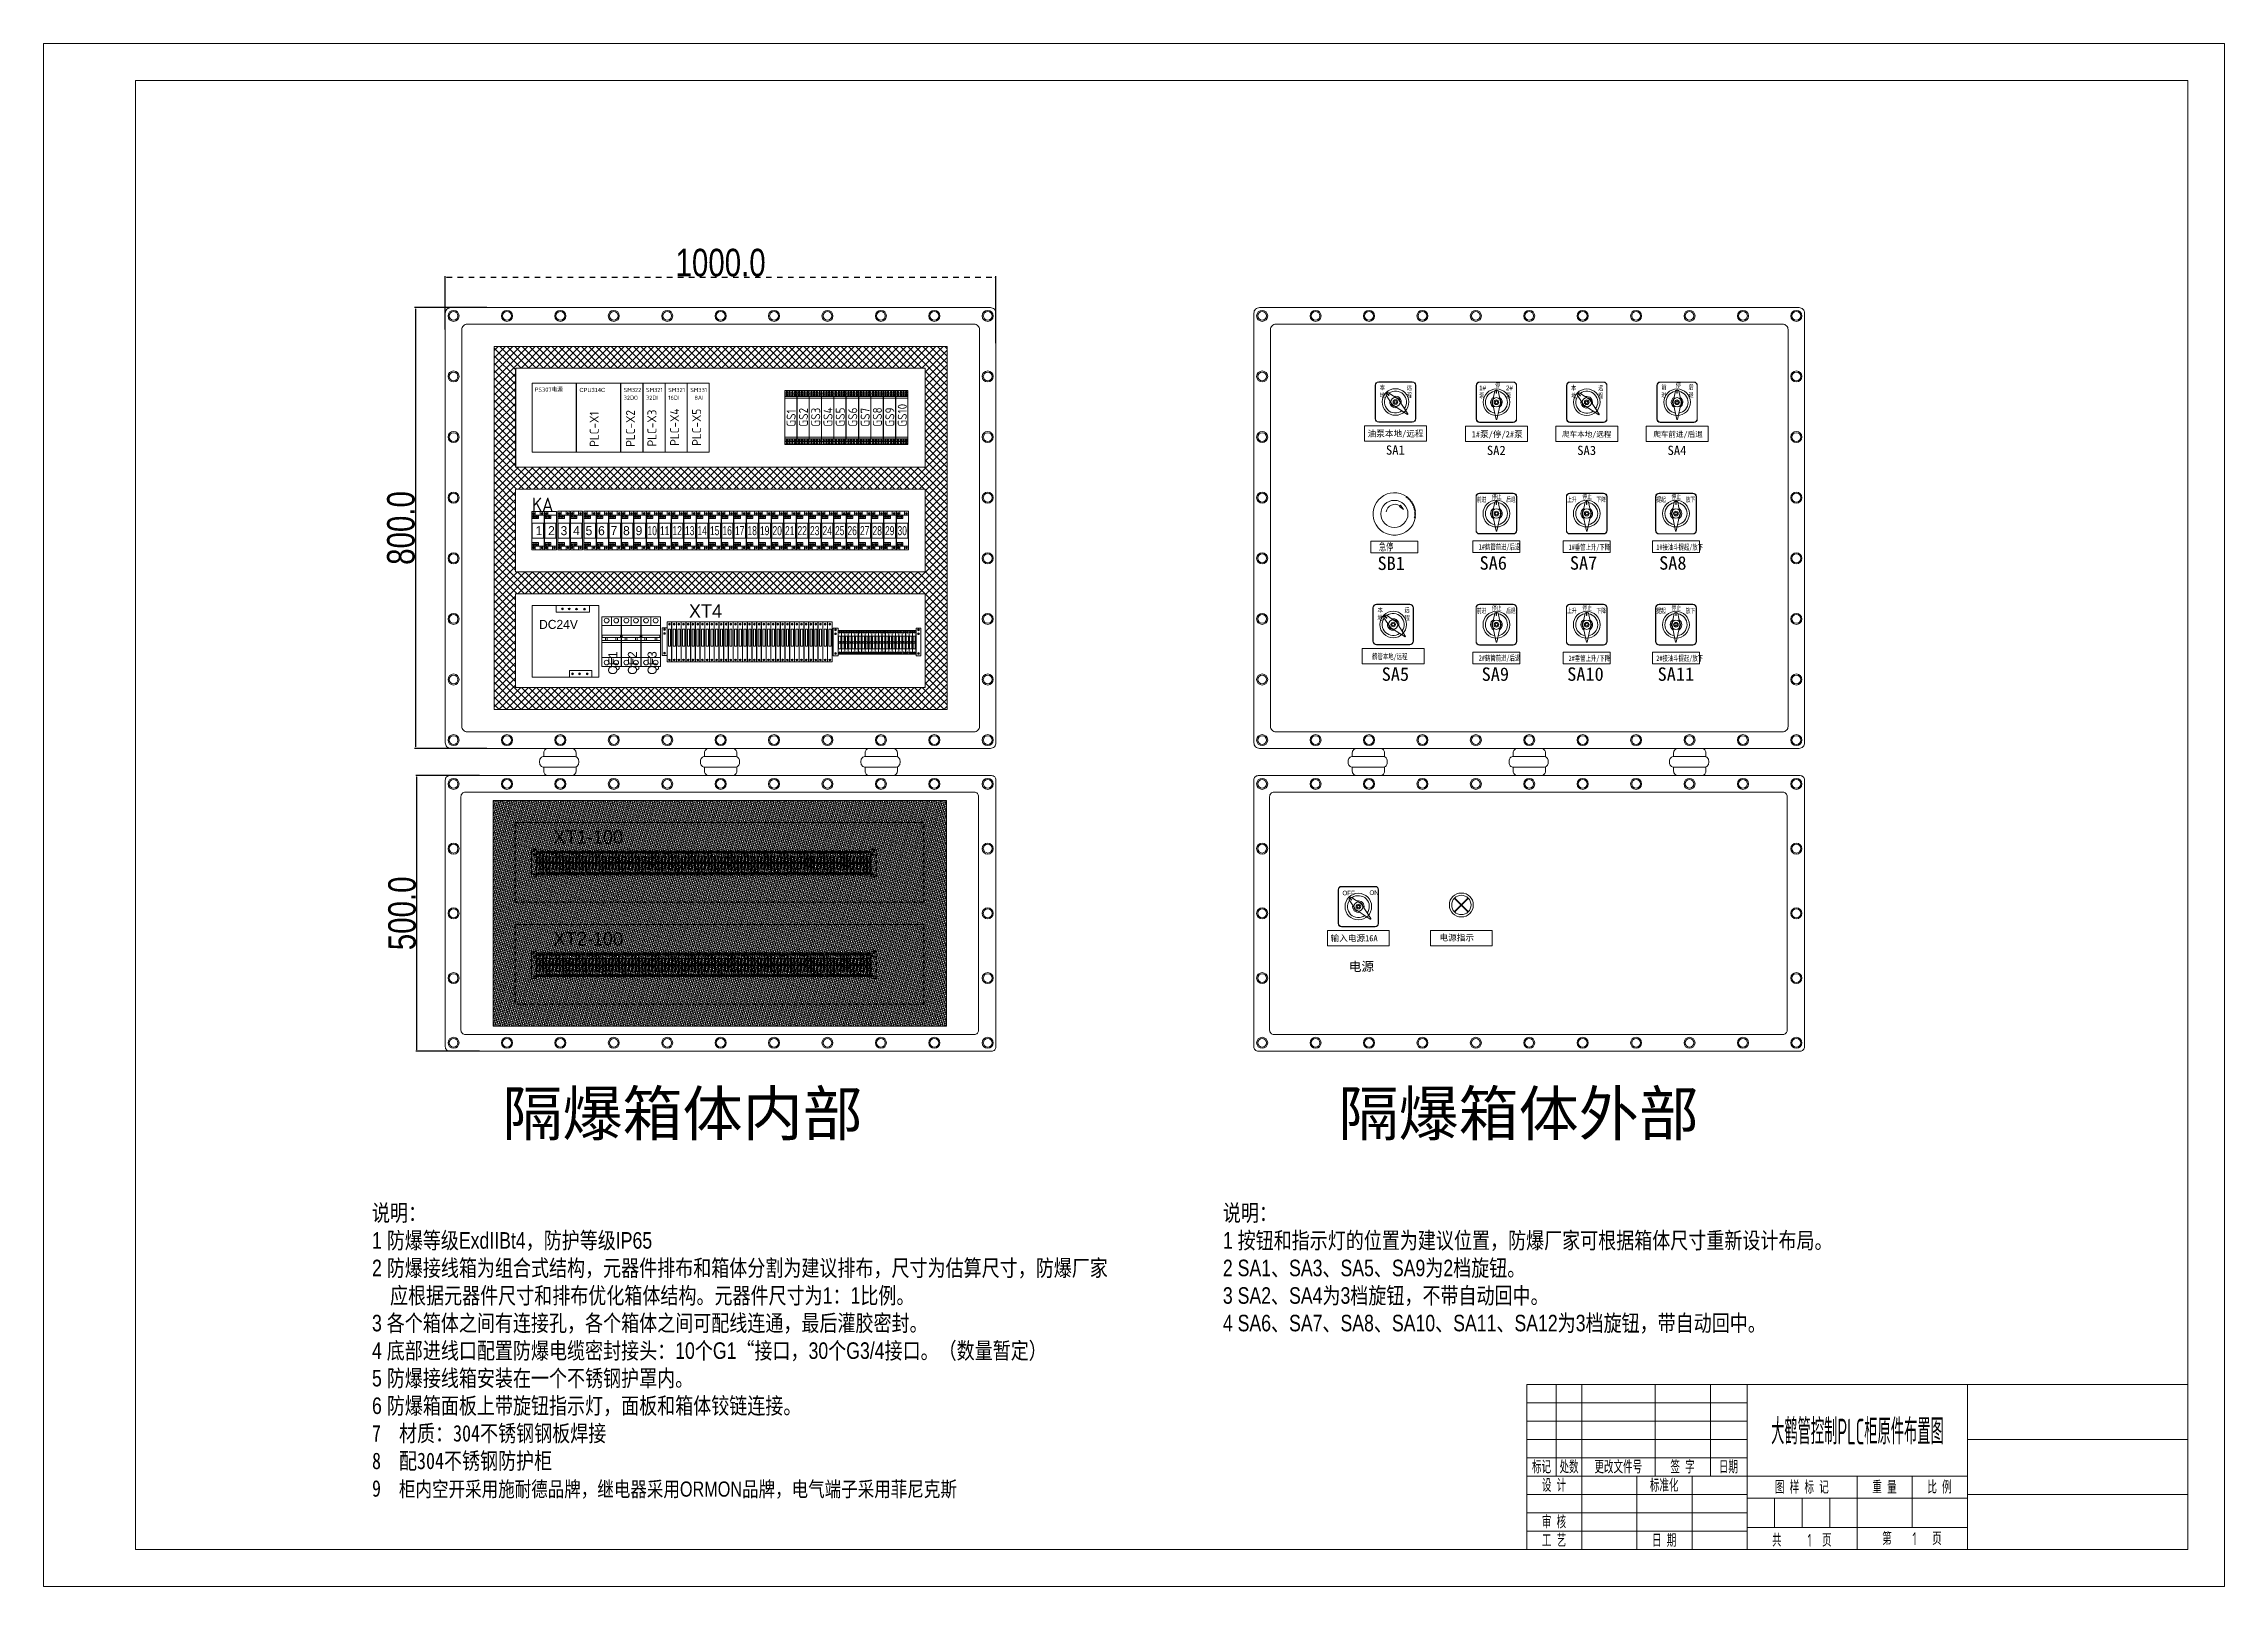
# Model space of a CAD drawing. Header units: millimetres. Extents: x 43457 to 72822, y 60284 to 123188.
# Drawn here: x 43457 to 47417, y 60284 to 63084 of the extents above; entities outside this region: 1.
import ezdxf
from ezdxf.enums import TextEntityAlignment as Align

# ---------------------------------------------------------------- set-up
doc = ezdxf.new("R2010")
doc.units = ezdxf.units.MM
doc.header["$LTSCALE"] = 10
doc.linetypes.add('虚线', pattern=[2, 1, -1])
doc.layers.get('0').update_dxf_attribs({"lineweight": 18})
for name, color, linetype, lineweight in [('1轮廓实线层', 7, 'Continuous', 18), ('2细线层', 4, 'Continuous', 18), ('6文字层', 3, 'Continuous', 18), ('图框层', 7, 'Continuous', 18), ('尺寸线层', 3, 'Continuous', 18)]:
    doc.layers.add(name, color=color, linetype=linetype, lineweight=lineweight)
doc.styles.add('FS', font='')
doc.styles.add('PC_TEXTSTYLE', font='SIMYOU.TTF', dxfattribs={"width": 0.8})
doc.styles.get("Standard").update_dxf_attribs({"font": 'isocp.shx', "width": 0.707, "bigfont": 'hztxt.shx'})
doc.styles.add('TH_GBDIM', font='SIMYOU.TTF', dxfattribs={"width": 0.8})
doc.styles.add('宋体', font='')
doc.styles.add('样式 1', font='SIMYOU.TTF', dxfattribs={"width": 0.9})
doc.styles.add('长仿宋', font='', dxfattribs={"width": 0.7})
doc.styles.get('FS').set_extended_font_data('宋体')
doc.styles.get('宋体').set_extended_font_data('宋体')
doc.styles.get('长仿宋').set_extended_font_data('宋体')
doc.dimstyles.new('TH_GBDIM', dxfattribs={"dimtxt": 3, "dimasz": 2.5, "dimexe": 2, "dimexo": 0, "dimgap": 1.5, "dimtad": 1, "dimdec": 1, "dimzin": 0, "dimdsep": 46, "dimtxsty": 'TH_GBDIM', "dimcen": 2.5, "dimdle": 5, "dimclrd": 4, "dimclre": 4, "dimclrt": 3, "dimadec": 0, "dimazin": 0, "dimtfac": 0.714286, "dimtdec": 1, "dimtmove": 0, "dimatfit": 3, "dimfxl": 1, "dimtolj": 1, "dimarcsym": 0})

msp = doc.modelspace()

# ---------------------------------------------------------------- texts
at = {"color": 3, "style": 'FS'}
for s, height, p in [('SA1', 16.792, (45894.52, 62338.39)), ('SA2', 16.792, (46077.84, 62337.86)), ('SA3', 16.792, (46241.87, 62337.86)), ('SA4', 16.792, (46405.89, 62337.86)), ('SB1', 24.355, (45879.24, 62129.11)), ('SA6', 24.355, (46064.54, 62129.69)), ('SA7', 24.355, (46228.57, 62129.69)), ('SA8', 24.355, (46390.61, 62129.69)), ('SA5', 24.355, (45886.82, 61927.97)), ('SA9', 24.355, (46068.33, 61927.91)), ('SA10', 24.355, (46223.72, 61927.97)), ('SA11', 24.355, (46387.87, 61927.97)), ('电源', 16.792, (45827.14, 61401.12)), ('隔爆箱体内部', 80, (44289.89, 61102.7)), ('隔爆箱体外部', 80, (45808.12, 61102.7))]:
    msp.add_text(s, height=height, dxfattribs=at).set_placement(p)
at = {"style": 'PC_TEXTSTYLE', "width": 0.8}
for s, p in [('OFF', (45815.58, 61538.68)), ('ON', (45864.65, 61539.27))]:
    msp.add_text(s, height=8.4, dxfattribs=at).set_placement(p)
at = {"layer": '1轮廓实线层'}
for s, height, style, width, p in [('2FV2线圈24V', 16, '样式 1', 0.75, (72722.4, 123169.32)), ('前进', 8.813, '长仿宋', 0.7, (46059.41, 62252.62)), ('停止', 8.813, '长仿宋', 0.7, (46087.11, 62257.97)), ('后退', 8.813, '长仿宋', 0.7, (46112.82, 62252.62)), ('上升', 8.813, '长仿宋', 0.7, (46223.44, 62252.62)), ('停止', 8.813, '长仿宋', 0.7, (46251.14, 62257.97)), ('下降', 8.813, '长仿宋', 0.7, (46276.84, 62252.62)), ('提起', 8.813, '长仿宋', 0.7, (46385.48, 62252.61)), ('停止', 8.813, '长仿宋', 0.7, (46413.18, 62257.96)), ('放下', 8.813, '长仿宋', 0.7, (46438.89, 62252.61)), ('急停', 13.219, '长仿宋', 0.7, (45881.9, 62164.45)), ('1#鹤管前进/后退', 9.915, '长仿宋', 0.7, (46063.04, 62166.22)), ('1#垂管上升/下降', 9.915, '长仿宋', 0.7, (46226.29, 62165.61)), ('1#接油斗提起/放下', 9.915, '长仿宋', 0.7, (46385.48, 62165.67)), ('前进', 8.813, '长仿宋', 0.7, (46059.41, 62050.9)), ('停止', 8.813, '长仿宋', 0.7, (46087.11, 62056.25)), ('后退', 8.813, '长仿宋', 0.7, (46112.82, 62050.9)), ('上升', 8.813, '长仿宋', 0.7, (46223.44, 62050.9)), ('停止', 8.813, '长仿宋', 0.7, (46251.14, 62056.25)), ('下降', 8.813, '长仿宋', 0.7, (46276.84, 62050.9)), ('提起', 8.813, '长仿宋', 0.7, (46385.48, 62050.89)), ('停止', 8.813, '长仿宋', 0.7, (46413.18, 62056.24)), ('放下', 8.813, '长仿宋', 0.7, (46438.89, 62050.89)), ('鹤管本地/远程', 9.915, '长仿宋', 0.7, (45869.53, 61967.22)), ('2#鹤管前进/后退', 9.915, '长仿宋', 0.7, (46063.04, 61964.5)), ('2#垂管上升/下降', 9.915, '长仿宋', 0.7, (46226.29, 61963.89)), ('2#接油斗提起/放下', 9.915, '长仿宋', 0.7, (46385.48, 61963.95))]:
    msp.add_text(s, height=height, dxfattribs=dict(at, style=style, width=width)).set_placement(p)
for s, p in [('PS307电源', (44348.72, 62452.75)), ('SM322', (44510.39, 62452.19)), ('SM321', (44550.93, 62452.19)), ('SM321', (44591.3, 62452.19)), ('SM331', (44631.3, 62452.19)), ('32DO', (44510.39, 62437.95)), ('32DI', (44550.93, 62437.95)), ('16DI', (44591.3, 62437.95)), ('8AI', (44638.85, 62437.95))]:
    msp.add_text(s, height=7.489, dxfattribs=at).set_placement(p)
for s, height, style, p in [('CPU314C', 7.489, '样式 1', (44430.12, 62452.19)), ('油泵本地/远程', 11.2, '宋体', (45861.26, 62371.13)), ('1#泵/停/2#泵', 11.2, '宋体', (46050.19, 62369.94)), ('爬车本地/远程', 9.8, '宋体', (46214.31, 62370.6)), ('爬车前进/后退', 9.8, '宋体', (46380.06, 62370.6)), ('输入电源16A', 11.2, '宋体', (45793.88, 61455.21)), ('电源指示', 11.2, '宋体', (45991.79, 61456.24))]:
    msp.add_text(s, height=height, dxfattribs=dict(at, style=style)).set_placement(p)
at = {"layer": '6文字层'}
for s, p in [('PLC-X1', (44465.1, 62352.73)), ('PLC-X2', (44530.85, 62352.73)), ('PLC-X3', (44569.82, 62353.33)), ('PLC-X4', (44611.05, 62354.52)), ('PLC-X5', (44651.05, 62354.52)), ('GS1', (44822.69, 62389.22)), ('GS2', (44845, 62389.22)), ('GS3', (44867.3, 62389.22)), ('GS4', (44889.6, 62389.22)), ('GS5', (44911.9, 62389.22)), ('GS6', (44934.51, 62389.22)), ('GS7', (44957.11, 62389.22)), ('GS8', (44979.29, 62389.22)), ('GS9', (45001.89, 62389.22)), ('GS10', (45024.5, 62389.22))]:
    msp.add_text(s, height=16.361, rotation=90, dxfattribs=at).set_placement(p)
msp.add_text('KA', height=25, dxfattribs=at).set_placement((44343.74, 62235.58))
at = {"layer": '6文字层', "style": '样式 1'}
for s, height, p in [('1', 16.36, (44350.41, 62192.34)), ('2', 16.36, (44373.11, 62192.34)), ('3', 16.36, (44395.81, 62192.34)), ('4', 16.36, (44418.51, 62192.34)), ('5', 16.36, (44441.21, 62192.34)), ('6', 16.36, (44463.91, 62192.34)), ('7', 16.36, (44486.61, 62192.34)), ('8', 16.36, (44509.31, 62192.34)), ('9', 16.36, (44532.01, 62192.34)), ('XT4', 24.542, (44628.87, 62042.37)), ('DC24V', 16.361, (44356.73, 62022.21)), ('XT1-100', 24.542, (44383.15, 61632.37)), ('XT2-100', 24.542, (44383.15, 61447.49))]:
    msp.add_text(s, height=height, dxfattribs=at).set_placement(p)
at = {"layer": '6文字层', "style": '样式 1', "width": 0.7}
for s, p in [('10', (44553.62, 62192.34)), ('11', (44576.32, 62192.34)), ('121', (44599.02, 62192.34)), ('13', (44621.72, 62192.34)), ('14', (44644.42, 62192.34)), ('15', (44667.12, 62192.34)), ('16', (44689.82, 62192.34)), ('17', (44712.52, 62192.34)), ('18', (44735.22, 62192.34)), ('19', (44757.92, 62192.34)), ('20', (44780.62, 62192.34)), ('21', (44803.32, 62192.34)), ('22', (44826.02, 62192.34)), ('23', (44848.72, 62192.34)), ('24', (44871.42, 62192.34)), ('25', (44894.12, 62192.34)), ('26', (44916.82, 62192.34)), ('27', (44939.52, 62192.34)), ('28', (44962.22, 62192.34)), ('29', (44984.92, 62192.34)), ('30', (45007.62, 62192.34))]:
    msp.add_text(s, height=16.361, dxfattribs=at).set_placement(p)
at = {"layer": '6文字层', "style": '样式 1'}
for s, p in [('QF1', (44498.65, 61939.03)), ('QF2', (44534.4, 61939.03)), ('QF3', (44570.16, 61939.03))]:
    msp.add_text(s, height=16.361, rotation=90, dxfattribs=at).set_placement(p)
at = {"layer": '6文字层', "width": 0.707}
for s, p in [('标记', (46177.05, 60501.12)), ('处数', (46227.05, 60501.12))]:
    msp.add_text(s, height=23.333, dxfattribs=at).set_placement(p, align=Align.MIDDLE_CENTER)
at = {"layer": '6文字层', "char_height": 23.333, "attachment_point": 5}
for s, insert, width in [(' 更改文件号 ', (46311.75, 60501.12), 139.6325), (' 签 字 ', (46428.42, 60501.12), 81.305), (' 日期 ', (46511.75, 60501.12), 65.3975), (' 设 计 ', (46195.08, 60467.82), 81.305), (' 标准化 ', (46395.08, 60467.82), 90.9673), (' 图 样 标 记 ', (46645.08, 60464.45), 163.4348), (' 重 量 ', (46795.08, 60464.45), 81.305), (' 比 例 ', (46895.08, 60464.45), 81.305), (' 审 核 ', (46195.08, 60401.12), 81.305), (' 工 艺 ', (46195.08, 60367.78), 81.305), (' 日 期 ', (46395.08, 60367.78), 81.305), ('共     1  页', (46649.7, 60368.13), 169.297), ('第    1   页', (46849.7, 60371.12), 169.0908)]:
    msp.add_mtext(s, dxfattribs=dict(at, insert=insert, width=width))
at = {"layer": '6文字层', "width": 0.515562}
msp.add_attdef('大鹤管控制PLC柜原件布置图', (46593.97, 60542.02), '', height=46.67, dxfattribs=at)
at = {"layer": '尺寸线层', "char_height": 30, "width": 1428.9872, "attachment_point": 1, "style": 'PC_TEXTSTYLE'}
for s, insert in [('{\\fSimSun|b0|i0|c134|p49;说明：\\P}1 {\\fSimSun|b0|i0|c134|p49;防爆等级}ExdIIBt4{\\fSimSun|b0|i0|c134|p49;，防护等级}IP65\\P2 {\\fSimSun|b0|i0|c134|p49;防爆接线箱为组合式结构，元器件排布和箱体分割为建议排布，尺寸为估算尺寸，防爆厂家\\P  应根据元器件尺寸和排布优化箱体结构。元器件尺寸为}1{\\fSimSun|b0|i0|c134|p49;：}1{\\fSimSun|b0|i0|c134|p49;比例。\\P}3 {\\fSimSun|b0|i0|c134|p49;各个箱体之间有连接孔，各个箱体之间可配线连通，最后灌胶密封。\\P}4 {\\fSimSun|b0|i0|c134|p49;底部进线口配置防爆电缆密封接头：}10{\\fSimSun|b0|i0|c134|p49;个}G1{\\fSimSun|b0|i0|c134|p49;“接口，}30{\\fSimSun|b0|i0|c134|p49;个}G3/4{\\fSimSun|b0|i0|c134|p49;接口。（数量暂定）\\P}5 {\\fSimSun|b0|i0|c134|p49;防爆接线箱安装在一个不锈钢护罩内。\\P}6 {\\fSimSun|b0|i0|c134|p49;防爆箱面板上带旋钮指示灯，面板和箱体铰链连接。\\P7  材质：304不锈钢钢板焊接\\P8  配304不锈钢防护柜\\P9  \\H0.9167x;\\C3;柜内空开采用施耐德品牌，继电器采用\\fyouyuan|b0|i0|c134|p49;ORMON\\fSimSun|b0|i0|c134|p49;品牌，电气端子采用菲尼克斯}', (44053.38, 60977.37)), ('说明：\\P1 按钮和指示灯的位置为建议位置，防爆厂家可根据箱体尺寸重新设计布局。\\P2 SA1、SA3、SA5、SA9为2档旋钮。\\P3 SA2、SA4为3档旋钮，不带自动回中。\\P4 SA6、SA7、SA8、SA10、SA11、SA12为3档旋钮，带自动回中。', (45598.45, 60977.37))]:
    msp.add_mtext(s, dxfattribs=dict(at, insert=insert))

# ---------------------------------------------------------------- blocks, each defined once
blk = doc.blocks.new('*X3')
at = {"layer": '1轮廓实线层', "transparency": 16777216}
for points in [[(44188.9, 62660.8), (44188.9, 62659.9), (44186.4, 62660.3)], [(45183.9, 62660.8), (45183.9, 62659.9), (45186.4, 62660.3)]]:
    blk.add_hatch(color=4, dxfattribs=at).paths.add_polyline_path(points, flags=0)
at = {"layer": '1轮廓实线层', "color": 4, "linetype": 'Continuous', "lineweight": -2, "transparency": 16777216}
for p, q in [((44186.4, 62565.8), (44186.4, 62662.3)), ((45186.4, 62540.8), (45186.4, 62662.3))]:
    blk.add_line(p, q, dxfattribs=at)
at = {"layer": '1轮廓实线层', "color": 4, "linetype": '虚线', "lineweight": -2, "transparency": 16777216}
blk.add_line((44188.9, 62660.3), (45183.9, 62660.3), dxfattribs=at)
at = {"layer": '1轮廓实线层', "color": 3, "transparency": 16777216, "insert": (44686.4, 62686.8), "char_height": 50, "width": 322.667, "attachment_point": 5, "style": 'TH_GBDIM'}
blk.add_mtext('1000.0', dxfattribs=at)
blk = doc.blocks.new('*X4')
at = {"layer": '1轮廓实线层', "transparency": 16777216}
for points in [[(44132.2, 62602.9), (44133, 62602.9), (44132.6, 62605.4)], [(44132.2, 61807.9), (44133, 61807.9), (44132.6, 61805.4)]]:
    blk.add_hatch(color=4, dxfattribs=at).paths.add_polyline_path(points, flags=0)
at = {"layer": '1轮廓实线层', "color": 4, "linetype": 'Continuous', "lineweight": -2, "transparency": 16777216}
for p, q in [((44261.9, 62605.4), (44130.6, 62605.4)), ((44132.6, 62602.9), (44132.6, 61807.9)), ((44261.9, 61805.4), (44130.6, 61805.4))]:
    blk.add_line(p, q, dxfattribs=at)
at = {"layer": '1轮廓实线层', "color": 3, "transparency": 16777216, "insert": (44106.1, 62205.4), "char_height": 50, "width": 273.778, "attachment_point": 5, "rotation": 90, "style": 'TH_GBDIM'}
blk.add_mtext('800.0', dxfattribs=at)
blk = doc.blocks.new('*X5')
at = {"layer": '1轮廓实线层', "transparency": 16777216}
for points in [[(44134.3, 61753.5), (44135.1, 61753.5), (44134.7, 61756)], [(44134.3, 61258.5), (44135.1, 61258.5), (44134.7, 61256)]]:
    blk.add_hatch(color=4, dxfattribs=at).paths.add_polyline_path(points, flags=0)
at = {"layer": '1轮廓实线层', "color": 4, "linetype": 'Continuous', "lineweight": -2, "transparency": 16777216}
for p, q in [((44248.7, 61756), (44132.7, 61756)), ((44134.7, 61258.5), (44134.7, 61753.5)), ((44248.7, 61256), (44132.7, 61256))]:
    blk.add_line(p, q, dxfattribs=at)
at = {"layer": '1轮廓实线层', "color": 3, "transparency": 16777216, "insert": (44108.2, 61506), "char_height": 50, "width": 272, "attachment_point": 5, "rotation": 90, "style": 'TH_GBDIM'}
blk.add_mtext('500.0', dxfattribs=at)
blk = doc.blocks.new('本地远程')
for p, q in [((-35, 29), (-35, -29)), ((-34.5, -29), (-34.5, 29)), ((29, 35), (-29, 35)), ((-29, 34.5), (29, 34.5)), ((-5.5, -4.1), (-16, 11.8)), ((-14.1, 15.6), (-15.6, 14.1)), ((-15, 14.7), (-11.5, 11.1)), ((-14.7, 15), (-11.1, 11.5)), ((-11.8, 16), (4.1, 5.5)), ((21.5, -20.7), (5.5, 4.1)), ((34.5, 29), (34.5, -29)), ((35, -29), (35, 29)), ((29, -34.5), (-29, -34.5)), ((-29, -35), (29, -35)), ((-4.1, -5.5), (20.7, -21.5)), ((20.9, -21.5), (21.5, -20.9))]:
    blk.add_line(p, q)
for radius in [23, 8, 4, 2.25]:
    blk.add_circle((0, 0), radius)
for centre, radius, start, end in [((-29, 29), 6, 90, 180), ((-29, 29), 5.5, 90, 180), ((0, 0), 19, 144.8684, 305.9981), ((-14.2, 12.7), 2, 135, 206.5651), ((-12.7, 14.2), 2, 63.4349, 135), ((-11.3, 11.3), 0.25, 225, 45), ((0, 0), 19, 324.0019, 125.1316), ((0, 0), 10, 166.6435, 283.8145), ((0, 0), 10, 346.1855, 103.3565), ((1.3, 1.3), 5, 32.9777, 56.6397), ((29, 29), 6, 0, 90), ((29, 29), 5.5, 360, 90), ((-29, -29), 6, 180, 270), ((-29, -29), 5.5, 180, 270), ((-1.3, -1.3), 5, 213.3603, 237.0223), ((20.8, -21.3), 0.2, 237.1169, 315), ((21.3, -20.8), 0.2, 315, 32.8831), ((29, -29), 5.5, 270, 360), ((29, -29), 6, 270, 360)]:
    blk.add_arc(centre, radius, start, end)
at = {"char_height": 8, "attachment_point": 1, "style": 'PC_TEXTSTYLE'}
for s, insert, width in [('本地', (-27.1, 28.9), 14.149), ('远程', (19.6, 28.9), 15.64)]:
    blk.add_mtext(s, dxfattribs=dict(at, insert=insert, width=width))
blk = doc.blocks.new('液压泵旋钮')
for p, q in [((-35, 29), (-35, -29)), ((-34.5, -29), (-34.5, 29)), ((29, 35), (-29, 35)), ((-29, 34.5), (29, 34.5)), ((-6.8, 1), (-3, 19.6)), ((1.1, 21), (-1.1, 21)), ((-0.3, 21), (-0.3, 15.9)), ((0.2, 21), (0.2, 15.9)), ((3, 19.6), (6.8, 1)), ((34.5, 29), (34.5, -29)), ((35, -29), (35, 29)), ((29, -34.5), (-29, -34.5)), ((-29, -35), (29, -35)), ((-6.8, -1), (-0.6, -29.8)), ((-0.4, -30), (0.4, -30)), ((0.6, -29.8), (6.8, -1))]:
    blk.add_line(p, q)
for radius in [23, 8, 4, 2.25]:
    blk.add_circle((0, 0), radius)
for centre, radius, start, end in [((-29, 29), 6, 90, 180), ((-29, 29), 5.5, 90, 180), ((0, 0), 19, 99.8684, 260.9981), ((0, 0), 10, 121.6435, 238.8145), ((-1.9, 0), 5, 168.3603, 192.0223), ((-1.1, 19), 2, 90, 161.5651), ((0, 15.9), 0.25, 180, 0), ((1.1, 19), 2, 18.4349, 90), ((0, 0), 19, 279.0019, 80.1316), ((0, 0), 10, 301.1855, 58.3565), ((1.9, 0), 5, 347.9777, 11.6397), ((29, 29), 6, 0, 90), ((29, 29), 5.5, 360, 90), ((-29, -29), 6, 180, 270), ((-29, -29), 5.5, 180, 270), ((-0.4, -29.8), 0.2, 192.1169, 270), ((0.4, -29.8), 0.2, 270, 347.8831), ((29, -29), 5.5, 270, 360), ((29, -29), 6, 270, 360)]:
    blk.add_arc(centre, radius, start, end)
at = {"char_height": 8, "attachment_point": 1, "style": 'PC_TEXTSTYLE'}
for s, insert, width in [('1#泵', (-29.8, 28.9), 14.149), ('停', (-2.4, 33.6), 11), ('2#泵', (16.6, 28.9), 15.64)]:
    blk.add_mtext(s, dxfattribs=dict(at, insert=insert, width=width))
blk = doc.blocks.new('爬车旋钮')
for p, q in [((-35, 29), (-35, -29)), ((-34.5, -29), (-34.5, 29)), ((29, 35), (-29, 35)), ((-29, 34.5), (29, 34.5)), ((-6.8, 1), (-3, 19.6)), ((1.1, 21), (-1.1, 21)), ((-0.3, 21), (-0.3, 15.9)), ((0.2, 21), (0.2, 15.9)), ((3, 19.6), (6.8, 1)), ((34.5, 29), (34.5, -29)), ((35, -29), (35, 29)), ((29, -34.5), (-29, -34.5)), ((-29, -35), (29, -35)), ((-6.8, -1), (-0.6, -29.8)), ((-0.4, -30), (0.4, -30)), ((0.6, -29.8), (6.8, -1))]:
    blk.add_line(p, q)
for radius in [23, 8, 4, 2.25]:
    blk.add_circle((0, 0), radius)
for centre, radius, start, end in [((-29, 29), 6, 90, 180), ((-29, 29), 5.5, 90, 180), ((0, 0), 19, 99.8684, 260.9981), ((0, 0), 10, 121.6435, 238.8145), ((-1.9, 0), 5, 168.3603, 192.0223), ((-1.1, 19), 2, 90, 161.5651), ((0, 15.9), 0.25, 180, 0), ((1.1, 19), 2, 18.4349, 90), ((0, 0), 19, 279.0019, 80.1316), ((0, 0), 10, 301.1855, 58.3565), ((1.9, 0), 5, 347.9777, 11.6397), ((29, 29), 6, 0, 90), ((29, 29), 5.5, 360, 90), ((-29, -29), 6, 180, 270), ((-29, -29), 5.5, 180, 270), ((-0.4, -29.8), 0.2, 192.1169, 270), ((0.4, -29.8), 0.2, 270, 347.8831), ((29, -29), 5.5, 270, 360), ((29, -29), 6, 270, 360)]:
    blk.add_arc(centre, radius, start, end)
at = {"char_height": 8, "width": 11, "attachment_point": 1, "style": 'PC_TEXTSTYLE'}
for s, insert in [('前进', (-27.3, 30.2)), ('停', (-2.4, 33.6)), ('后退', (19.8, 30.2))]:
    blk.add_mtext(s, dxfattribs=dict(at, insert=insert))
blk = doc.blocks.new('急停')
for p, q in [((4.2, 5.9), (3.7, 5.4)), ((3.7, 5.4), (7, 2.9)), ((4.6, 6.5), (4.2, 5.9)), ((7, 2.9), (4.6, 6.5)), ((9.5, 13.8), (9.3, 12.9)), ((9.3, 12.9), (10.2, 13.3)), ((10.4, 13.1), (10.2, 12.2)), ((10.2, 12.2), (11, 12.6)), ((11.2, 12.4), (10.9, 11.6)), ((10.9, 11.6), (11.8, 11.9)), ((12, 11.7), (11.7, 10.8)), ((11.7, 10.8), (12.6, 11.1)), ((12.8, 10.9), (12.4, 10)), ((12.4, 10), (13.3, 10.2)), ((13.5, 10), (13, 9.2)), ((13, 9.2), (14, 9.3)), ((14.1, 9.1), (13.6, 8.3)), ((13.6, 8.3), (14.6, 8.4)), ((14.7, 8.2), (14.2, 7.5)), ((14.2, 7.5), (15.1, 7.5)), ((15.2, 7.2), (14.6, 6.5)), ((14.6, 6.5), (15.6, 6.5)), ((15.7, 6.2), (15.1, 5.6)), ((15.1, 5.6), (16, 5.5)), ((16.1, 5.2), (15.4, 4.6)), ((15.4, 4.6), (16.3, 4.4)), ((16.4, 4.1), (15.7, 3.6)), ((15.7, 3.6), (16.6, 3.4)), ((16.7, 3.1), (16, 2.6)), ((16, 2.6), (16.8, 2.3)), ((16.9, 2), (16.1, 1.5)), ((16.1, 1.5), (17, 1.2)), ((17, 0.9), (16.2, 0.5)), ((16.2, 0.5), (17.1, 0.1)), ((16.9, -3.5), (16, -3.7)), ((16, -3.7), (16.7, -4.3)), ((17, -2.4), (16.1, -2.7)), ((16.1, -2.7), (16.9, -3.2)), ((17.1, -1.3), (16.2, -1.6)), ((16.2, -1.6), (17, -2.1)), ((17.1, -0.2), (16.3, -0.6)), ((16.3, -0.6), (17.1, -1))]:
    blk.add_line(p, q)
blk.add_circle((-0.4, -0.7), 11.2)
for centre, radius, start, end in [((-0.4, -0.7), 17.5, 55.5124, 348.0594), ((0, 0), 7.26, 55.0086, 172.0809), ((-0.4, -0.7), 17.5, 51.9124, 52.8594), ((-0.4, -0.7), 17.5, 48.3124, 49.2594), ((-0.4, -0.7), 17.5, 44.7124, 45.6594), ((-0.4, -0.7), 17.5, 41.1124, 42.0594), ((-0.4, -0.7), 17.5, 37.5124, 38.4594), ((-0.4, -0.7), 17.5, 33.9124, 34.8594), ((-0.4, -0.7), 17.5, 30.3124, 31.2594), ((-0.4, -0.7), 17.5, 26.7124, 27.6594), ((-0.4, -0.7), 17.5, 23.1124, 24.0594), ((-0.4, -0.7), 17.5, 19.5124, 20.4594), ((-0.4, -0.7), 17.5, 15.9124, 16.8594), ((-0.4, -0.7), 17.5, 12.3124, 13.2594), ((-0.4, -0.7), 17.5, 8.7124, 9.6594), ((-0.4, -0.7), 17.5, 5.1124, 6.0594), ((-0.4, -0.7), 17.5, 1.5124, 2.4594), ((-0.4, -0.7), 17.5, 350.7124, 351.6594), ((-0.4, -0.7), 17.5, 354.3124, 355.2594), ((-0.4, -0.7), 17.5, 357.9124, 358.8594)]:
    blk.add_arc(centre, radius, start, end)

# ---------------------------------------------------------------- dimensions: what is measured, and where the dimension line sits
at = {"layer": '1轮廓实线层', "color": 4}
dim = msp.add_linear_dim(base=(45186.45, 62660.33), p1=(44186.45, 62565.79), p2=(45186.45, 62540.77), dimstyle='TH_GBDIM', override={"dimtxt": 50, "dimsah": 1, "dimtzin": 8, "dimarcsym": 1}, dxfattribs=at)
dim.commit()
dim.dimension.update_dxf_attribs({"geometry": '*X3', "text_midpoint": (44686.45, 62686.83)})
for base, p1, p2, picture, middle in [((44132.59, 61805.37), (44261.86, 62605.37), (44261.86, 61805.37), '*X4', (44106.09, 62205.37)), ((44134.67, 61755.96), (44248.68, 61255.96), (44248.68, 61755.96), '*X5', (44108.17, 61505.96))]:
    dim = msp.add_linear_dim(base=base, p1=p1, p2=p2, angle=90, dimstyle='TH_GBDIM', override={"dimtxt": 50, "dimsah": 1, "dimtzin": 8, "dimarcsym": 1}, dxfattribs=at)
    dim.commit()
    dim.dimension.update_dxf_attribs({"geometry": picture, "text_midpoint": middle})

# ---------------------------------------------------------------- hatches: boundary and pattern name
at = {"layer": '1轮廓实线层'}
h = msp.add_hatch(dxfattribs=at)
h.set_pattern_fill('ANSI37', color=4, scale=3, style=0)
h.paths.add_polyline_path([(44314.25, 62495.65), (45057.67, 62495.65), (45057.67, 62315.64), (44314.25, 62315.64)], flags=0)
h.paths.add_polyline_path([(44314.23, 62275.64), (45057.67, 62275.64), (45057.67, 62125.64), (44314.23, 62125.64)], flags=0)
h.paths.add_polyline_path([(44314.23, 62085.64), (45057.67, 62085.64), (45057.67, 61916.1), (44314.23, 61916.1)], flags=0)
h.paths.add_polyline_path([(44275.23, 62534.64), (45097.67, 62534.64), (45097.67, 61876.11), (44275.23, 61876.11)], flags=0)
h = msp.add_hatch(dxfattribs=at)
h.set_pattern_fill('ANSI37', color=4, angle=30, style=0)
h.paths.add_polyline_path([(44273.21, 61710.84), (45096.65, 61710.84), (45096.65, 61301.08), (44273.21, 61301.08)], flags=0)

# ---------------------------------------------------------------- linework, layer by layer
for p, q in [((46058.14, 62262.23), (46058.14, 62200.89)), ((46058.67, 62200.89), (46058.67, 62262.23)), ((46125.82, 62268.57), (46064.49, 62268.57)), ((46064.49, 62268.04), (46125.82, 62268.04)), ((46087.98, 62232.64), (46092.03, 62252.32)), ((46096.27, 62253.77), (46094.04, 62253.77)), ((46094.89, 62253.77), (46094.89, 62248.42)), ((46095.42, 62253.77), (46095.42, 62248.42)), ((46098.28, 62252.32), (46102.33, 62232.64)), ((46131.64, 62262.23), (46131.64, 62200.89)), ((46132.17, 62200.89), (46132.17, 62262.23)), ((46222.16, 62262.23), (46222.16, 62200.89)), ((46222.69, 62200.89), (46222.69, 62262.23)), ((46289.85, 62268.57), (46228.51, 62268.57)), ((46228.51, 62268.04), (46289.85, 62268.04)), ((46252, 62232.64), (46256.05, 62252.32)), ((46260.3, 62253.77), (46258.06, 62253.77)), ((46258.91, 62253.77), (46258.91, 62248.42)), ((46259.44, 62253.77), (46259.44, 62248.42)), ((46262.3, 62252.32), (46266.36, 62232.64)), ((46295.66, 62262.23), (46295.66, 62200.89)), ((46296.19, 62200.89), (46296.19, 62262.23)), ((46384.21, 62262.21), (46384.21, 62200.87)), ((46384.74, 62200.87), (46384.74, 62262.21)), ((46451.89, 62268.56), (46390.56, 62268.56)), ((46390.56, 62268.03), (46451.89, 62268.03)), ((46414.05, 62232.63), (46418.1, 62252.3)), ((46422.34, 62253.75), (46420.11, 62253.75)), ((46420.96, 62253.75), (46420.96, 62248.41)), ((46421.49, 62253.75), (46421.49, 62248.41)), ((46424.35, 62252.3), (46428.4, 62232.63)), ((46457.71, 62262.21), (46457.71, 62200.87)), ((46458.24, 62200.87), (46458.24, 62262.21)), ((46087.98, 62230.48), (46094.52, 62200.03)), ((46095.79, 62200.03), (46102.33, 62230.48)), ((46252.01, 62230.48), (46258.54, 62200.03)), ((46259.81, 62200.03), (46266.35, 62230.48)), ((46414.05, 62230.46), (46420.59, 62200.01)), ((46421.86, 62200.01), (46428.4, 62230.46)), ((46125.82, 62195.07), (46064.49, 62195.07)), ((46064.49, 62194.54), (46125.82, 62194.54)), ((46094.73, 62199.86), (46095.58, 62199.86)), ((46289.85, 62195.07), (46228.51, 62195.07)), ((46228.51, 62194.54), (46289.85, 62194.54)), ((46258.75, 62199.86), (46259.61, 62199.86)), ((46451.89, 62195.06), (46390.56, 62195.06)), ((46390.56, 62194.53), (46451.89, 62194.53)), ((46420.8, 62199.84), (46421.65, 62199.84)), ((46058.14, 62060.51), (46058.14, 61999.17)), ((46058.67, 61999.17), (46058.67, 62060.51)), ((46125.82, 62066.85), (46064.49, 62066.85)), ((46064.49, 62066.33), (46125.82, 62066.33)), ((46131.64, 62060.51), (46131.64, 61999.17)), ((46132.17, 61999.17), (46132.17, 62060.51)), ((46222.16, 62060.51), (46222.16, 61999.17)), ((46222.69, 61999.17), (46222.69, 62060.51)), ((46289.85, 62066.85), (46228.51, 62066.85)), ((46228.51, 62066.33), (46289.85, 62066.33)), ((46295.66, 62060.51), (46295.66, 61999.17)), ((46296.19, 61999.17), (46296.19, 62060.51)), ((46384.21, 62060.49), (46384.21, 61999.15)), ((46384.74, 61999.15), (46384.74, 62060.49)), ((46451.89, 62066.84), (46390.56, 62066.84)), ((46390.56, 62066.31), (46451.89, 62066.31)), ((46457.71, 62060.49), (46457.71, 61999.15)), ((46458.24, 61999.15), (46458.24, 62060.49)), ((46087.98, 62030.92), (46092.03, 62050.6)), ((46087.98, 62028.76), (46094.52, 61998.31)), ((46096.27, 62052.05), (46094.04, 62052.05)), ((46094.89, 62052.05), (46094.89, 62046.7)), ((46095.42, 62052.05), (46095.42, 62046.7)), ((46095.79, 61998.31), (46102.33, 62028.76)), ((46098.28, 62050.6), (46102.33, 62030.92)), ((46252, 62030.92), (46256.05, 62050.6)), ((46252.01, 62028.76), (46258.54, 61998.31)), ((46260.3, 62052.05), (46258.06, 62052.05)), ((46258.91, 62052.05), (46258.91, 62046.7)), ((46259.44, 62052.05), (46259.44, 62046.7)), ((46259.81, 61998.31), (46266.35, 62028.76)), ((46262.3, 62050.6), (46266.36, 62030.92)), ((46414.05, 62030.91), (46418.1, 62050.58)), ((46414.05, 62028.74), (46420.59, 61998.29)), ((46422.34, 62052.03), (46420.11, 62052.03)), ((46420.96, 62052.03), (46420.96, 62046.69)), ((46421.49, 62052.03), (46421.49, 62046.69)), ((46421.86, 61998.29), (46428.4, 62028.74)), ((46424.35, 62050.58), (46428.4, 62030.91)), ((46125.82, 61993.35), (46064.49, 61993.35)), ((46064.49, 61992.83), (46125.82, 61992.83)), ((46094.73, 61998.14), (46095.58, 61998.14)), ((46289.85, 61993.35), (46228.51, 61993.35)), ((46228.51, 61992.83), (46289.85, 61992.83)), ((46258.75, 61998.14), (46259.61, 61998.14)), ((46451.89, 61993.34), (46390.56, 61993.34)), ((46390.56, 61992.81), (46451.89, 61992.81)), ((46420.8, 61998.12), (46421.65, 61998.12)), ((45807.7, 61548.6), (45807.7, 61487.7)), ((45808.23, 61487.7), (45808.23, 61548.6)), ((45874.9, 61554.9), (45814, 61554.9)), ((45814, 61554.37), (45874.9, 61554.37)), ((45880.68, 61548.6), (45880.68, 61487.7)), ((45881.2, 61487.7), (45881.2, 61548.6)), ((45838.65, 61513.87), (45827.68, 61530.53)), ((45829.65, 61534.52), (45828.08, 61532.95)), ((45828.68, 61533.55), (45832.43, 61529.8)), ((45829.05, 61533.92), (45832.8, 61530.17)), ((45832.07, 61534.92), (45848.73, 61523.95)), ((45840.18, 61512.35), (45866.15, 61495.56)), ((45867.04, 61496.45), (45850.25, 61522.42)), ((45874.9, 61481.92), (45814, 61481.92)), ((45814, 61481.4), (45874.9, 61481.4)), ((45866.41, 61495.59), (45867.01, 61496.19))]:
    msp.add_line(p, q)
at = {"lineweight": 40}
for p, q in [((46019.06, 61533.54), (46043.88, 61508.71)), ((46019.06, 61508.71), (46043.88, 61533.54))]:
    msp.add_line(p, q, dxfattribs=at)
for centre, radius in [((46095.15, 62231.56), 24.32), ((46259.18, 62231.56), 24.32), ((46421.23, 62231.54), 24.32), ((46095.15, 62231.56), 8.46), ((46095.15, 62231.56), 4.23), ((46095.15, 62231.56), 2.38), ((46259.18, 62231.56), 8.46), ((46259.18, 62231.56), 4.23), ((46259.18, 62231.56), 2.38), ((46421.23, 62231.54), 8.46), ((46421.23, 62231.54), 4.23), ((46421.23, 62231.54), 2.38), ((46095.15, 62029.84), 24.32), ((46259.18, 62029.84), 24.32), ((46421.23, 62029.82), 24.32), ((46095.15, 62029.84), 8.46), ((46095.15, 62029.84), 4.23), ((46095.15, 62029.84), 2.38), ((46259.18, 62029.84), 8.46), ((46259.18, 62029.84), 4.23), ((46259.18, 62029.84), 2.38), ((46421.23, 62029.82), 8.46), ((46421.23, 62029.82), 4.23), ((46421.23, 62029.82), 2.38), ((45844.45, 61518.15), 24.15), ((45844.45, 61518.15), 8.4), ((45844.45, 61518.15), 4.2), ((45844.45, 61518.15), 2.36)]:
    msp.add_circle(centre, radius)
for centre, radius, start, end in [((46064.49, 62262.23), 6.35, 90, 180), ((46064.49, 62262.23), 5.82, 90, 180), ((46095.15, 62231.56), 20.09, 99.86844, 260.99807), ((46094.04, 62251.65), 2.12, 90, 161.56505), ((46096.27, 62251.65), 2.12, 18.43495, 90), ((46095.15, 62231.56), 20.09, 279.00193, 80.13156), ((46125.82, 62262.23), 6.35, 0, 90), ((46125.82, 62262.23), 5.82, 0, 90), ((46228.51, 62262.23), 6.35, 90, 180), ((46228.51, 62262.23), 5.82, 90, 180), ((46259.18, 62231.56), 20.09, 99.86844, 260.99807), ((46258.06, 62251.65), 2.12, 90, 161.56505), ((46260.3, 62251.65), 2.12, 18.43495, 90), ((46259.18, 62231.56), 20.09, 279.00193, 80.13156), ((46289.85, 62262.23), 6.35, 360, 90), ((46289.85, 62262.23), 5.82, 360, 90), ((46390.56, 62262.21), 6.35, 90, 180), ((46390.56, 62262.21), 5.82, 90, 180), ((46421.23, 62231.54), 20.09, 99.86844, 260.99807), ((46420.11, 62251.63), 2.12, 90, 161.56505), ((46422.34, 62251.63), 2.12, 18.43495, 90), ((46421.23, 62231.54), 20.09, 279.00193, 80.13156), ((46451.89, 62262.21), 6.35, 0, 90), ((46451.89, 62262.21), 5.82, 0, 90), ((46095.15, 62231.56), 10.58, 121.64347, 238.81453), ((46093.15, 62231.58), 5.29, 168.36027, 192.02235), ((46095.15, 62248.42), 0.264, 180, 0), ((46095.15, 62231.56), 10.58, 301.18547, 58.35653), ((46097.15, 62231.58), 5.29, 347.97765, 11.63973), ((46259.18, 62231.56), 10.58, 121.64347, 238.81453), ((46257.18, 62231.58), 5.29, 168.36027, 192.02235), ((46259.18, 62248.42), 0.264, 180, 0), ((46259.18, 62231.56), 10.58, 301.18547, 58.35653), ((46261.18, 62231.58), 5.29, 347.97765, 11.63973), ((46421.23, 62231.54), 10.58, 121.64347, 238.81453), ((46419.23, 62231.56), 5.29, 168.36027, 192.02235), ((46421.23, 62248.41), 0.264, 180, 360), ((46421.23, 62231.54), 10.58, 301.18547, 58.35653), ((46423.23, 62231.56), 5.29, 347.97765, 11.63973), ((46064.49, 62200.89), 6.35, 180, 270), ((46064.49, 62200.89), 5.82, 180, 270), ((46094.73, 62200.07), 0.212, 192.11694, 270), ((46095.58, 62200.07), 0.212, 270, 347.88306), ((46125.82, 62200.89), 5.82, 270, 0), ((46125.82, 62200.89), 6.35, 270, 0), ((46228.51, 62200.89), 6.35, 180, 270), ((46228.51, 62200.89), 5.82, 180, 270), ((46258.75, 62200.07), 0.212, 192.11694, 270), ((46259.61, 62200.07), 0.212, 270, 347.88306), ((46289.85, 62200.89), 5.82, 270, 0), ((46289.85, 62200.89), 6.35, 270, 0), ((46390.56, 62200.87), 6.35, 180, 270), ((46390.56, 62200.87), 5.82, 180, 270), ((46420.8, 62200.05), 0.212, 192.11694, 270), ((46421.65, 62200.05), 0.212, 270, 347.88306), ((46451.89, 62200.87), 5.82, 270, 0), ((46451.89, 62200.87), 6.35, 270, 0), ((46064.49, 62060.51), 6.35, 90, 180), ((46064.49, 62060.51), 5.82, 90, 180), ((46125.82, 62060.51), 6.35, 0, 90), ((46125.82, 62060.51), 5.82, 0, 90), ((46228.51, 62060.51), 6.35, 90, 180), ((46228.51, 62060.51), 5.82, 90, 180), ((46289.85, 62060.51), 6.35, 0, 90), ((46289.85, 62060.51), 5.82, 0, 90), ((46390.56, 62060.49), 6.35, 90, 180), ((46390.56, 62060.49), 5.82, 90, 180), ((46451.89, 62060.49), 6.35, 0, 90), ((46451.89, 62060.49), 5.82, 0, 90), ((46095.15, 62029.84), 20.09, 99.86844, 260.99807), ((46095.15, 62029.84), 10.58, 121.64347, 238.81453), ((46093.15, 62029.86), 5.29, 168.36027, 192.02235), ((46094.04, 62049.93), 2.12, 90, 161.56505), ((46095.15, 62046.7), 0.264, 180, 0), ((46096.27, 62049.93), 2.12, 18.43495, 90), ((46095.15, 62029.84), 20.09, 279.00193, 80.13156), ((46095.15, 62029.84), 10.58, 301.18547, 58.35653), ((46097.15, 62029.86), 5.29, 347.97765, 11.63973), ((46259.18, 62029.84), 20.09, 99.86844, 260.99807), ((46259.18, 62029.84), 10.58, 121.64347, 238.81453), ((46257.18, 62029.86), 5.29, 168.36027, 192.02235), ((46258.06, 62049.93), 2.12, 90, 161.56505), ((46259.18, 62046.7), 0.264, 180, 0), ((46260.3, 62049.93), 2.12, 18.43495, 90), ((46259.18, 62029.84), 20.09, 279.00193, 80.13156), ((46259.18, 62029.84), 10.58, 301.18547, 58.35653), ((46261.18, 62029.86), 5.29, 347.97765, 11.63973), ((46421.23, 62029.82), 20.09, 99.86844, 260.99807), ((46421.23, 62029.82), 10.58, 121.64347, 238.81453), ((46419.23, 62029.84), 5.29, 168.36027, 192.02235), ((46420.11, 62049.92), 2.12, 90, 161.56505), ((46421.23, 62046.69), 0.264, 180, 0), ((46422.34, 62049.92), 2.12, 18.43495, 90), ((46421.23, 62029.82), 20.09, 279.00193, 80.13156), ((46421.23, 62029.82), 10.58, 301.18547, 58.35653), ((46423.23, 62029.84), 5.29, 347.97765, 11.63973), ((46064.49, 61999.17), 6.35, 180, 270), ((46064.49, 61999.17), 5.82, 180, 270), ((46094.73, 61998.35), 0.212, 192.11694, 270), ((46095.58, 61998.35), 0.212, 270, 347.88306), ((46125.82, 61999.17), 5.82, 270, 360), ((46125.82, 61999.17), 6.35, 270, 360), ((46228.51, 61999.17), 6.35, 180, 270), ((46228.51, 61999.17), 5.82, 180, 270), ((46258.75, 61998.35), 0.212, 192.11694, 270), ((46259.61, 61998.35), 0.212, 270, 347.88306), ((46289.85, 61999.17), 5.82, 270, 360), ((46289.85, 61999.17), 6.35, 270, 360), ((46390.56, 61999.15), 6.35, 180, 270), ((46390.56, 61999.15), 5.82, 180, 270), ((46420.8, 61998.33), 0.212, 192.11694, 270), ((46421.65, 61998.33), 0.212, 270, 347.88306), ((46451.89, 61999.15), 5.82, 270, 0), ((46451.89, 61999.15), 6.35, 270, 0), ((45814, 61548.6), 6.3, 90, 180), ((45814, 61548.6), 5.77, 90, 180), ((45874.9, 61548.6), 6.3, 0, 90), ((45874.9, 61548.6), 5.77, 0, 90), ((45844.45, 61518.15), 19.95, 144.86844, 305.99807), ((45829.56, 61531.47), 2.1, 135, 206.56505), ((45831.13, 61533.04), 2.1, 63.43495, 135), ((45832.61, 61529.99), 0.263, 225, 45), ((45844.45, 61518.15), 19.95, 324.00193, 125.13156), ((45844.45, 61518.15), 10.5, 166.64347, 283.81453), ((45843.04, 61516.76), 5.25, 213.36027, 237.02235), ((45844.45, 61518.15), 10.5, 346.18547, 103.35653), ((45845.85, 61519.56), 5.25, 32.97765, 56.63973), ((45814, 61487.7), 6.3, 180, 270), ((45814, 61487.7), 5.77, 180, 270), ((45866.26, 61495.74), 0.21, 237.11694, 315), ((45866.86, 61496.34), 0.21, 315, 32.88306), ((45874.9, 61487.7), 5.77, 270, 360), ((45874.9, 61487.7), 6.3, 270, 0)]:
    msp.add_arc(centre, radius, start, end)
at = {"layer": '1轮廓实线层'}
for p, q in [((44314.23, 62468.14), (44314.23, 62343.14)), ((44314.23, 62468.14), (44314.23, 62343.14)), ((44344.23, 62468.14), (44344.23, 62343.14)), ((44344.23, 62468.14), (44424.23, 62468.14)), ((44424.23, 62468.14), (44384.23, 62468.14)), ((44424.23, 62343.14), (44424.23, 62468.14)), ((44504.7, 62468.14), (44424.7, 62468.14)), ((44424.7, 62468.14), (44424.7, 62343.14)), ((44504.7, 62343.14), (44504.7, 62468.14)), ((44544.97, 62468.14), (44504.97, 62468.14)), ((44504.97, 62468.14), (44504.97, 62343.14)), ((44544.97, 62343.14), (44544.97, 62468.14)), ((44585.51, 62468.14), (44545.51, 62468.14)), ((44545.51, 62468.14), (44545.51, 62343.14)), ((44585.51, 62343.14), (44585.51, 62468.14)), ((44625.88, 62468.14), (44585.88, 62468.14)), ((44585.88, 62468.14), (44585.88, 62343.14)), ((44625.88, 62343.14), (44625.88, 62468.14)), ((44665.88, 62468.14), (44625.88, 62468.14)), ((44665.88, 62343.14), (44665.88, 62468.14)), ((44344.23, 62343.14), (44424.23, 62343.14)), ((44384.23, 62343.14), (44424.23, 62343.14)), ((44424.7, 62343.14), (44504.7, 62343.14)), ((44504.97, 62343.14), (44544.97, 62343.14)), ((44545.51, 62343.14), (44585.51, 62343.14)), ((44585.88, 62343.14), (44625.88, 62343.14)), ((44625.88, 62343.14), (44665.88, 62343.14)), ((45057.67, 62315.64), (44314.23, 62315.64)), ((45057.67, 62275.64), (44314.23, 62275.64)), ((45057.67, 62125.64), (44314.23, 62125.64)), ((45057.67, 62085.64), (44314.23, 62085.64)), ((44465.23, 62064.5), (44344.23, 62064.5)), ((44344.23, 62064.5), (44344.23, 61934.5)), ((44397.79, 62057.44), (44400.09, 62059.73)), ((44397.99, 62057.23), (44400.29, 62059.53)), ((44410.1, 62057.33), (44412.4, 62059.63)), ((44410.3, 62057.13), (44412.6, 62059.43)), ((44423.47, 62057.23), (44425.77, 62059.53)), ((44423.68, 62057.03), (44425.97, 62059.33)), ((44438, 62057.13), (44440.3, 62059.43)), ((44438.2, 62056.93), (44440.5, 62059.23)), ((44465.23, 61934.5), (44465.23, 62064.5)), ((44470.7, 62044.23), (44488.2, 62044.23)), ((44470.7, 61954.23), (44470.7, 62044.23)), ((44470.7, 62028.09), (44505.7, 62028.09)), ((44488.2, 62044.23), (44505.7, 62044.23)), ((44488.2, 62044.23), (44488.2, 62028.09)), ((44505.7, 62044.23), (44505.7, 61954.23)), ((44506.45, 62044.23), (44523.95, 62044.23)), ((44506.45, 61954.23), (44506.45, 62044.23)), ((44506.45, 62028.09), (44541.45, 62028.09)), ((44523.95, 62044.23), (44541.45, 62044.23)), ((44523.95, 62044.23), (44523.95, 62028.09)), ((44541.45, 62044.23), (44541.45, 61954.23)), ((44542.21, 62044.23), (44559.71, 62044.23)), ((44542.21, 61954.23), (44542.21, 62044.23)), ((44542.21, 62028.09), (44577.21, 62028.09)), ((44559.71, 62044.23), (44577.21, 62044.23)), ((44559.71, 62044.23), (44559.71, 62028.09)), ((44577.21, 62044.23), (44577.21, 61954.23)), ((44470.7, 62001.21), (44505.7, 62001.21)), ((44470.7, 61997.25), (44505.7, 61997.25)), ((44471.6, 62010.64), (44504.79, 62010.64)), ((44471.6, 62010.64), (44471.6, 62006.68)), ((44471.6, 62006.68), (44504.79, 62006.68)), ((44477.52, 62001.21), (44477.52, 62006.68)), ((44480.53, 62001.21), (44480.53, 62006.68)), ((44495.86, 62001.21), (44495.86, 62006.68)), ((44498.88, 62001.21), (44498.88, 62006.68)), ((44504.79, 62010.64), (44504.79, 62006.68)), ((44506.45, 62001.21), (44541.45, 62001.21)), ((44506.45, 61997.25), (44541.45, 61997.25)), ((44507.36, 62010.64), (44540.55, 62010.64)), ((44507.36, 62010.64), (44507.36, 62006.68)), ((44507.36, 62006.68), (44540.55, 62006.68)), ((44513.28, 62001.21), (44513.28, 62006.68)), ((44516.29, 62001.21), (44516.29, 62006.68)), ((44531.62, 62001.21), (44531.62, 62006.68)), ((44534.63, 62001.21), (44534.63, 62006.68)), ((44540.55, 62010.64), (44540.55, 62006.68)), ((44542.21, 62001.21), (44577.21, 62001.21)), ((44542.21, 61997.25), (44577.21, 61997.25)), ((44543.12, 62010.64), (44576.31, 62010.64)), ((44543.12, 62010.64), (44543.12, 62006.68)), ((44543.12, 62006.68), (44576.31, 62006.68)), ((44549.03, 62001.21), (44549.03, 62006.68)), ((44552.05, 62001.21), (44552.05, 62006.68)), ((44567.38, 62001.21), (44567.38, 62006.68)), ((44570.39, 62001.21), (44570.39, 62006.68)), ((44576.31, 62010.64), (44576.31, 62006.68)), ((44344.23, 61934.5), (44465.23, 61934.5)), ((44416.31, 61939.66), (44418.61, 61941.95)), ((44416.51, 61939.45), (44418.81, 61941.75)), ((44429.1, 61939.55), (44431.4, 61941.85)), ((44429.3, 61939.35), (44431.6, 61941.65)), ((44442.97, 61939.45), (44445.27, 61941.75)), ((44443.18, 61939.25), (44445.47, 61941.55)), ((44470.7, 61970.38), (44505.7, 61970.38)), ((44488.2, 61954.23), (44470.7, 61954.23)), ((44488.2, 61970.38), (44488.2, 61954.23)), ((44505.7, 61954.23), (44488.2, 61954.23)), ((44506.45, 61970.38), (44541.45, 61970.38)), ((44523.95, 61954.23), (44506.45, 61954.23)), ((44523.95, 61970.38), (44523.95, 61954.23)), ((44541.45, 61954.23), (44523.95, 61954.23)), ((44542.21, 61970.38), (44577.21, 61970.38)), ((44559.71, 61954.23), (44542.21, 61954.23)), ((44559.71, 61970.38), (44559.71, 61954.23)), ((44577.21, 61954.23), (44559.71, 61954.23)), ((44611.54, 61710.84), (44531.54, 61710.84)), ((45056.65, 61525.96), (44313.21, 61525.96)), ((45056.65, 61485.96), (44313.21, 61485.96)), ((45056.65, 61341.08), (44313.21, 61341.08)), ((44611.54, 61301.08), (44531.54, 61301.08)), ((47350.39, 60651.12), (46150.39, 60651.12)), ((46150.39, 60351.12), (46150.39, 60651.12)), ((46150.39, 60351.12), (47350.39, 60351.12))]:
    msp.add_line(p, q, dxfattribs=at)
at = {"layer": '1轮廓实线层', "lineweight": 13}
for p, q in [((44824.86, 62454.64), (44802.86, 62454.64)), ((44802.86, 62454.64), (44802.86, 62356.64)), ((44805.33, 62450.72), (44807.63, 62453.01)), ((44805.53, 62450.51), (44807.83, 62452.81)), ((44810.37, 62450.72), (44812.67, 62453.01)), ((44810.57, 62450.51), (44812.87, 62452.81)), ((44815.41, 62450.72), (44817.71, 62453.01)), ((44815.61, 62450.51), (44817.91, 62452.81)), ((44820.44, 62450.72), (44822.74, 62453.01)), ((44820.65, 62450.51), (44822.94, 62452.81)), ((44824.86, 62356.64), (44824.86, 62454.64)), ((44847.16, 62454.64), (44825.16, 62454.64)), ((44825.16, 62454.64), (44825.16, 62356.64)), ((44827.64, 62450.72), (44829.93, 62453.01)), ((44827.84, 62450.51), (44830.13, 62452.81)), ((44832.67, 62450.72), (44834.97, 62453.01)), ((44832.87, 62450.51), (44835.17, 62452.81)), ((44837.71, 62450.72), (44840.01, 62453.01)), ((44837.91, 62450.51), (44840.21, 62452.81)), ((44842.75, 62450.72), (44845.05, 62453.01)), ((44842.95, 62450.51), (44845.25, 62452.81)), ((44847.16, 62356.64), (44847.16, 62454.64)), ((44869.46, 62454.64), (44847.46, 62454.64)), ((44847.46, 62454.64), (44847.46, 62356.64)), ((44849.94, 62450.72), (44852.24, 62453.01)), ((44850.14, 62450.51), (44852.44, 62452.81)), ((44854.97, 62450.72), (44857.27, 62453.01)), ((44855.18, 62450.51), (44857.47, 62452.81)), ((44860.01, 62450.72), (44862.31, 62453.01)), ((44860.21, 62450.51), (44862.51, 62452.81)), ((44865.05, 62450.72), (44867.35, 62453.01)), ((44865.25, 62450.51), (44867.55, 62452.81)), ((44869.46, 62356.64), (44869.46, 62454.64)), ((44891.77, 62454.64), (44869.77, 62454.64)), ((44869.77, 62454.64), (44869.77, 62356.64)), ((44872.24, 62450.72), (44874.54, 62453.01)), ((44872.44, 62450.51), (44874.74, 62452.81)), ((44877.28, 62450.72), (44879.58, 62453.01)), ((44877.48, 62450.51), (44879.78, 62452.81)), ((44882.31, 62450.72), (44884.61, 62453.01)), ((44882.52, 62450.51), (44884.81, 62452.81)), ((44887.35, 62450.72), (44889.65, 62453.01)), ((44887.55, 62450.51), (44889.85, 62452.81)), ((44891.77, 62356.64), (44891.77, 62454.64)), ((44914.07, 62454.64), (44892.07, 62454.64)), ((44892.07, 62454.64), (44892.07, 62356.64)), ((44894.54, 62450.72), (44896.84, 62453.01)), ((44894.74, 62450.51), (44897.04, 62452.81)), ((44899.58, 62450.72), (44901.88, 62453.01)), ((44899.78, 62450.51), (44902.08, 62452.81)), ((44904.62, 62450.72), (44906.91, 62453.01)), ((44904.82, 62450.51), (44907.12, 62452.81)), ((44909.65, 62450.72), (44911.95, 62453.01)), ((44909.86, 62450.51), (44912.15, 62452.81)), ((44914.07, 62356.64), (44914.07, 62454.64)), ((44936.67, 62454.64), (44914.67, 62454.64)), ((44914.67, 62454.64), (44914.67, 62356.64)), ((44917.15, 62450.72), (44919.45, 62453.01)), ((44917.35, 62450.51), (44919.65, 62452.81)), ((44922.18, 62450.72), (44924.48, 62453.01)), ((44922.39, 62450.51), (44924.68, 62452.81)), ((44927.22, 62450.72), (44929.52, 62453.01)), ((44927.42, 62450.51), (44929.72, 62452.81)), ((44932.26, 62450.72), (44934.56, 62453.01)), ((44932.46, 62450.51), (44934.76, 62452.81)), ((44936.67, 62356.64), (44936.67, 62454.64)), ((44959.28, 62454.64), (44937.28, 62454.64)), ((44937.28, 62454.64), (44937.28, 62356.64)), ((44939.75, 62450.72), (44942.05, 62453.01)), ((44939.95, 62450.51), (44942.25, 62452.81)), ((44944.79, 62450.72), (44947.09, 62453.01)), ((44944.99, 62450.51), (44947.29, 62452.81)), ((44949.83, 62450.72), (44952.12, 62453.01)), ((44950.03, 62450.51), (44952.33, 62452.81)), ((44954.86, 62450.72), (44957.16, 62453.01)), ((44955.06, 62450.51), (44957.36, 62452.81)), ((44959.28, 62356.64), (44959.28, 62454.64)), ((44981.45, 62454.64), (44959.45, 62454.64)), ((44959.45, 62454.64), (44959.45, 62356.64)), ((44961.93, 62450.72), (44964.23, 62453.01)), ((44962.13, 62450.51), (44964.43, 62452.81)), ((44966.96, 62450.72), (44969.26, 62453.01)), ((44967.17, 62450.51), (44969.46, 62452.81)), ((44972, 62450.72), (44974.3, 62453.01)), ((44972.2, 62450.51), (44974.5, 62452.81)), ((44977.04, 62450.72), (44979.34, 62453.01)), ((44977.24, 62450.51), (44979.54, 62452.81)), ((44981.45, 62356.64), (44981.45, 62454.64)), ((45004.06, 62454.64), (44982.06, 62454.64)), ((44982.06, 62454.64), (44982.06, 62356.64)), ((44984.53, 62450.72), (44986.83, 62453.01)), ((44984.73, 62450.51), (44987.03, 62452.81)), ((44989.57, 62450.72), (44991.87, 62453.01)), ((44989.77, 62450.51), (44992.07, 62452.81)), ((44994.61, 62450.72), (44996.9, 62453.01)), ((44994.81, 62450.51), (44997.11, 62452.81)), ((44999.64, 62450.72), (45001.94, 62453.01)), ((44999.85, 62450.51), (45002.14, 62452.81)), ((45004.06, 62356.64), (45004.06, 62454.64)), ((45026.66, 62454.64), (45004.66, 62454.64)), ((45004.66, 62454.64), (45004.66, 62356.64)), ((45007.14, 62450.72), (45009.43, 62453.01)), ((45007.34, 62450.51), (45009.64, 62452.81)), ((45012.17, 62450.72), (45014.47, 62453.01)), ((45012.38, 62450.51), (45014.67, 62452.81)), ((45017.21, 62450.72), (45019.51, 62453.01)), ((45017.41, 62450.51), (45019.71, 62452.81)), ((45022.25, 62450.72), (45024.55, 62453.01)), ((45022.45, 62450.51), (45024.75, 62452.81)), ((45026.66, 62356.64), (45026.66, 62454.64)), ((44802.86, 62448.82), (44824.86, 62448.82)), ((44802.86, 62443.87), (44824.86, 62443.87)), ((44802.86, 62441), (44824.86, 62441)), ((44805.33, 62445.35), (44807.63, 62447.64)), ((44805.53, 62445.14), (44807.83, 62447.44)), ((44810.37, 62445.35), (44812.67, 62447.64)), ((44810.57, 62445.14), (44812.87, 62447.44)), ((44815.41, 62445.35), (44817.71, 62447.64)), ((44815.61, 62445.14), (44817.91, 62447.44)), ((44820.44, 62445.35), (44822.74, 62447.64)), ((44820.65, 62445.14), (44822.94, 62447.44)), ((44825.16, 62448.82), (44847.16, 62448.82)), ((44825.16, 62443.87), (44847.16, 62443.87)), ((44825.16, 62441), (44847.16, 62441)), ((44827.64, 62445.35), (44829.93, 62447.64)), ((44827.84, 62445.14), (44830.13, 62447.44)), ((44832.67, 62445.35), (44834.97, 62447.64)), ((44832.87, 62445.14), (44835.17, 62447.44)), ((44837.71, 62445.35), (44840.01, 62447.64)), ((44837.91, 62445.14), (44840.21, 62447.44)), ((44842.75, 62445.35), (44845.05, 62447.64)), ((44842.95, 62445.14), (44845.25, 62447.44)), ((44847.46, 62448.82), (44869.46, 62448.82)), ((44847.46, 62443.87), (44869.46, 62443.87)), ((44847.46, 62441), (44869.46, 62441)), ((44849.94, 62445.35), (44852.24, 62447.64)), ((44850.14, 62445.14), (44852.44, 62447.44)), ((44854.97, 62445.35), (44857.27, 62447.64)), ((44855.18, 62445.14), (44857.47, 62447.44)), ((44860.01, 62445.35), (44862.31, 62447.64)), ((44860.21, 62445.14), (44862.51, 62447.44)), ((44865.05, 62445.35), (44867.35, 62447.64)), ((44865.25, 62445.14), (44867.55, 62447.44)), ((44869.77, 62448.82), (44891.77, 62448.82)), ((44869.77, 62443.87), (44891.77, 62443.87)), ((44869.77, 62441), (44891.77, 62441)), ((44872.24, 62445.35), (44874.54, 62447.64)), ((44872.44, 62445.14), (44874.74, 62447.44)), ((44877.28, 62445.35), (44879.58, 62447.64)), ((44877.48, 62445.14), (44879.78, 62447.44)), ((44882.31, 62445.35), (44884.61, 62447.64)), ((44882.52, 62445.14), (44884.81, 62447.44)), ((44887.35, 62445.35), (44889.65, 62447.64)), ((44887.55, 62445.14), (44889.85, 62447.44)), ((44892.07, 62448.82), (44914.07, 62448.82)), ((44892.07, 62443.87), (44914.07, 62443.87)), ((44892.07, 62441), (44914.07, 62441)), ((44894.54, 62445.35), (44896.84, 62447.64)), ((44894.74, 62445.14), (44897.04, 62447.44)), ((44899.58, 62445.35), (44901.88, 62447.64)), ((44899.78, 62445.14), (44902.08, 62447.44)), ((44904.62, 62445.35), (44906.91, 62447.64)), ((44904.82, 62445.14), (44907.12, 62447.44)), ((44909.65, 62445.35), (44911.95, 62447.64)), ((44909.86, 62445.14), (44912.15, 62447.44)), ((44914.67, 62448.82), (44936.67, 62448.82)), ((44914.67, 62443.87), (44936.67, 62443.87)), ((44914.67, 62441), (44936.67, 62441)), ((44917.15, 62445.35), (44919.45, 62447.64)), ((44917.35, 62445.14), (44919.65, 62447.44)), ((44922.18, 62445.35), (44924.48, 62447.64)), ((44922.39, 62445.14), (44924.68, 62447.44)), ((44927.22, 62445.35), (44929.52, 62447.64)), ((44927.42, 62445.14), (44929.72, 62447.44)), ((44932.26, 62445.35), (44934.56, 62447.64)), ((44932.46, 62445.14), (44934.76, 62447.44)), ((44937.28, 62448.82), (44959.28, 62448.82)), ((44937.28, 62443.87), (44959.28, 62443.87)), ((44937.28, 62441), (44959.28, 62441)), ((44939.75, 62445.35), (44942.05, 62447.64)), ((44939.95, 62445.14), (44942.25, 62447.44)), ((44944.79, 62445.35), (44947.09, 62447.64)), ((44944.99, 62445.14), (44947.29, 62447.44)), ((44949.83, 62445.35), (44952.12, 62447.64)), ((44950.03, 62445.14), (44952.33, 62447.44)), ((44954.86, 62445.35), (44957.16, 62447.64)), ((44955.06, 62445.14), (44957.36, 62447.44)), ((44959.45, 62448.82), (44981.45, 62448.82)), ((44959.45, 62443.87), (44981.45, 62443.87)), ((44959.45, 62441), (44981.45, 62441)), ((44961.93, 62445.35), (44964.23, 62447.64)), ((44962.13, 62445.14), (44964.43, 62447.44)), ((44966.96, 62445.35), (44969.26, 62447.64)), ((44967.17, 62445.14), (44969.46, 62447.44)), ((44972, 62445.35), (44974.3, 62447.64)), ((44972.2, 62445.14), (44974.5, 62447.44)), ((44977.04, 62445.35), (44979.34, 62447.64)), ((44977.24, 62445.14), (44979.54, 62447.44)), ((44982.06, 62448.82), (45004.06, 62448.82)), ((44982.06, 62443.87), (45004.06, 62443.87)), ((44982.06, 62441), (45004.06, 62441)), ((44984.53, 62445.35), (44986.83, 62447.64)), ((44984.73, 62445.14), (44987.03, 62447.44)), ((44989.57, 62445.35), (44991.87, 62447.64)), ((44989.77, 62445.14), (44992.07, 62447.44)), ((44994.61, 62445.35), (44996.9, 62447.64)), ((44994.81, 62445.14), (44997.11, 62447.44)), ((44999.64, 62445.35), (45001.94, 62447.64)), ((44999.85, 62445.14), (45002.14, 62447.44)), ((45004.66, 62448.82), (45026.66, 62448.82)), ((45004.66, 62443.87), (45026.66, 62443.87)), ((45004.66, 62441), (45026.66, 62441)), ((45007.14, 62445.35), (45009.43, 62447.64)), ((45007.34, 62445.14), (45009.64, 62447.44)), ((45012.17, 62445.35), (45014.47, 62447.64)), ((45012.38, 62445.14), (45014.67, 62447.44)), ((45017.21, 62445.35), (45019.51, 62447.64)), ((45017.41, 62445.14), (45019.71, 62447.44)), ((45022.25, 62445.35), (45024.55, 62447.64)), ((45022.45, 62445.14), (45024.75, 62447.44)), ((44802.86, 62370.28), (44824.86, 62370.28)), ((44825.16, 62370.28), (44847.16, 62370.28)), ((44847.46, 62370.28), (44869.46, 62370.28)), ((44869.77, 62370.28), (44891.77, 62370.28)), ((44892.07, 62370.28), (44914.07, 62370.28)), ((44914.67, 62370.28), (44936.67, 62370.28)), ((44937.28, 62370.28), (44959.28, 62370.28)), ((44959.45, 62370.28), (44981.45, 62370.28)), ((44982.06, 62370.28), (45004.06, 62370.28)), ((45004.66, 62370.28), (45026.66, 62370.28)), ((44802.86, 62367.41), (44824.86, 62367.41)), ((44802.86, 62362.46), (44824.86, 62362.46)), ((44802.86, 62356.64), (44824.86, 62356.64)), ((44805.33, 62365.93), (44807.63, 62363.63)), ((44805.33, 62360.56), (44807.63, 62358.26)), ((44805.53, 62366.13), (44807.83, 62363.84)), ((44805.53, 62360.76), (44807.83, 62358.47)), ((44810.37, 62365.93), (44812.67, 62363.63)), ((44810.37, 62360.56), (44812.67, 62358.26)), ((44810.57, 62366.13), (44812.87, 62363.84)), ((44810.57, 62360.76), (44812.87, 62358.47)), ((44815.41, 62365.93), (44817.71, 62363.63)), ((44815.41, 62360.56), (44817.71, 62358.26)), ((44815.61, 62366.13), (44817.91, 62363.84)), ((44815.61, 62360.76), (44817.91, 62358.47)), ((44820.44, 62365.93), (44822.74, 62363.63)), ((44820.44, 62360.56), (44822.74, 62358.26)), ((44820.65, 62366.13), (44822.94, 62363.84)), ((44820.65, 62360.76), (44822.94, 62358.47)), ((44825.16, 62367.41), (44847.16, 62367.41)), ((44825.16, 62362.46), (44847.16, 62362.46)), ((44825.16, 62356.64), (44847.16, 62356.64)), ((44827.64, 62365.93), (44829.93, 62363.63)), ((44827.64, 62360.56), (44829.93, 62358.26)), ((44827.84, 62366.13), (44830.13, 62363.84)), ((44827.84, 62360.76), (44830.13, 62358.47)), ((44832.67, 62365.93), (44834.97, 62363.63)), ((44832.67, 62360.56), (44834.97, 62358.26)), ((44832.87, 62366.13), (44835.17, 62363.84)), ((44832.87, 62360.76), (44835.17, 62358.47)), ((44837.71, 62365.93), (44840.01, 62363.63)), ((44837.71, 62360.56), (44840.01, 62358.26)), ((44837.91, 62366.13), (44840.21, 62363.84)), ((44837.91, 62360.76), (44840.21, 62358.47)), ((44842.75, 62365.93), (44845.05, 62363.63)), ((44842.75, 62360.56), (44845.05, 62358.26)), ((44842.95, 62366.13), (44845.25, 62363.84)), ((44842.95, 62360.76), (44845.25, 62358.47)), ((44847.46, 62367.41), (44869.46, 62367.41)), ((44847.46, 62362.46), (44869.46, 62362.46)), ((44847.46, 62356.64), (44869.46, 62356.64)), ((44849.94, 62365.93), (44852.24, 62363.63)), ((44849.94, 62360.56), (44852.24, 62358.26)), ((44850.14, 62366.13), (44852.44, 62363.84)), ((44850.14, 62360.76), (44852.44, 62358.47)), ((44854.97, 62365.93), (44857.27, 62363.63)), ((44854.97, 62360.56), (44857.27, 62358.26)), ((44855.18, 62366.13), (44857.47, 62363.84)), ((44855.18, 62360.76), (44857.47, 62358.47)), ((44860.01, 62365.93), (44862.31, 62363.63)), ((44860.01, 62360.56), (44862.31, 62358.26)), ((44860.21, 62366.13), (44862.51, 62363.84)), ((44860.21, 62360.76), (44862.51, 62358.47)), ((44865.05, 62365.93), (44867.35, 62363.63)), ((44865.05, 62360.56), (44867.35, 62358.26)), ((44865.25, 62366.13), (44867.55, 62363.84)), ((44865.25, 62360.76), (44867.55, 62358.47)), ((44869.77, 62367.41), (44891.77, 62367.41)), ((44869.77, 62362.46), (44891.77, 62362.46)), ((44869.77, 62356.64), (44891.77, 62356.64)), ((44872.24, 62365.93), (44874.54, 62363.63)), ((44872.24, 62360.56), (44874.54, 62358.26)), ((44872.44, 62366.13), (44874.74, 62363.84)), ((44872.44, 62360.76), (44874.74, 62358.47)), ((44877.28, 62365.93), (44879.58, 62363.63)), ((44877.28, 62360.56), (44879.58, 62358.26)), ((44877.48, 62366.13), (44879.78, 62363.84)), ((44877.48, 62360.76), (44879.78, 62358.47)), ((44882.31, 62365.93), (44884.61, 62363.63)), ((44882.31, 62360.56), (44884.61, 62358.26)), ((44882.52, 62366.13), (44884.81, 62363.84)), ((44882.52, 62360.76), (44884.81, 62358.47)), ((44887.35, 62365.93), (44889.65, 62363.63)), ((44887.35, 62360.56), (44889.65, 62358.26)), ((44887.55, 62366.13), (44889.85, 62363.84)), ((44887.55, 62360.76), (44889.85, 62358.47)), ((44892.07, 62367.41), (44914.07, 62367.41)), ((44892.07, 62362.46), (44914.07, 62362.46)), ((44892.07, 62356.64), (44914.07, 62356.64)), ((44894.54, 62365.93), (44896.84, 62363.63)), ((44894.54, 62360.56), (44896.84, 62358.26)), ((44894.74, 62366.13), (44897.04, 62363.84)), ((44894.74, 62360.76), (44897.04, 62358.47)), ((44899.58, 62365.93), (44901.88, 62363.63)), ((44899.58, 62360.56), (44901.88, 62358.26)), ((44899.78, 62366.13), (44902.08, 62363.84)), ((44899.78, 62360.76), (44902.08, 62358.47)), ((44904.62, 62365.93), (44906.91, 62363.63)), ((44904.62, 62360.56), (44906.91, 62358.26)), ((44904.82, 62366.13), (44907.12, 62363.84)), ((44904.82, 62360.76), (44907.12, 62358.47)), ((44909.65, 62365.93), (44911.95, 62363.63)), ((44909.65, 62360.56), (44911.95, 62358.26)), ((44909.86, 62366.13), (44912.15, 62363.84)), ((44909.86, 62360.76), (44912.15, 62358.47)), ((44914.67, 62367.41), (44936.67, 62367.41)), ((44914.67, 62362.46), (44936.67, 62362.46)), ((44914.67, 62356.64), (44936.67, 62356.64)), ((44917.15, 62365.93), (44919.45, 62363.63)), ((44917.15, 62360.56), (44919.45, 62358.26)), ((44917.35, 62366.13), (44919.65, 62363.84)), ((44917.35, 62360.76), (44919.65, 62358.47)), ((44922.18, 62365.93), (44924.48, 62363.63)), ((44922.18, 62360.56), (44924.48, 62358.26)), ((44922.39, 62366.13), (44924.68, 62363.84)), ((44922.39, 62360.76), (44924.68, 62358.47)), ((44927.22, 62365.93), (44929.52, 62363.63)), ((44927.22, 62360.56), (44929.52, 62358.26)), ((44927.42, 62366.13), (44929.72, 62363.84)), ((44927.42, 62360.76), (44929.72, 62358.47)), ((44932.26, 62365.93), (44934.56, 62363.63)), ((44932.26, 62360.56), (44934.56, 62358.26)), ((44932.46, 62366.13), (44934.76, 62363.84)), ((44932.46, 62360.76), (44934.76, 62358.47)), ((44937.28, 62367.41), (44959.28, 62367.41)), ((44937.28, 62362.46), (44959.28, 62362.46)), ((44937.28, 62356.64), (44959.28, 62356.64)), ((44939.75, 62365.93), (44942.05, 62363.63)), ((44939.75, 62360.56), (44942.05, 62358.26)), ((44939.95, 62366.13), (44942.25, 62363.84)), ((44939.95, 62360.76), (44942.25, 62358.47)), ((44944.79, 62365.93), (44947.09, 62363.63)), ((44944.79, 62360.56), (44947.09, 62358.26)), ((44944.99, 62366.13), (44947.29, 62363.84)), ((44944.99, 62360.76), (44947.29, 62358.47)), ((44949.83, 62365.93), (44952.12, 62363.63)), ((44949.83, 62360.56), (44952.12, 62358.26)), ((44950.03, 62366.13), (44952.33, 62363.84)), ((44950.03, 62360.76), (44952.33, 62358.47)), ((44954.86, 62365.93), (44957.16, 62363.63)), ((44954.86, 62360.56), (44957.16, 62358.26)), ((44955.06, 62366.13), (44957.36, 62363.84)), ((44955.06, 62360.76), (44957.36, 62358.47)), ((44959.45, 62367.41), (44981.45, 62367.41)), ((44959.45, 62362.46), (44981.45, 62362.46)), ((44959.45, 62356.64), (44981.45, 62356.64)), ((44961.93, 62365.93), (44964.23, 62363.63)), ((44961.93, 62360.56), (44964.23, 62358.26)), ((44962.13, 62366.13), (44964.43, 62363.84)), ((44962.13, 62360.76), (44964.43, 62358.47)), ((44966.96, 62365.93), (44969.26, 62363.63)), ((44966.96, 62360.56), (44969.26, 62358.26)), ((44967.17, 62366.13), (44969.46, 62363.84)), ((44967.17, 62360.76), (44969.46, 62358.47)), ((44972, 62365.93), (44974.3, 62363.63)), ((44972, 62360.56), (44974.3, 62358.26)), ((44972.2, 62366.13), (44974.5, 62363.84)), ((44972.2, 62360.76), (44974.5, 62358.47)), ((44977.04, 62365.93), (44979.34, 62363.63)), ((44977.04, 62360.56), (44979.34, 62358.26)), ((44977.24, 62366.13), (44979.54, 62363.84)), ((44977.24, 62360.76), (44979.54, 62358.47)), ((44982.06, 62367.41), (45004.06, 62367.41)), ((44982.06, 62362.46), (45004.06, 62362.46)), ((44982.06, 62356.64), (45004.06, 62356.64)), ((44984.53, 62365.93), (44986.83, 62363.63)), ((44984.53, 62360.56), (44986.83, 62358.26)), ((44984.73, 62366.13), (44987.03, 62363.84)), ((44984.73, 62360.76), (44987.03, 62358.47)), ((44989.57, 62365.93), (44991.87, 62363.63)), ((44989.57, 62360.56), (44991.87, 62358.26)), ((44989.77, 62366.13), (44992.07, 62363.84)), ((44989.77, 62360.76), (44992.07, 62358.47)), ((44994.61, 62365.93), (44996.9, 62363.63)), ((44994.61, 62360.56), (44996.9, 62358.26)), ((44994.81, 62366.13), (44997.11, 62363.84)), ((44994.81, 62360.76), (44997.11, 62358.47)), ((44999.64, 62365.93), (45001.94, 62363.63)), ((44999.64, 62360.56), (45001.94, 62358.26)), ((44999.85, 62366.13), (45002.14, 62363.84)), ((44999.85, 62360.76), (45002.14, 62358.47)), ((45004.66, 62367.41), (45026.66, 62367.41)), ((45004.66, 62362.46), (45026.66, 62362.46)), ((45004.66, 62356.64), (45026.66, 62356.64)), ((45007.14, 62365.93), (45009.43, 62363.63)), ((45007.14, 62360.56), (45009.43, 62358.26)), ((45007.34, 62366.13), (45009.64, 62363.84)), ((45007.34, 62360.76), (45009.64, 62358.47)), ((45012.17, 62365.93), (45014.47, 62363.63)), ((45012.17, 62360.56), (45014.47, 62358.26)), ((45012.38, 62366.13), (45014.67, 62363.84)), ((45012.38, 62360.76), (45014.67, 62358.47)), ((45017.21, 62365.93), (45019.51, 62363.63)), ((45017.21, 62360.56), (45019.51, 62358.26)), ((45017.41, 62366.13), (45019.71, 62363.84)), ((45017.41, 62360.76), (45019.71, 62358.47)), ((45022.25, 62365.93), (45024.55, 62363.63)), ((45022.25, 62360.56), (45024.55, 62358.26)), ((45022.45, 62366.13), (45024.75, 62363.84)), ((45022.45, 62360.76), (45024.75, 62358.47)), ((44343.74, 62235.58), (44365.74, 62235.58)), ((44343.74, 62165.58), (44343.74, 62235.58)), ((44343.74, 62228.75), (44365.74, 62228.75)), ((44343.74, 62222.4), (44355.61, 62222.4)), ((44345.33, 62224.77), (44347.62, 62227.07)), ((44345.47, 62230.68), (44347.77, 62232.97)), ((44345.53, 62224.57), (44347.83, 62226.87)), ((44345.68, 62230.47), (44347.97, 62232.77)), ((44349.77, 62229.9), (44349.77, 62235.58)), ((44349.77, 62222.4), (44349.77, 62229.9)), ((44351.39, 62224.77), (44353.69, 62227.07)), ((44351.59, 62224.57), (44353.89, 62226.87)), ((44355.61, 62222.4), (44355.61, 62228.75)), ((44358.69, 62228.75), (44358.69, 62235.58)), ((44360.85, 62230.68), (44363.15, 62232.97)), ((44361.06, 62230.47), (44363.35, 62232.77)), ((44365.74, 62235.58), (44365.74, 62165.58)), ((44366.44, 62235.58), (44388.44, 62235.58)), ((44366.44, 62165.58), (44366.44, 62235.58)), ((44366.44, 62228.75), (44388.44, 62228.75)), ((44366.44, 62222.4), (44378.31, 62222.4)), ((44368.03, 62224.77), (44370.33, 62227.07)), ((44368.17, 62230.68), (44370.47, 62232.97)), ((44368.23, 62224.57), (44370.53, 62226.87)), ((44368.38, 62230.47), (44370.67, 62232.77)), ((44372.48, 62229.9), (44372.48, 62235.58)), ((44372.48, 62222.4), (44372.48, 62229.9)), ((44374.09, 62224.77), (44376.39, 62227.07)), ((44374.29, 62224.57), (44376.59, 62226.87)), ((44378.31, 62222.4), (44378.31, 62228.75)), ((44388.44, 62235.58), (44388.44, 62165.58)), ((44390.87, 62235.64), (44412.87, 62235.64)), ((44390.87, 62165.64), (44390.87, 62235.64)), ((44390.87, 62228.8), (44412.87, 62228.8)), ((44390.87, 62222.46), (44402.74, 62222.46)), ((44392.45, 62224.83), (44394.75, 62227.13)), ((44392.6, 62230.73), (44394.9, 62233.03)), ((44392.65, 62224.63), (44394.95, 62226.93)), ((44392.8, 62230.53), (44395.1, 62232.83)), ((44396.9, 62229.95), (44396.9, 62235.64)), ((44396.9, 62222.46), (44396.9, 62229.95)), ((44398.51, 62224.83), (44400.81, 62227.13)), ((44398.72, 62224.63), (44401.01, 62226.93)), ((44402.74, 62222.46), (44402.74, 62228.8)), ((44405.81, 62228.8), (44405.81, 62235.64)), ((44407.98, 62230.73), (44410.28, 62233.03)), ((44408.18, 62230.53), (44410.48, 62232.83)), ((44412.87, 62235.64), (44412.87, 62165.64)), ((44413.57, 62235.64), (44435.57, 62235.64)), ((44413.57, 62165.64), (44413.57, 62235.64)), ((44413.57, 62228.8), (44435.57, 62228.8)), ((44413.57, 62222.46), (44425.44, 62222.46)), ((44415.15, 62224.83), (44417.45, 62227.13)), ((44415.3, 62230.73), (44417.6, 62233.03)), ((44415.35, 62224.63), (44417.65, 62226.93)), ((44415.5, 62230.53), (44417.8, 62232.83)), ((44419.6, 62229.95), (44419.6, 62235.64)), ((44419.6, 62222.46), (44419.6, 62229.95)), ((44421.21, 62224.83), (44423.51, 62227.13)), ((44421.42, 62224.63), (44423.71, 62226.93)), ((44425.44, 62222.46), (44425.44, 62228.8)), ((44428.51, 62228.8), (44428.51, 62235.64)), ((44430.68, 62230.73), (44432.98, 62233.03)), ((44430.88, 62230.53), (44433.18, 62232.83)), ((44435.57, 62235.64), (44435.57, 62165.64)), ((44438.15, 62235.64), (44460.15, 62235.64)), ((44438.15, 62165.64), (44438.15, 62235.64)), ((44438.15, 62228.8), (44460.15, 62228.8)), ((44438.15, 62222.46), (44450.03, 62222.46)), ((44439.74, 62224.83), (44442.04, 62227.13)), ((44439.89, 62230.73), (44442.18, 62233.03)), ((44439.94, 62224.63), (44442.24, 62226.93)), ((44440.09, 62230.53), (44442.39, 62232.83)), ((44444.19, 62229.95), (44444.19, 62235.64)), ((44444.19, 62222.46), (44444.19, 62229.95)), ((44445.8, 62224.83), (44448.1, 62227.13)), ((44446, 62224.63), (44448.3, 62226.93)), ((44450.03, 62222.46), (44450.03, 62228.8)), ((44453.1, 62228.8), (44453.1, 62235.64)), ((44455.27, 62230.73), (44457.57, 62233.03)), ((44455.47, 62230.53), (44457.77, 62232.83)), ((44460.15, 62235.64), (44460.15, 62165.64)), ((44460.85, 62235.64), (44482.85, 62235.64)), ((44460.85, 62165.64), (44460.85, 62235.64)), ((44460.85, 62228.8), (44482.85, 62228.8)), ((44460.85, 62222.46), (44472.73, 62222.46)), ((44462.44, 62224.83), (44464.74, 62227.13)), ((44462.59, 62230.73), (44464.89, 62233.03)), ((44462.64, 62224.63), (44464.94, 62226.93)), ((44462.79, 62230.53), (44465.09, 62232.83)), ((44466.89, 62229.95), (44466.89, 62235.64)), ((44466.89, 62222.46), (44466.89, 62229.95)), ((44468.5, 62224.83), (44470.8, 62227.13)), ((44468.7, 62224.63), (44471, 62226.93)), ((44472.73, 62222.46), (44472.73, 62228.8)), ((44475.8, 62228.8), (44475.8, 62235.64)), ((44477.97, 62230.73), (44480.27, 62233.03)), ((44478.17, 62230.53), (44480.47, 62232.83)), ((44482.85, 62235.64), (44482.85, 62165.64)), ((44483.55, 62235.64), (44505.55, 62235.64)), ((44483.55, 62165.64), (44483.55, 62235.64)), ((44483.55, 62228.8), (44505.55, 62228.8)), ((44483.55, 62222.46), (44495.43, 62222.46)), ((44485.14, 62224.83), (44487.44, 62227.13)), ((44485.29, 62230.73), (44487.59, 62233.03)), ((44485.34, 62224.63), (44487.64, 62226.93)), ((44485.49, 62230.53), (44487.79, 62232.83)), ((44489.59, 62229.95), (44489.59, 62235.64)), ((44489.59, 62222.46), (44489.59, 62229.95)), ((44491.2, 62224.83), (44493.5, 62227.13)), ((44491.4, 62224.63), (44493.7, 62226.93)), ((44495.43, 62222.46), (44495.43, 62228.8)), ((44498.5, 62228.8), (44498.5, 62235.64)), ((44500.67, 62230.73), (44502.97, 62233.03)), ((44500.87, 62230.53), (44503.17, 62232.83)), ((44505.55, 62235.64), (44505.55, 62165.64)), ((44506.25, 62235.64), (44528.25, 62235.64)), ((44506.25, 62165.64), (44506.25, 62235.64)), ((44506.25, 62228.8), (44528.25, 62228.8)), ((44506.25, 62222.46), (44518.13, 62222.46)), ((44507.84, 62224.83), (44510.14, 62227.13)), ((44507.99, 62230.73), (44510.29, 62233.03)), ((44508.04, 62224.63), (44510.34, 62226.93)), ((44508.19, 62230.53), (44510.49, 62232.83)), ((44512.29, 62229.95), (44512.29, 62235.64)), ((44512.29, 62222.46), (44512.29, 62229.95)), ((44513.9, 62224.83), (44516.2, 62227.13)), ((44514.1, 62224.63), (44516.4, 62226.93)), ((44518.13, 62222.46), (44518.13, 62228.8)), ((44521.2, 62228.8), (44521.2, 62235.64)), ((44523.37, 62230.73), (44525.67, 62233.03)), ((44523.57, 62230.53), (44525.87, 62232.83)), ((44528.25, 62235.64), (44528.25, 62165.64)), ((44528.96, 62235.64), (44550.96, 62235.64)), ((44528.96, 62165.64), (44528.96, 62235.64)), ((44528.96, 62228.8), (44550.96, 62228.8)), ((44528.96, 62222.46), (44540.83, 62222.46)), ((44530.54, 62224.83), (44532.84, 62227.13)), ((44530.69, 62230.73), (44532.99, 62233.03)), ((44530.74, 62224.63), (44533.04, 62226.93)), ((44530.89, 62230.53), (44533.19, 62232.83)), ((44534.99, 62229.95), (44534.99, 62235.64)), ((44534.99, 62222.46), (44534.99, 62229.95)), ((44536.6, 62224.83), (44538.9, 62227.13)), ((44536.8, 62224.63), (44539.1, 62226.93)), ((44540.83, 62222.46), (44540.83, 62228.8)), ((44543.9, 62228.8), (44543.9, 62235.64)), ((44546.07, 62230.73), (44548.37, 62233.03)), ((44546.27, 62230.53), (44548.57, 62232.83)), ((44550.96, 62235.64), (44550.96, 62165.64)), ((44551.66, 62235.64), (44573.66, 62235.64)), ((44551.66, 62165.64), (44551.66, 62235.64)), ((44551.66, 62228.8), (44573.66, 62228.8)), ((44551.66, 62222.46), (44563.53, 62222.46)), ((44553.24, 62224.83), (44555.54, 62227.13)), ((44553.39, 62230.73), (44555.69, 62233.03)), ((44553.44, 62224.63), (44555.74, 62226.93)), ((44553.59, 62230.53), (44555.89, 62232.83)), ((44557.69, 62229.95), (44557.69, 62235.64)), ((44557.69, 62222.46), (44557.69, 62229.95)), ((44559.3, 62224.83), (44561.6, 62227.13)), ((44559.5, 62224.63), (44561.8, 62226.93)), ((44563.53, 62222.46), (44563.53, 62228.8)), ((44566.6, 62228.8), (44566.6, 62235.64)), ((44568.77, 62230.73), (44571.07, 62233.03)), ((44568.97, 62230.53), (44571.27, 62232.83)), ((44573.66, 62235.64), (44573.66, 62165.64)), ((44574.36, 62235.64), (44596.36, 62235.64)), ((44574.36, 62165.64), (44574.36, 62235.64)), ((44574.36, 62228.8), (44596.36, 62228.8)), ((44574.36, 62222.46), (44586.23, 62222.46)), ((44575.94, 62224.83), (44578.24, 62227.13)), ((44576.09, 62230.73), (44578.39, 62233.03)), ((44576.14, 62224.63), (44578.44, 62226.93)), ((44576.29, 62230.53), (44578.59, 62232.83)), ((44580.39, 62229.95), (44580.39, 62235.64)), ((44580.39, 62222.46), (44580.39, 62229.95)), ((44582, 62224.83), (44584.3, 62227.13)), ((44582.2, 62224.63), (44584.5, 62226.93)), ((44586.23, 62222.46), (44586.23, 62228.8)), ((44589.3, 62228.8), (44589.3, 62235.64)), ((44591.47, 62230.73), (44593.77, 62233.03)), ((44591.67, 62230.53), (44593.97, 62232.83)), ((44596.36, 62235.64), (44596.36, 62165.64)), ((44597.06, 62235.64), (44619.06, 62235.64)), ((44597.06, 62165.64), (44597.06, 62235.64)), ((44597.06, 62228.8), (44619.06, 62228.8)), ((44597.06, 62222.46), (44608.93, 62222.46)), ((44598.64, 62224.83), (44600.94, 62227.13)), ((44598.79, 62230.73), (44601.09, 62233.03)), ((44598.84, 62224.63), (44601.14, 62226.93)), ((44598.99, 62230.53), (44601.29, 62232.83)), ((44603.09, 62229.95), (44603.09, 62235.64)), ((44603.09, 62222.46), (44603.09, 62229.95)), ((44604.7, 62224.83), (44607, 62227.13)), ((44604.91, 62224.63), (44607.2, 62226.93)), ((44608.93, 62222.46), (44608.93, 62228.8)), ((44612, 62228.8), (44612, 62235.64)), ((44614.17, 62230.73), (44616.47, 62233.03)), ((44614.37, 62230.53), (44616.67, 62232.83)), ((44619.06, 62235.64), (44619.06, 62165.64)), ((44619.76, 62235.64), (44641.76, 62235.64)), ((44619.76, 62165.64), (44619.76, 62235.64)), ((44619.76, 62228.8), (44641.76, 62228.8)), ((44619.76, 62222.46), (44631.63, 62222.46)), ((44621.34, 62224.83), (44623.64, 62227.13)), ((44621.49, 62230.73), (44623.79, 62233.03)), ((44621.54, 62224.63), (44623.84, 62226.93)), ((44621.69, 62230.53), (44623.99, 62232.83)), ((44625.79, 62229.95), (44625.79, 62235.64)), ((44625.79, 62222.46), (44625.79, 62229.95)), ((44627.4, 62224.83), (44629.7, 62227.13)), ((44627.61, 62224.63), (44629.9, 62226.93)), ((44631.63, 62222.46), (44631.63, 62228.8)), ((44634.7, 62228.8), (44634.7, 62235.64)), ((44636.87, 62230.73), (44639.17, 62233.03)), ((44637.07, 62230.53), (44639.37, 62232.83)), ((44641.76, 62235.64), (44641.76, 62165.64)), ((44642.46, 62235.64), (44664.46, 62235.64)), ((44642.46, 62165.64), (44642.46, 62235.64)), ((44642.46, 62228.8), (44664.46, 62228.8)), ((44642.46, 62222.46), (44654.33, 62222.46)), ((44644.04, 62224.83), (44646.34, 62227.13)), ((44644.19, 62230.73), (44646.49, 62233.03)), ((44644.24, 62224.63), (44646.54, 62226.93)), ((44644.39, 62230.53), (44646.69, 62232.83)), ((44648.49, 62229.95), (44648.49, 62235.64)), ((44648.49, 62222.46), (44648.49, 62229.95)), ((44650.1, 62224.83), (44652.4, 62227.13)), ((44650.31, 62224.63), (44652.6, 62226.93)), ((44654.33, 62222.46), (44654.33, 62228.8)), ((44657.4, 62228.8), (44657.4, 62235.64)), ((44659.57, 62230.73), (44661.87, 62233.03)), ((44659.77, 62230.53), (44662.07, 62232.83)), ((44664.46, 62235.64), (44664.46, 62165.64)), ((44665.16, 62235.64), (44687.16, 62235.64)), ((44665.16, 62165.64), (44665.16, 62235.64)), ((44665.16, 62228.8), (44687.16, 62228.8)), ((44665.16, 62222.46), (44677.03, 62222.46)), ((44666.74, 62224.83), (44669.04, 62227.13)), ((44666.89, 62230.73), (44669.19, 62233.03)), ((44666.95, 62224.63), (44669.24, 62226.93)), ((44667.09, 62230.53), (44669.39, 62232.83)), ((44671.19, 62229.95), (44671.19, 62235.64)), ((44671.19, 62222.46), (44671.19, 62229.95)), ((44672.81, 62224.83), (44675.1, 62227.13)), ((44673.01, 62224.63), (44675.3, 62226.93)), ((44677.03, 62222.46), (44677.03, 62228.8)), ((44680.11, 62228.8), (44680.11, 62235.64)), ((44682.27, 62230.73), (44684.57, 62233.03)), ((44682.47, 62230.53), (44684.77, 62232.83)), ((44687.16, 62235.64), (44687.16, 62165.64)), ((44687.86, 62235.64), (44709.86, 62235.64)), ((44687.86, 62165.64), (44687.86, 62235.64)), ((44687.86, 62228.8), (44709.86, 62228.8)), ((44687.86, 62222.46), (44699.73, 62222.46)), ((44689.44, 62224.83), (44691.74, 62227.13)), ((44689.59, 62230.73), (44691.89, 62233.03)), ((44689.65, 62224.63), (44691.94, 62226.93)), ((44689.79, 62230.53), (44692.09, 62232.83)), ((44693.89, 62229.95), (44693.89, 62235.64)), ((44693.89, 62222.46), (44693.89, 62229.95)), ((44695.51, 62224.83), (44697.8, 62227.13)), ((44695.71, 62224.63), (44698.01, 62226.93)), ((44699.73, 62222.46), (44699.73, 62228.8)), ((44702.81, 62228.8), (44702.81, 62235.64)), ((44704.97, 62230.73), (44707.27, 62233.03)), ((44705.17, 62230.53), (44707.47, 62232.83)), ((44709.86, 62235.64), (44709.86, 62165.64)), ((44710.56, 62235.64), (44732.56, 62235.64)), ((44710.56, 62165.64), (44710.56, 62235.64)), ((44710.56, 62228.8), (44732.56, 62228.8)), ((44710.56, 62222.46), (44722.43, 62222.46)), ((44712.14, 62224.83), (44714.44, 62227.13)), ((44712.29, 62230.73), (44714.59, 62233.03)), ((44712.35, 62224.63), (44714.64, 62226.93)), ((44712.49, 62230.53), (44714.79, 62232.83)), ((44716.59, 62229.95), (44716.59, 62235.64)), ((44716.59, 62222.46), (44716.59, 62229.95)), ((44718.21, 62224.83), (44720.5, 62227.13)), ((44718.41, 62224.63), (44720.71, 62226.93)), ((44722.43, 62222.46), (44722.43, 62228.8)), ((44725.51, 62228.8), (44725.51, 62235.64)), ((44727.67, 62230.73), (44729.97, 62233.03)), ((44727.87, 62230.53), (44730.17, 62232.83)), ((44732.56, 62235.64), (44732.56, 62165.64)), ((44733.26, 62235.64), (44755.26, 62235.64)), ((44733.26, 62165.64), (44733.26, 62235.64)), ((44733.26, 62228.8), (44755.26, 62228.8)), ((44733.26, 62222.46), (44745.13, 62222.46)), ((44734.85, 62224.83), (44737.14, 62227.13)), ((44734.99, 62230.73), (44737.29, 62233.03)), ((44735.05, 62224.63), (44737.35, 62226.93)), ((44735.19, 62230.53), (44737.49, 62232.83)), ((44739.29, 62229.95), (44739.29, 62235.64)), ((44739.29, 62222.46), (44739.29, 62229.95)), ((44740.91, 62224.83), (44743.2, 62227.13)), ((44741.11, 62224.63), (44743.41, 62226.93)), ((44745.13, 62222.46), (44745.13, 62228.8)), ((44748.21, 62228.8), (44748.21, 62235.64)), ((44750.37, 62230.73), (44752.67, 62233.03)), ((44750.57, 62230.53), (44752.87, 62232.83)), ((44755.26, 62235.64), (44755.26, 62165.64)), ((44755.96, 62235.64), (44777.96, 62235.64)), ((44755.96, 62165.64), (44755.96, 62235.64)), ((44755.96, 62228.8), (44777.96, 62228.8)), ((44755.96, 62222.46), (44767.83, 62222.46)), ((44757.55, 62224.83), (44759.84, 62227.13)), ((44757.69, 62230.73), (44759.99, 62233.03)), ((44757.75, 62224.63), (44760.05, 62226.93)), ((44757.89, 62230.53), (44760.19, 62232.83)), ((44761.99, 62229.95), (44761.99, 62235.64)), ((44761.99, 62222.46), (44761.99, 62229.95)), ((44763.61, 62224.83), (44765.91, 62227.13)), ((44763.81, 62224.63), (44766.11, 62226.93)), ((44767.83, 62222.46), (44767.83, 62228.8)), ((44770.91, 62228.8), (44770.91, 62235.64)), ((44773.07, 62230.73), (44775.37, 62233.03)), ((44773.28, 62230.53), (44775.57, 62232.83)), ((44777.96, 62235.64), (44777.96, 62165.64)), ((44778.66, 62235.64), (44800.66, 62235.64)), ((44778.66, 62165.64), (44778.66, 62235.64)), ((44778.66, 62228.8), (44800.66, 62228.8)), ((44778.66, 62222.46), (44790.53, 62222.46)), ((44780.25, 62224.83), (44782.54, 62227.13)), ((44780.39, 62230.73), (44782.69, 62233.03)), ((44780.45, 62224.63), (44782.75, 62226.93)), ((44780.6, 62230.53), (44782.89, 62232.83)), ((44784.69, 62229.95), (44784.69, 62235.64)), ((44784.69, 62222.46), (44784.69, 62229.95)), ((44786.31, 62224.83), (44788.61, 62227.13)), ((44786.51, 62224.63), (44788.81, 62226.93)), ((44790.53, 62222.46), (44790.53, 62228.8)), ((44793.61, 62228.8), (44793.61, 62235.64)), ((44795.77, 62230.73), (44798.07, 62233.03)), ((44795.98, 62230.53), (44798.27, 62232.83)), ((44800.66, 62235.64), (44800.66, 62165.64)), ((44801.36, 62235.64), (44823.36, 62235.64)), ((44801.36, 62165.64), (44801.36, 62235.64)), ((44801.36, 62228.8), (44823.36, 62228.8)), ((44801.36, 62222.46), (44813.23, 62222.46)), ((44802.95, 62224.83), (44805.25, 62227.13)), ((44803.09, 62230.73), (44805.39, 62233.03)), ((44803.15, 62224.63), (44805.45, 62226.93)), ((44803.3, 62230.53), (44805.59, 62232.83)), ((44807.39, 62229.95), (44807.39, 62235.64)), ((44807.39, 62222.46), (44807.39, 62229.95)), ((44809.01, 62224.83), (44811.31, 62227.13)), ((44809.21, 62224.63), (44811.51, 62226.93)), ((44813.23, 62222.46), (44813.23, 62228.8)), ((44816.31, 62228.8), (44816.31, 62235.64)), ((44818.47, 62230.73), (44820.77, 62233.03)), ((44818.68, 62230.53), (44820.97, 62232.83)), ((44823.36, 62235.64), (44823.36, 62165.64)), ((44824.06, 62235.64), (44846.06, 62235.64)), ((44824.06, 62165.64), (44824.06, 62235.64)), ((44824.06, 62228.8), (44846.06, 62228.8)), ((44824.06, 62222.46), (44835.94, 62222.46)), ((44825.65, 62224.83), (44827.95, 62227.13)), ((44825.79, 62230.73), (44828.09, 62233.03)), ((44825.85, 62224.63), (44828.15, 62226.93)), ((44826, 62230.53), (44828.29, 62232.83)), ((44830.1, 62229.95), (44830.1, 62235.64)), ((44830.1, 62222.46), (44830.1, 62229.95)), ((44831.71, 62224.83), (44834.01, 62227.13)), ((44831.91, 62224.63), (44834.21, 62226.93)), ((44835.94, 62222.46), (44835.94, 62228.8)), ((44839.01, 62228.8), (44839.01, 62235.64)), ((44841.18, 62230.73), (44843.47, 62233.03)), ((44841.38, 62230.53), (44843.68, 62232.83)), ((44846.06, 62235.64), (44846.06, 62165.64)), ((44846.76, 62235.64), (44868.76, 62235.64)), ((44846.76, 62165.64), (44846.76, 62235.64)), ((44846.76, 62228.8), (44868.76, 62228.8)), ((44846.76, 62222.46), (44858.64, 62222.46)), ((44848.35, 62224.83), (44850.65, 62227.13)), ((44848.5, 62230.73), (44850.79, 62233.03)), ((44848.55, 62224.63), (44850.85, 62226.93)), ((44848.7, 62230.53), (44851, 62232.83)), ((44852.8, 62229.95), (44852.8, 62235.64)), ((44852.8, 62222.46), (44852.8, 62229.95)), ((44854.41, 62224.83), (44856.71, 62227.13)), ((44854.61, 62224.63), (44856.91, 62226.93)), ((44858.64, 62222.46), (44858.64, 62228.8)), ((44861.71, 62228.8), (44861.71, 62235.64)), ((44863.88, 62230.73), (44866.17, 62233.03)), ((44864.08, 62230.53), (44866.38, 62232.83)), ((44868.76, 62235.64), (44868.76, 62165.64)), ((44869.46, 62235.64), (44891.46, 62235.64)), ((44869.46, 62165.64), (44869.46, 62235.64)), ((44869.46, 62228.8), (44891.46, 62228.8)), ((44869.46, 62222.46), (44881.34, 62222.46)), ((44871.05, 62224.83), (44873.35, 62227.13)), ((44871.2, 62230.73), (44873.49, 62233.03)), ((44871.25, 62224.63), (44873.55, 62226.93)), ((44871.4, 62230.53), (44873.7, 62232.83)), ((44875.5, 62229.95), (44875.5, 62235.64)), ((44875.5, 62222.46), (44875.5, 62229.95)), ((44877.11, 62224.83), (44879.41, 62227.13)), ((44877.31, 62224.63), (44879.61, 62226.93)), ((44881.34, 62222.46), (44881.34, 62228.8)), ((44884.41, 62228.8), (44884.41, 62235.64)), ((44886.58, 62230.73), (44888.87, 62233.03)), ((44886.78, 62230.53), (44889.08, 62232.83)), ((44891.46, 62235.64), (44891.46, 62165.64)), ((44892.16, 62235.64), (44914.16, 62235.64)), ((44892.16, 62165.64), (44892.16, 62235.64)), ((44892.16, 62228.8), (44914.16, 62228.8)), ((44892.16, 62222.46), (44904.04, 62222.46)), ((44893.75, 62224.83), (44896.05, 62227.13)), ((44893.9, 62230.73), (44896.19, 62233.03)), ((44893.95, 62224.63), (44896.25, 62226.93)), ((44894.1, 62230.53), (44896.4, 62232.83)), ((44898.2, 62229.95), (44898.2, 62235.64)), ((44898.2, 62222.46), (44898.2, 62229.95)), ((44899.81, 62224.83), (44902.11, 62227.13)), ((44900.01, 62224.63), (44902.31, 62226.93)), ((44904.04, 62222.46), (44904.04, 62228.8)), ((44907.11, 62228.8), (44907.11, 62235.64)), ((44917.57, 62230.1), (44908.57, 62230.1)), ((44909.28, 62230.73), (44911.58, 62233.03)), ((44909.48, 62230.53), (44911.78, 62232.83)), ((44918.81, 62230.1), (44909.81, 62230.1)), ((44920.85, 62230.1), (44911.85, 62230.1)), ((44914.16, 62235.64), (44914.16, 62165.64)), ((44914.86, 62235.64), (44936.86, 62235.64)), ((44914.86, 62165.64), (44914.86, 62235.64)), ((44914.86, 62228.8), (44936.86, 62228.8)), ((44914.86, 62222.46), (44926.74, 62222.46)), ((44916.45, 62224.83), (44918.75, 62227.13)), ((44916.6, 62230.73), (44918.9, 62233.03)), ((44916.65, 62224.63), (44918.95, 62226.93)), ((44916.8, 62230.53), (44919.1, 62232.83)), ((44920.9, 62229.95), (44920.9, 62235.64)), ((44920.9, 62222.46), (44920.9, 62229.95)), ((44922.51, 62224.83), (44924.81, 62227.13)), ((44922.71, 62224.63), (44925.01, 62226.93)), ((44926.74, 62222.46), (44926.74, 62228.8)), ((44929.81, 62228.8), (44929.81, 62235.64)), ((44931.98, 62230.73), (44934.28, 62233.03)), ((44932.18, 62230.53), (44934.48, 62232.83)), ((44936.86, 62235.64), (44936.86, 62165.64)), ((44937.56, 62235.64), (44959.56, 62235.64)), ((44937.56, 62165.64), (44937.56, 62235.64)), ((44937.56, 62228.8), (44959.56, 62228.8)), ((44937.56, 62222.46), (44949.44, 62222.46)), ((44939.15, 62224.83), (44941.45, 62227.13)), ((44939.3, 62230.73), (44941.6, 62233.03)), ((44939.35, 62224.63), (44941.65, 62226.93)), ((44939.5, 62230.53), (44941.8, 62232.83)), ((44943.6, 62229.95), (44943.6, 62235.64)), ((44943.6, 62222.46), (44943.6, 62229.95)), ((44945.21, 62224.83), (44947.51, 62227.13)), ((44945.41, 62224.63), (44947.71, 62226.93)), ((44949.44, 62222.46), (44949.44, 62228.8)), ((44952.51, 62228.8), (44952.51, 62235.64)), ((44954.68, 62230.73), (44956.98, 62233.03)), ((44954.88, 62230.53), (44957.18, 62232.83)), ((44959.56, 62235.64), (44959.56, 62165.64)), ((44960.26, 62235.64), (44982.26, 62235.64)), ((44960.26, 62165.64), (44960.26, 62235.64)), ((44960.26, 62228.8), (44982.26, 62228.8)), ((44960.26, 62222.46), (44972.14, 62222.46)), ((44961.85, 62224.83), (44964.15, 62227.13)), ((44962, 62230.73), (44964.3, 62233.03)), ((44962.05, 62224.63), (44964.35, 62226.93)), ((44962.2, 62230.53), (44964.5, 62232.83)), ((44966.3, 62229.95), (44966.3, 62235.64)), ((44966.3, 62222.46), (44966.3, 62229.95)), ((44967.91, 62224.83), (44970.21, 62227.13)), ((44968.11, 62224.63), (44970.41, 62226.93)), ((44972.14, 62222.46), (44972.14, 62228.8)), ((44975.21, 62228.8), (44975.21, 62235.64)), ((44977.38, 62230.73), (44979.68, 62233.03)), ((44977.58, 62230.53), (44979.88, 62232.83)), ((44982.26, 62235.64), (44982.26, 62165.64)), ((44982.97, 62235.64), (45004.97, 62235.64)), ((44982.97, 62165.64), (44982.97, 62235.64)), ((44982.97, 62228.8), (45004.97, 62228.8)), ((44982.97, 62222.46), (44994.84, 62222.46)), ((44984.55, 62224.83), (44986.85, 62227.13)), ((44984.7, 62230.73), (44987, 62233.03)), ((44984.75, 62224.63), (44987.05, 62226.93)), ((44984.9, 62230.53), (44987.2, 62232.83)), ((44989, 62229.95), (44989, 62235.64)), ((44989, 62222.46), (44989, 62229.95)), ((44990.61, 62224.83), (44992.91, 62227.13)), ((44990.81, 62224.63), (44993.11, 62226.93)), ((44994.84, 62222.46), (44994.84, 62228.8)), ((44997.91, 62228.8), (44997.91, 62235.64)), ((45000.08, 62230.73), (45002.38, 62233.03)), ((45000.28, 62230.53), (45002.58, 62232.83)), ((45004.97, 62235.64), (45004.97, 62165.64)), ((45005.67, 62235.64), (45027.67, 62235.64)), ((45005.67, 62165.64), (45005.67, 62235.64)), ((45005.67, 62228.8), (45027.67, 62228.8)), ((45005.67, 62222.46), (45017.54, 62222.46)), ((45007.25, 62224.83), (45009.55, 62227.13)), ((45007.4, 62230.73), (45009.7, 62233.03)), ((45007.45, 62224.63), (45009.75, 62226.93)), ((45007.6, 62230.53), (45009.9, 62232.83)), ((45011.7, 62229.95), (45011.7, 62235.64)), ((45011.7, 62222.46), (45011.7, 62229.95)), ((45013.31, 62224.83), (45015.61, 62227.13)), ((45013.51, 62224.63), (45015.81, 62226.93)), ((45017.54, 62222.46), (45017.54, 62228.8)), ((45020.61, 62228.8), (45020.61, 62235.64)), ((45022.78, 62230.73), (45025.08, 62233.03)), ((45022.98, 62230.53), (45025.28, 62232.83)), ((45027.67, 62235.64), (45027.67, 62165.64)), ((44343.74, 62178.77), (44355.61, 62178.77)), ((44343.74, 62172.42), (44365.74, 62172.42)), ((44345.33, 62176.39), (44347.62, 62174.09)), ((44345.53, 62176.59), (44347.83, 62174.3)), ((44349.77, 62178.77), (44349.77, 62171.27)), ((44351.39, 62176.39), (44353.69, 62174.09)), ((44351.59, 62176.59), (44353.89, 62174.3)), ((44355.61, 62178.77), (44355.61, 62172.42)), ((44358.69, 62172.42), (44358.69, 62165.58)), ((44366.44, 62178.77), (44378.31, 62178.77)), ((44366.44, 62172.42), (44388.44, 62172.42)), ((44368.03, 62176.39), (44370.33, 62174.09)), ((44368.23, 62176.59), (44370.53, 62174.3)), ((44372.48, 62178.77), (44372.48, 62171.27)), ((44374.09, 62176.39), (44376.39, 62174.09)), ((44374.29, 62176.59), (44376.59, 62174.3)), ((44378.31, 62178.77), (44378.31, 62172.42)), ((44381.39, 62172.42), (44381.39, 62165.58)), ((44390.87, 62178.82), (44402.74, 62178.82)), ((44390.87, 62172.47), (44412.87, 62172.47)), ((44392.45, 62176.45), (44394.75, 62174.15)), ((44392.65, 62176.65), (44394.95, 62174.35)), ((44396.9, 62178.82), (44396.9, 62171.33)), ((44398.51, 62176.45), (44400.81, 62174.15)), ((44398.72, 62176.65), (44401.01, 62174.35)), ((44402.74, 62178.82), (44402.74, 62172.47)), ((44405.81, 62172.47), (44405.81, 62165.64)), ((44413.57, 62178.82), (44425.44, 62178.82)), ((44413.57, 62172.47), (44435.57, 62172.47)), ((44415.15, 62176.45), (44417.45, 62174.15)), ((44415.35, 62176.65), (44417.65, 62174.35)), ((44419.6, 62178.82), (44419.6, 62171.33)), ((44421.21, 62176.45), (44423.51, 62174.15)), ((44421.42, 62176.65), (44423.71, 62174.35)), ((44425.44, 62178.82), (44425.44, 62172.47)), ((44428.51, 62172.47), (44428.51, 62165.64)), ((44438.15, 62178.82), (44450.03, 62178.82)), ((44438.15, 62172.47), (44460.15, 62172.47)), ((44439.74, 62176.45), (44442.04, 62174.15)), ((44439.94, 62176.65), (44442.24, 62174.35)), ((44444.19, 62178.82), (44444.19, 62171.33)), ((44445.8, 62176.45), (44448.1, 62174.15)), ((44446, 62176.65), (44448.3, 62174.35)), ((44450.03, 62178.82), (44450.03, 62172.47)), ((44453.1, 62172.47), (44453.1, 62165.64)), ((44460.85, 62178.82), (44472.73, 62178.82)), ((44460.85, 62172.47), (44482.85, 62172.47)), ((44462.44, 62176.45), (44464.74, 62174.15)), ((44462.64, 62176.65), (44464.94, 62174.35)), ((44466.89, 62178.82), (44466.89, 62171.33)), ((44468.5, 62176.45), (44470.8, 62174.15)), ((44468.7, 62176.65), (44471, 62174.35)), ((44472.73, 62178.82), (44472.73, 62172.47)), ((44475.8, 62172.47), (44475.8, 62165.64)), ((44483.55, 62178.82), (44495.43, 62178.82)), ((44483.55, 62172.47), (44505.55, 62172.47)), ((44485.14, 62176.45), (44487.44, 62174.15)), ((44485.34, 62176.65), (44487.64, 62174.35)), ((44489.59, 62178.82), (44489.59, 62171.33)), ((44491.2, 62176.45), (44493.5, 62174.15)), ((44491.4, 62176.65), (44493.7, 62174.35)), ((44495.43, 62178.82), (44495.43, 62172.47)), ((44498.5, 62172.47), (44498.5, 62165.64)), ((44506.25, 62178.82), (44518.13, 62178.82)), ((44506.25, 62172.47), (44528.25, 62172.47)), ((44507.84, 62176.45), (44510.14, 62174.15)), ((44508.04, 62176.65), (44510.34, 62174.35)), ((44512.29, 62178.82), (44512.29, 62171.33)), ((44513.9, 62176.45), (44516.2, 62174.15)), ((44514.1, 62176.65), (44516.4, 62174.35)), ((44518.13, 62178.82), (44518.13, 62172.47)), ((44521.2, 62172.47), (44521.2, 62165.64)), ((44528.96, 62178.82), (44540.83, 62178.82)), ((44528.96, 62172.47), (44550.96, 62172.47)), ((44530.54, 62176.45), (44532.84, 62174.15)), ((44530.74, 62176.65), (44533.04, 62174.35)), ((44534.99, 62178.82), (44534.99, 62171.33)), ((44536.6, 62176.45), (44538.9, 62174.15)), ((44536.8, 62176.65), (44539.1, 62174.35)), ((44540.83, 62178.82), (44540.83, 62172.47)), ((44543.9, 62172.47), (44543.9, 62165.64)), ((44551.66, 62178.82), (44563.53, 62178.82)), ((44551.66, 62172.47), (44573.66, 62172.47)), ((44553.24, 62176.45), (44555.54, 62174.15)), ((44553.44, 62176.65), (44555.74, 62174.35)), ((44557.69, 62178.82), (44557.69, 62171.33)), ((44559.3, 62176.45), (44561.6, 62174.15)), ((44559.5, 62176.65), (44561.8, 62174.35)), ((44563.53, 62178.82), (44563.53, 62172.47)), ((44566.6, 62172.47), (44566.6, 62165.64)), ((44574.36, 62178.82), (44586.23, 62178.82)), ((44574.36, 62172.47), (44596.36, 62172.47)), ((44575.94, 62176.45), (44578.24, 62174.15)), ((44576.14, 62176.65), (44578.44, 62174.35)), ((44580.39, 62178.82), (44580.39, 62171.33)), ((44582, 62176.45), (44584.3, 62174.15)), ((44582.2, 62176.65), (44584.5, 62174.35)), ((44586.23, 62178.82), (44586.23, 62172.47)), ((44589.3, 62172.47), (44589.3, 62165.64)), ((44597.06, 62178.82), (44608.93, 62178.82)), ((44597.06, 62172.47), (44619.06, 62172.47)), ((44598.64, 62176.45), (44600.94, 62174.15)), ((44598.84, 62176.65), (44601.14, 62174.35)), ((44603.09, 62178.82), (44603.09, 62171.33)), ((44604.7, 62176.45), (44607, 62174.15)), ((44604.91, 62176.65), (44607.2, 62174.35)), ((44608.93, 62178.82), (44608.93, 62172.47)), ((44612, 62172.47), (44612, 62165.64)), ((44619.76, 62178.82), (44631.63, 62178.82)), ((44619.76, 62172.47), (44641.76, 62172.47)), ((44621.34, 62176.45), (44623.64, 62174.15)), ((44621.54, 62176.65), (44623.84, 62174.35)), ((44625.79, 62178.82), (44625.79, 62171.33)), ((44627.4, 62176.45), (44629.7, 62174.15)), ((44627.61, 62176.65), (44629.9, 62174.35)), ((44631.63, 62178.82), (44631.63, 62172.47)), ((44634.7, 62172.47), (44634.7, 62165.64)), ((44642.46, 62178.82), (44654.33, 62178.82)), ((44642.46, 62172.47), (44664.46, 62172.47)), ((44644.04, 62176.45), (44646.34, 62174.15)), ((44644.24, 62176.65), (44646.54, 62174.35)), ((44648.49, 62178.82), (44648.49, 62171.33)), ((44650.1, 62176.45), (44652.4, 62174.15)), ((44650.31, 62176.65), (44652.6, 62174.35)), ((44654.33, 62178.82), (44654.33, 62172.47)), ((44657.4, 62172.47), (44657.4, 62165.64)), ((44665.16, 62178.82), (44677.03, 62178.82)), ((44665.16, 62172.47), (44687.16, 62172.47)), ((44666.74, 62176.45), (44669.04, 62174.15)), ((44666.95, 62176.65), (44669.24, 62174.35)), ((44671.19, 62178.82), (44671.19, 62171.33)), ((44672.81, 62176.45), (44675.1, 62174.15)), ((44673.01, 62176.65), (44675.3, 62174.35)), ((44677.03, 62178.82), (44677.03, 62172.47)), ((44680.11, 62172.47), (44680.11, 62165.64)), ((44687.86, 62178.82), (44699.73, 62178.82)), ((44687.86, 62172.47), (44709.86, 62172.47)), ((44689.44, 62176.45), (44691.74, 62174.15)), ((44689.65, 62176.65), (44691.94, 62174.35)), ((44693.89, 62178.82), (44693.89, 62171.33)), ((44695.51, 62176.45), (44697.8, 62174.15)), ((44695.71, 62176.65), (44698.01, 62174.35)), ((44699.73, 62178.82), (44699.73, 62172.47)), ((44702.81, 62172.47), (44702.81, 62165.64)), ((44710.56, 62178.82), (44722.43, 62178.82)), ((44710.56, 62172.47), (44732.56, 62172.47)), ((44712.14, 62176.45), (44714.44, 62174.15)), ((44712.35, 62176.65), (44714.64, 62174.35)), ((44716.59, 62178.82), (44716.59, 62171.33)), ((44718.21, 62176.45), (44720.5, 62174.15)), ((44718.41, 62176.65), (44720.71, 62174.35)), ((44722.43, 62178.82), (44722.43, 62172.47)), ((44725.51, 62172.47), (44725.51, 62165.64)), ((44733.26, 62178.82), (44745.13, 62178.82)), ((44733.26, 62172.47), (44755.26, 62172.47)), ((44734.85, 62176.45), (44737.14, 62174.15)), ((44735.05, 62176.65), (44737.35, 62174.35)), ((44739.29, 62178.82), (44739.29, 62171.33)), ((44740.91, 62176.45), (44743.2, 62174.15)), ((44741.11, 62176.65), (44743.41, 62174.35)), ((44745.13, 62178.82), (44745.13, 62172.47)), ((44748.21, 62172.47), (44748.21, 62165.64)), ((44755.96, 62178.82), (44767.83, 62178.82)), ((44755.96, 62172.47), (44777.96, 62172.47)), ((44757.55, 62176.45), (44759.84, 62174.15)), ((44757.75, 62176.65), (44760.05, 62174.35)), ((44761.99, 62178.82), (44761.99, 62171.33)), ((44763.61, 62176.45), (44765.91, 62174.15)), ((44763.81, 62176.65), (44766.11, 62174.35)), ((44767.83, 62178.82), (44767.83, 62172.47)), ((44770.91, 62172.47), (44770.91, 62165.64)), ((44778.66, 62178.82), (44790.53, 62178.82)), ((44778.66, 62172.47), (44800.66, 62172.47)), ((44780.25, 62176.45), (44782.54, 62174.15)), ((44780.45, 62176.65), (44782.75, 62174.35)), ((44784.69, 62178.82), (44784.69, 62171.33)), ((44786.31, 62176.45), (44788.61, 62174.15)), ((44786.51, 62176.65), (44788.81, 62174.35)), ((44790.53, 62178.82), (44790.53, 62172.47)), ((44793.61, 62172.47), (44793.61, 62165.64)), ((44801.36, 62178.82), (44813.23, 62178.82)), ((44801.36, 62172.47), (44823.36, 62172.47)), ((44802.95, 62176.45), (44805.25, 62174.15)), ((44803.15, 62176.65), (44805.45, 62174.35)), ((44807.39, 62178.82), (44807.39, 62171.33)), ((44809.01, 62176.45), (44811.31, 62174.15)), ((44809.21, 62176.65), (44811.51, 62174.35)), ((44813.23, 62178.82), (44813.23, 62172.47)), ((44816.31, 62172.47), (44816.31, 62165.64)), ((44824.06, 62178.82), (44835.94, 62178.82)), ((44824.06, 62172.47), (44846.06, 62172.47)), ((44825.65, 62176.45), (44827.95, 62174.15)), ((44825.85, 62176.65), (44828.15, 62174.35)), ((44830.1, 62178.82), (44830.1, 62171.33)), ((44831.71, 62176.45), (44834.01, 62174.15)), ((44831.91, 62176.65), (44834.21, 62174.35)), ((44835.94, 62178.82), (44835.94, 62172.47)), ((44839.01, 62172.47), (44839.01, 62165.64)), ((44846.76, 62178.82), (44858.64, 62178.82)), ((44846.76, 62172.47), (44868.76, 62172.47)), ((44848.35, 62176.45), (44850.65, 62174.15)), ((44848.55, 62176.65), (44850.85, 62174.35)), ((44852.8, 62178.82), (44852.8, 62171.33)), ((44854.41, 62176.45), (44856.71, 62174.15)), ((44854.61, 62176.65), (44856.91, 62174.35)), ((44858.64, 62178.82), (44858.64, 62172.47)), ((44861.71, 62172.47), (44861.71, 62165.64)), ((44869.46, 62178.82), (44881.34, 62178.82)), ((44869.46, 62172.47), (44891.46, 62172.47)), ((44871.05, 62176.45), (44873.35, 62174.15)), ((44871.25, 62176.65), (44873.55, 62174.35)), ((44875.5, 62178.82), (44875.5, 62171.33)), ((44877.11, 62176.45), (44879.41, 62174.15)), ((44877.31, 62176.65), (44879.61, 62174.35)), ((44881.34, 62178.82), (44881.34, 62172.47)), ((44884.41, 62172.47), (44884.41, 62165.64)), ((44892.16, 62178.82), (44904.04, 62178.82)), ((44892.16, 62172.47), (44914.16, 62172.47)), ((44893.75, 62176.45), (44896.05, 62174.15)), ((44893.95, 62176.65), (44896.25, 62174.35)), ((44898.2, 62178.82), (44898.2, 62171.33)), ((44899.81, 62176.45), (44902.11, 62174.15)), ((44900.01, 62176.65), (44902.31, 62174.35)), ((44904.04, 62178.82), (44904.04, 62172.47)), ((44907.11, 62172.47), (44907.11, 62165.64)), ((44914.86, 62178.82), (44926.74, 62178.82)), ((44914.86, 62172.47), (44936.86, 62172.47)), ((44916.45, 62176.45), (44918.75, 62174.15)), ((44916.65, 62176.65), (44918.95, 62174.35)), ((44920.9, 62178.82), (44920.9, 62171.33)), ((44922.51, 62176.45), (44924.81, 62174.15)), ((44922.71, 62176.65), (44925.01, 62174.35)), ((44926.74, 62178.82), (44926.74, 62172.47)), ((44929.81, 62172.47), (44929.81, 62165.64)), ((44937.56, 62178.82), (44949.44, 62178.82)), ((44937.56, 62172.47), (44959.56, 62172.47)), ((44939.15, 62176.45), (44941.45, 62174.15)), ((44939.35, 62176.65), (44941.65, 62174.35)), ((44943.6, 62178.82), (44943.6, 62171.33)), ((44945.21, 62176.45), (44947.51, 62174.15)), ((44945.41, 62176.65), (44947.71, 62174.35)), ((44949.44, 62178.82), (44949.44, 62172.47)), ((44952.51, 62172.47), (44952.51, 62165.64)), ((44960.26, 62178.82), (44972.14, 62178.82)), ((44960.26, 62172.47), (44982.26, 62172.47)), ((44961.85, 62176.45), (44964.15, 62174.15)), ((44962.05, 62176.65), (44964.35, 62174.35)), ((44966.3, 62178.82), (44966.3, 62171.33)), ((44967.91, 62176.45), (44970.21, 62174.15)), ((44968.11, 62176.65), (44970.41, 62174.35)), ((44972.14, 62178.82), (44972.14, 62172.47)), ((44975.21, 62172.47), (44975.21, 62165.64)), ((44982.97, 62178.82), (44994.84, 62178.82)), ((44982.97, 62172.47), (45004.97, 62172.47)), ((44984.55, 62176.45), (44986.85, 62174.15)), ((44984.75, 62176.65), (44987.05, 62174.35)), ((44989, 62178.82), (44989, 62171.33)), ((44990.61, 62176.45), (44992.91, 62174.15)), ((44990.81, 62176.65), (44993.11, 62174.35)), ((44994.84, 62178.82), (44994.84, 62172.47)), ((44997.91, 62172.47), (44997.91, 62165.64)), ((45005.67, 62178.82), (45017.54, 62178.82)), ((45005.67, 62172.47), (45027.67, 62172.47)), ((45007.25, 62176.45), (45009.55, 62174.15)), ((45007.45, 62176.65), (45009.75, 62174.35)), ((45011.7, 62178.82), (45011.7, 62171.33)), ((45013.31, 62176.45), (45015.61, 62174.15)), ((45013.51, 62176.65), (45015.81, 62174.35)), ((45017.54, 62178.82), (45017.54, 62172.47)), ((45020.61, 62172.47), (45020.61, 62165.64)), ((44365.74, 62165.58), (44343.74, 62165.58)), ((44345.47, 62170.49), (44347.77, 62168.19)), ((44345.68, 62170.69), (44347.97, 62168.39)), ((44349.77, 62171.27), (44349.77, 62165.58)), ((44360.85, 62170.49), (44363.15, 62168.19)), ((44361.06, 62170.69), (44363.35, 62168.39)), ((44388.44, 62165.58), (44366.44, 62165.58)), ((44368.17, 62170.49), (44370.47, 62168.19)), ((44368.38, 62170.69), (44370.67, 62168.39)), ((44372.48, 62171.27), (44372.48, 62165.58)), ((44383.56, 62170.49), (44385.85, 62168.19)), ((44383.76, 62170.69), (44386.05, 62168.39)), ((44412.87, 62165.64), (44390.87, 62165.64)), ((44392.6, 62170.55), (44394.9, 62168.25)), ((44392.8, 62170.75), (44395.1, 62168.45)), ((44396.9, 62171.33), (44396.9, 62165.64)), ((44407.98, 62170.55), (44410.28, 62168.25)), ((44408.18, 62170.75), (44410.48, 62168.45)), ((44435.57, 62165.64), (44413.57, 62165.64)), ((44415.3, 62170.55), (44417.6, 62168.25)), ((44415.5, 62170.75), (44417.8, 62168.45)), ((44419.6, 62171.33), (44419.6, 62165.64)), ((44430.68, 62170.55), (44432.98, 62168.25)), ((44430.88, 62170.75), (44433.18, 62168.45)), ((44460.15, 62165.64), (44438.15, 62165.64)), ((44439.89, 62170.55), (44442.18, 62168.25)), ((44440.09, 62170.75), (44442.39, 62168.45)), ((44444.19, 62171.33), (44444.19, 62165.64)), ((44455.27, 62170.55), (44457.57, 62168.25)), ((44455.47, 62170.75), (44457.77, 62168.45)), ((44482.85, 62165.64), (44460.85, 62165.64)), ((44462.59, 62170.55), (44464.89, 62168.25)), ((44462.79, 62170.75), (44465.09, 62168.45)), ((44466.89, 62171.33), (44466.89, 62165.64)), ((44477.97, 62170.55), (44480.27, 62168.25)), ((44478.17, 62170.75), (44480.47, 62168.45)), ((44505.55, 62165.64), (44483.55, 62165.64)), ((44485.29, 62170.55), (44487.59, 62168.25)), ((44485.49, 62170.75), (44487.79, 62168.45)), ((44489.59, 62171.33), (44489.59, 62165.64)), ((44500.67, 62170.55), (44502.97, 62168.25)), ((44500.87, 62170.75), (44503.17, 62168.45)), ((44528.25, 62165.64), (44506.25, 62165.64)), ((44507.99, 62170.55), (44510.29, 62168.25)), ((44508.19, 62170.75), (44510.49, 62168.45)), ((44512.29, 62171.33), (44512.29, 62165.64)), ((44523.37, 62170.55), (44525.67, 62168.25)), ((44523.57, 62170.75), (44525.87, 62168.45)), ((44550.96, 62165.64), (44528.96, 62165.64)), ((44530.69, 62170.55), (44532.99, 62168.25)), ((44530.89, 62170.75), (44533.19, 62168.45)), ((44534.99, 62171.33), (44534.99, 62165.64)), ((44546.07, 62170.55), (44548.37, 62168.25)), ((44546.27, 62170.75), (44548.57, 62168.45)), ((44573.66, 62165.64), (44551.66, 62165.64)), ((44553.39, 62170.55), (44555.69, 62168.25)), ((44553.59, 62170.75), (44555.89, 62168.45)), ((44557.69, 62171.33), (44557.69, 62165.64)), ((44568.77, 62170.55), (44571.07, 62168.25)), ((44568.97, 62170.75), (44571.27, 62168.45)), ((44596.36, 62165.64), (44574.36, 62165.64)), ((44576.09, 62170.55), (44578.39, 62168.25)), ((44576.29, 62170.75), (44578.59, 62168.45)), ((44580.39, 62171.33), (44580.39, 62165.64)), ((44591.47, 62170.55), (44593.77, 62168.25)), ((44591.67, 62170.75), (44593.97, 62168.45)), ((44619.06, 62165.64), (44597.06, 62165.64)), ((44598.79, 62170.55), (44601.09, 62168.25)), ((44598.99, 62170.75), (44601.29, 62168.45)), ((44603.09, 62171.33), (44603.09, 62165.64)), ((44614.17, 62170.55), (44616.47, 62168.25)), ((44614.37, 62170.75), (44616.67, 62168.45)), ((44641.76, 62165.64), (44619.76, 62165.64)), ((44621.49, 62170.55), (44623.79, 62168.25)), ((44621.69, 62170.75), (44623.99, 62168.45)), ((44625.79, 62171.33), (44625.79, 62165.64)), ((44636.87, 62170.55), (44639.17, 62168.25)), ((44637.07, 62170.75), (44639.37, 62168.45)), ((44664.46, 62165.64), (44642.46, 62165.64)), ((44644.19, 62170.55), (44646.49, 62168.25)), ((44644.39, 62170.75), (44646.69, 62168.45)), ((44648.49, 62171.33), (44648.49, 62165.64)), ((44659.57, 62170.55), (44661.87, 62168.25)), ((44659.77, 62170.75), (44662.07, 62168.45)), ((44687.16, 62165.64), (44665.16, 62165.64)), ((44666.89, 62170.55), (44669.19, 62168.25)), ((44667.09, 62170.75), (44669.39, 62168.45)), ((44671.19, 62171.33), (44671.19, 62165.64)), ((44682.27, 62170.55), (44684.57, 62168.25)), ((44682.47, 62170.75), (44684.77, 62168.45)), ((44709.86, 62165.64), (44687.86, 62165.64)), ((44689.59, 62170.55), (44691.89, 62168.25)), ((44689.79, 62170.75), (44692.09, 62168.45)), ((44693.89, 62171.33), (44693.89, 62165.64)), ((44704.97, 62170.55), (44707.27, 62168.25)), ((44705.17, 62170.75), (44707.47, 62168.45)), ((44732.56, 62165.64), (44710.56, 62165.64)), ((44712.29, 62170.55), (44714.59, 62168.25)), ((44712.49, 62170.75), (44714.79, 62168.45)), ((44716.59, 62171.33), (44716.59, 62165.64)), ((44727.67, 62170.55), (44729.97, 62168.25)), ((44727.87, 62170.75), (44730.17, 62168.45)), ((44755.26, 62165.64), (44733.26, 62165.64)), ((44734.99, 62170.55), (44737.29, 62168.25)), ((44735.19, 62170.75), (44737.49, 62168.45)), ((44739.29, 62171.33), (44739.29, 62165.64)), ((44750.37, 62170.55), (44752.67, 62168.25)), ((44750.57, 62170.75), (44752.87, 62168.45)), ((44777.96, 62165.64), (44755.96, 62165.64)), ((44757.69, 62170.55), (44759.99, 62168.25)), ((44757.89, 62170.75), (44760.19, 62168.45)), ((44761.99, 62171.33), (44761.99, 62165.64)), ((44773.07, 62170.55), (44775.37, 62168.25)), ((44773.28, 62170.75), (44775.57, 62168.45)), ((44800.66, 62165.64), (44778.66, 62165.64)), ((44780.39, 62170.55), (44782.69, 62168.25)), ((44780.6, 62170.75), (44782.89, 62168.45)), ((44784.69, 62171.33), (44784.69, 62165.64)), ((44795.77, 62170.55), (44798.07, 62168.25)), ((44795.98, 62170.75), (44798.27, 62168.45)), ((44823.36, 62165.64), (44801.36, 62165.64)), ((44803.09, 62170.55), (44805.39, 62168.25)), ((44803.3, 62170.75), (44805.59, 62168.45)), ((44807.39, 62171.33), (44807.39, 62165.64)), ((44818.47, 62170.55), (44820.77, 62168.25)), ((44818.68, 62170.75), (44820.97, 62168.45)), ((44846.06, 62165.64), (44824.06, 62165.64)), ((44825.79, 62170.55), (44828.09, 62168.25)), ((44826, 62170.75), (44828.29, 62168.45)), ((44830.1, 62171.33), (44830.1, 62165.64)), ((44841.18, 62170.55), (44843.47, 62168.25)), ((44841.38, 62170.75), (44843.68, 62168.45)), ((44868.76, 62165.64), (44846.76, 62165.64)), ((44848.5, 62170.55), (44850.79, 62168.25)), ((44848.7, 62170.75), (44851, 62168.45)), ((44852.8, 62171.33), (44852.8, 62165.64)), ((44863.88, 62170.55), (44866.17, 62168.25)), ((44864.08, 62170.75), (44866.38, 62168.45)), ((44891.46, 62165.64), (44869.46, 62165.64)), ((44871.2, 62170.55), (44873.49, 62168.25)), ((44871.4, 62170.75), (44873.7, 62168.45)), ((44875.5, 62171.33), (44875.5, 62165.64)), ((44886.58, 62170.55), (44888.87, 62168.25)), ((44886.78, 62170.75), (44889.08, 62168.45)), ((44914.16, 62165.64), (44892.16, 62165.64)), ((44893.9, 62170.55), (44896.19, 62168.25)), ((44894.1, 62170.75), (44896.4, 62168.45)), ((44898.2, 62171.33), (44898.2, 62165.64)), ((44909.28, 62170.55), (44911.58, 62168.25)), ((44909.48, 62170.75), (44911.78, 62168.45)), ((44936.86, 62165.64), (44914.86, 62165.64)), ((44916.6, 62170.55), (44918.9, 62168.25)), ((44916.8, 62170.75), (44919.1, 62168.45)), ((44920.9, 62171.33), (44920.9, 62165.64)), ((44931.98, 62170.55), (44934.28, 62168.25)), ((44932.18, 62170.75), (44934.48, 62168.45)), ((44959.56, 62165.64), (44937.56, 62165.64)), ((44939.3, 62170.55), (44941.6, 62168.25)), ((44939.5, 62170.75), (44941.8, 62168.45)), ((44943.6, 62171.33), (44943.6, 62165.64)), ((44954.68, 62170.55), (44956.98, 62168.25)), ((44954.88, 62170.75), (44957.18, 62168.45)), ((44982.26, 62165.64), (44960.26, 62165.64)), ((44962, 62170.55), (44964.3, 62168.25)), ((44962.2, 62170.75), (44964.5, 62168.45)), ((44966.3, 62171.33), (44966.3, 62165.64)), ((44977.38, 62170.55), (44979.68, 62168.25)), ((44977.58, 62170.75), (44979.88, 62168.45)), ((45004.97, 62165.64), (44982.97, 62165.64)), ((44984.7, 62170.55), (44987, 62168.25)), ((44984.9, 62170.75), (44987.2, 62168.45)), ((44989, 62171.33), (44989, 62165.64)), ((45000.08, 62170.55), (45002.38, 62168.25)), ((45000.28, 62170.75), (45002.58, 62168.45)), ((45027.67, 62165.64), (45005.67, 62165.64)), ((45007.4, 62170.55), (45009.7, 62168.25)), ((45007.6, 62170.75), (45009.9, 62168.45)), ((45011.7, 62171.33), (45011.7, 62165.64)), ((45022.78, 62170.55), (45025.08, 62168.25)), ((45022.98, 62170.75), (45025.28, 62168.45)), ((44580.14, 62024.13), (44589.14, 62024.13)), ((44580.14, 61974.13), (44580.14, 62024.13)), ((44583.39, 62019.87), (44585.69, 62022.17)), ((44583.39, 62012.99), (44585.69, 62015.29)), ((44583.59, 62019.67), (44585.89, 62021.96)), ((44583.59, 62012.79), (44585.89, 62015.09)), ((44589.14, 62024.13), (44589.14, 61974.13)), ((44597.48, 62035.07), (44589.28, 62035.07)), ((44589.28, 62035.07), (44589.28, 61962.57)), ((44592.13, 62029.81), (44594.43, 62032.11)), ((44592.33, 62029.61), (44594.63, 62031.91)), ((44597.48, 61962.57), (44597.48, 62035.07)), ((44606.05, 62035.07), (44597.85, 62035.07)), ((44597.85, 62035.07), (44597.85, 61962.57)), ((44600.7, 62029.81), (44603, 62032.11)), ((44600.9, 62029.61), (44603.2, 62031.91)), ((44606.05, 61962.57), (44606.05, 62035.07)), ((44614.62, 62035.07), (44606.42, 62035.07)), ((44606.42, 62035.07), (44606.42, 61962.57)), ((44609.27, 62029.81), (44611.57, 62032.11)), ((44609.47, 62029.61), (44611.77, 62031.91)), ((44614.62, 61962.57), (44614.62, 62035.07)), ((44623.19, 62035.07), (44614.99, 62035.07)), ((44614.99, 62035.07), (44614.99, 61962.57)), ((44617.84, 62029.81), (44620.14, 62032.11)), ((44618.04, 62029.61), (44620.34, 62031.91)), ((44623.19, 61962.57), (44623.19, 62035.07)), ((44631.76, 62035.07), (44623.56, 62035.07)), ((44623.56, 62035.07), (44623.56, 61962.57)), ((44626.41, 62029.81), (44628.71, 62032.11)), ((44626.61, 62029.61), (44628.91, 62031.91)), ((44631.76, 61962.57), (44631.76, 62035.07)), ((44640.33, 62035.07), (44632.13, 62035.07)), ((44632.13, 62035.07), (44632.13, 61962.57)), ((44634.98, 62029.81), (44637.28, 62032.11)), ((44635.18, 62029.61), (44637.48, 62031.91)), ((44640.33, 61962.57), (44640.33, 62035.07)), ((44648.9, 62035.07), (44640.7, 62035.07)), ((44640.7, 62035.07), (44640.7, 61962.57)), ((44643.55, 62029.81), (44645.85, 62032.11)), ((44643.75, 62029.61), (44646.05, 62031.91)), ((44648.9, 61962.57), (44648.9, 62035.07)), ((44657.47, 62035.07), (44649.27, 62035.07)), ((44649.27, 62035.07), (44649.27, 61962.57)), ((44652.12, 62029.81), (44654.42, 62032.11)), ((44652.32, 62029.61), (44654.62, 62031.91)), ((44657.47, 61962.57), (44657.47, 62035.07)), ((44666.04, 62035.07), (44657.84, 62035.07)), ((44657.84, 62035.07), (44657.84, 61962.57)), ((44660.69, 62029.81), (44662.99, 62032.11)), ((44660.89, 62029.61), (44663.19, 62031.91)), ((44666.04, 61962.57), (44666.04, 62035.07)), ((44674.61, 62035.07), (44666.41, 62035.07)), ((44666.41, 62035.07), (44666.41, 61962.57)), ((44669.26, 62029.81), (44671.56, 62032.11)), ((44669.46, 62029.61), (44671.76, 62031.91)), ((44674.61, 61962.57), (44674.61, 62035.07)), ((44683.18, 62035.07), (44674.98, 62035.07)), ((44674.98, 62035.07), (44674.98, 61962.57)), ((44677.83, 62029.81), (44680.13, 62032.11)), ((44678.03, 62029.61), (44680.33, 62031.91)), ((44683.18, 61962.57), (44683.18, 62035.07)), ((44691.75, 62035.07), (44683.55, 62035.07)), ((44683.55, 62035.07), (44683.55, 61962.57)), ((44686.4, 62029.81), (44688.7, 62032.11)), ((44686.6, 62029.61), (44688.9, 62031.91)), ((44691.75, 61962.57), (44691.75, 62035.07)), ((44700.32, 62035.07), (44692.12, 62035.07)), ((44692.12, 62035.07), (44692.12, 61962.57)), ((44694.97, 62029.81), (44697.27, 62032.11)), ((44695.17, 62029.61), (44697.47, 62031.91)), ((44700.32, 61962.57), (44700.32, 62035.07)), ((44708.89, 62035.07), (44700.69, 62035.07)), ((44700.69, 62035.07), (44700.69, 61962.57)), ((44703.54, 62029.81), (44705.84, 62032.11)), ((44703.74, 62029.61), (44706.04, 62031.91)), ((44708.89, 61962.57), (44708.89, 62035.07)), ((44717.46, 62035.07), (44709.26, 62035.07)), ((44709.26, 62035.07), (44709.26, 61962.57)), ((44712.11, 62029.81), (44714.41, 62032.11)), ((44712.32, 62029.61), (44714.61, 62031.91)), ((44717.46, 61962.57), (44717.46, 62035.07)), ((44726.03, 62035.07), (44717.83, 62035.07)), ((44717.83, 62035.07), (44717.83, 61962.57)), ((44720.68, 62029.81), (44722.98, 62032.11)), ((44720.89, 62029.61), (44723.18, 62031.91)), ((44726.03, 61962.57), (44726.03, 62035.07)), ((44734.6, 62035.07), (44726.4, 62035.07)), ((44726.4, 62035.07), (44726.4, 61962.57)), ((44729.25, 62029.81), (44731.55, 62032.11)), ((44729.46, 62029.61), (44731.75, 62031.91)), ((44734.6, 61962.57), (44734.6, 62035.07)), ((44743.17, 62035.07), (44734.97, 62035.07)), ((44734.97, 62035.07), (44734.97, 61962.57)), ((44737.83, 62029.81), (44740.12, 62032.11)), ((44738.03, 62029.61), (44740.32, 62031.91)), ((44743.17, 61962.57), (44743.17, 62035.07)), ((44751.75, 62035.07), (44743.55, 62035.07)), ((44743.55, 62035.07), (44743.55, 61962.57)), ((44746.4, 62029.81), (44748.69, 62032.11)), ((44746.6, 62029.61), (44748.9, 62031.91)), ((44751.75, 61962.57), (44751.75, 62035.07)), ((44760.32, 62035.07), (44752.12, 62035.07)), ((44752.12, 62035.07), (44752.12, 61962.57)), ((44754.97, 62029.81), (44757.26, 62032.11)), ((44755.17, 62029.61), (44757.47, 62031.91)), ((44760.32, 61962.57), (44760.32, 62035.07)), ((44768.89, 62035.07), (44760.69, 62035.07)), ((44760.69, 62035.07), (44760.69, 61962.57)), ((44763.54, 62029.81), (44765.83, 62032.11)), ((44763.74, 62029.61), (44766.04, 62031.91)), ((44768.89, 61962.57), (44768.89, 62035.07)), ((44777.46, 62035.07), (44769.26, 62035.07)), ((44769.26, 62035.07), (44769.26, 61962.57)), ((44772.11, 62029.81), (44774.41, 62032.11)), ((44772.31, 62029.61), (44774.61, 62031.91)), ((44777.46, 61962.57), (44777.46, 62035.07)), ((44786.03, 62035.07), (44777.83, 62035.07)), ((44777.83, 62035.07), (44777.83, 61962.57)), ((44780.68, 62029.81), (44782.98, 62032.11)), ((44780.88, 62029.61), (44783.18, 62031.91)), ((44786.03, 61962.57), (44786.03, 62035.07)), ((44794.6, 62035.07), (44786.4, 62035.07)), ((44786.4, 62035.07), (44786.4, 61962.57)), ((44789.25, 62029.81), (44791.55, 62032.11)), ((44789.45, 62029.61), (44791.75, 62031.91)), ((44794.6, 61962.57), (44794.6, 62035.07)), ((44803.17, 62035.07), (44794.97, 62035.07)), ((44794.97, 62035.07), (44794.97, 61962.57)), ((44797.82, 62029.81), (44800.12, 62032.11)), ((44798.02, 62029.61), (44800.32, 62031.91)), ((44803.17, 61962.57), (44803.17, 62035.07)), ((44811.74, 62035.07), (44803.54, 62035.07)), ((44803.54, 62035.07), (44803.54, 61962.57)), ((44806.39, 62029.81), (44808.69, 62032.11)), ((44806.59, 62029.61), (44808.89, 62031.91)), ((44811.74, 61962.57), (44811.74, 62035.07)), ((44820.31, 62035.07), (44812.11, 62035.07)), ((44812.11, 62035.07), (44812.11, 61962.57)), ((44814.96, 62029.81), (44817.26, 62032.11)), ((44815.16, 62029.61), (44817.46, 62031.91)), ((44820.31, 61962.57), (44820.31, 62035.07)), ((44828.88, 62035.07), (44820.68, 62035.07)), ((44820.68, 62035.07), (44820.68, 61962.57)), ((44823.53, 62029.81), (44825.83, 62032.11)), ((44823.73, 62029.61), (44826.03, 62031.91)), ((44828.88, 61962.57), (44828.88, 62035.07)), ((44837.45, 62035.07), (44829.25, 62035.07)), ((44829.25, 62035.07), (44829.25, 61962.57)), ((44832.1, 62029.81), (44834.4, 62032.11)), ((44832.3, 62029.61), (44834.6, 62031.91)), ((44837.45, 61962.57), (44837.45, 62035.07)), ((44846.02, 62035.07), (44837.82, 62035.07)), ((44837.82, 62035.07), (44837.82, 61962.57)), ((44840.67, 62029.81), (44842.97, 62032.11)), ((44840.87, 62029.61), (44843.17, 62031.91)), ((44846.02, 61962.57), (44846.02, 62035.07)), ((44854.59, 62035.07), (44846.39, 62035.07)), ((44846.39, 62035.07), (44846.39, 61962.57)), ((44849.24, 62029.81), (44851.54, 62032.11)), ((44849.44, 62029.61), (44851.74, 62031.91)), ((44854.59, 61962.57), (44854.59, 62035.07)), ((44863.16, 62035.07), (44854.96, 62035.07)), ((44854.96, 62035.07), (44854.96, 61962.57)), ((44857.81, 62029.81), (44860.11, 62032.11)), ((44858.01, 62029.61), (44860.31, 62031.91)), ((44863.16, 61962.57), (44863.16, 62035.07)), ((44871.73, 62035.07), (44863.53, 62035.07)), ((44863.53, 62035.07), (44863.53, 61962.57)), ((44866.38, 62029.81), (44868.68, 62032.11)), ((44866.58, 62029.61), (44868.88, 62031.91)), ((44871.73, 61962.57), (44871.73, 62035.07)), ((44880.3, 62035.07), (44872.1, 62035.07)), ((44872.1, 62035.07), (44872.1, 61962.57)), ((44874.95, 62029.81), (44877.25, 62032.11)), ((44875.15, 62029.61), (44877.45, 62031.91)), ((44880.3, 61962.57), (44880.3, 62035.07)), ((44888.87, 62035.07), (44880.67, 62035.07)), ((44880.67, 62035.07), (44880.67, 61962.57)), ((44883.52, 62029.81), (44885.82, 62032.11)), ((44883.72, 62029.61), (44886.02, 62031.91)), ((44888.87, 61962.57), (44888.87, 62035.07)), ((44890.64, 62023.51), (44899.64, 62023.51)), ((44890.64, 61973.51), (44890.64, 62023.51)), ((44893.89, 62019.24), (44896.19, 62021.54)), ((44893.89, 62012.37), (44896.19, 62014.67)), ((44894.09, 62019.04), (44896.39, 62021.34)), ((44894.09, 62012.17), (44896.39, 62014.46)), ((44899.64, 62023.51), (44899.64, 61973.51)), ((44899.64, 62019.11), (44905.64, 62019.11)), ((44899.64, 61976.11), (44899.64, 62019.11)), ((44901.39, 62015.21), (44903.69, 62017.51)), ((44901.59, 62015.01), (44903.89, 62017.31)), ((44905.64, 62019.11), (44905.64, 61976.11)), ((44905.78, 62019.11), (44911.78, 62019.11)), ((44905.78, 61976.11), (44905.78, 62019.11)), ((44907.53, 62015.21), (44909.83, 62017.51)), ((44907.73, 62015.01), (44910.03, 62017.31)), ((44911.78, 62019.11), (44911.78, 61976.11)), ((44911.92, 62019.11), (44917.92, 62019.11)), ((44911.92, 61976.11), (44911.92, 62019.11)), ((44913.67, 62015.21), (44915.97, 62017.51)), ((44913.88, 62015.01), (44916.17, 62017.31)), ((44917.92, 62019.11), (44917.92, 61976.11)), ((44918.07, 62019.11), (44924.07, 62019.11)), ((44918.07, 61976.11), (44918.07, 62019.11)), ((44919.82, 62015.21), (44922.12, 62017.51)), ((44920.02, 62015.01), (44922.32, 62017.31)), ((44924.07, 62019.11), (44924.07, 61976.11)), ((44924.21, 62019.11), (44930.21, 62019.11)), ((44924.21, 61976.11), (44924.21, 62019.11)), ((44925.96, 62015.21), (44928.26, 62017.51)), ((44926.16, 62015.01), (44928.46, 62017.31)), ((44930.21, 62019.11), (44930.21, 61976.11)), ((44930.35, 62019.11), (44936.35, 62019.11)), ((44930.35, 61976.11), (44930.35, 62019.11)), ((44932.1, 62015.21), (44934.4, 62017.51)), ((44932.31, 62015.01), (44934.6, 62017.31)), ((44936.35, 62019.11), (44936.35, 61976.11)), ((44936.5, 62019.11), (44942.5, 62019.11)), ((44936.5, 61976.11), (44936.5, 62019.11)), ((44938.25, 62015.21), (44940.55, 62017.51)), ((44938.45, 62015.01), (44940.75, 62017.31)), ((44942.5, 62019.11), (44942.5, 61976.11)), ((44942.64, 62019.11), (44948.64, 62019.11)), ((44942.64, 61976.11), (44942.64, 62019.11)), ((44944.39, 62015.21), (44946.69, 62017.51)), ((44944.59, 62015.01), (44946.89, 62017.31)), ((44948.64, 62019.11), (44948.64, 61976.11)), ((44948.78, 62019.11), (44954.78, 62019.11)), ((44948.78, 61976.11), (44948.78, 62019.11)), ((44950.54, 62015.21), (44952.83, 62017.51)), ((44950.74, 62015.01), (44953.04, 62017.31)), ((44954.78, 62019.11), (44954.78, 61976.11)), ((44954.93, 62019.11), (44960.93, 62019.11)), ((44954.93, 61976.11), (44954.93, 62019.11)), ((44956.68, 62015.21), (44958.98, 62017.51)), ((44956.88, 62015.01), (44959.18, 62017.31)), ((44960.93, 62019.11), (44960.93, 61976.11)), ((44961.07, 62019.11), (44967.07, 62019.11)), ((44961.07, 61976.11), (44961.07, 62019.11)), ((44962.82, 62015.21), (44965.12, 62017.51)), ((44963.02, 62015.01), (44965.32, 62017.31)), ((44967.07, 62019.11), (44967.07, 61976.11)), ((44967.22, 62019.11), (44973.22, 62019.11)), ((44967.22, 61976.11), (44967.22, 62019.11)), ((44968.97, 62015.21), (44971.26, 62017.51)), ((44969.17, 62015.01), (44971.47, 62017.31)), ((44973.22, 62019.11), (44973.22, 61976.11)), ((44973.36, 62019.11), (44979.36, 62019.11)), ((44973.36, 61976.11), (44973.36, 62019.11)), ((44975.11, 62015.21), (44977.41, 62017.51)), ((44975.31, 62015.01), (44977.61, 62017.31)), ((44979.36, 62019.11), (44979.36, 61976.11)), ((44979.5, 62019.11), (44985.5, 62019.11)), ((44979.5, 61976.11), (44979.5, 62019.11)), ((44981.25, 62015.21), (44983.55, 62017.51)), ((44981.45, 62015.01), (44983.75, 62017.31)), ((44985.5, 62019.11), (44985.5, 61976.11)), ((44985.65, 62019.11), (44991.65, 62019.11)), ((44985.65, 61976.11), (44985.65, 62019.11)), ((44987.4, 62015.21), (44989.69, 62017.51)), ((44987.6, 62015.01), (44989.9, 62017.31)), ((44991.65, 62019.11), (44991.65, 61976.11)), ((44991.79, 62019.11), (44997.79, 62019.11)), ((44991.79, 61976.11), (44991.79, 62019.11)), ((44993.54, 62015.21), (44995.84, 62017.51)), ((44993.74, 62015.01), (44996.04, 62017.31)), ((44997.79, 62019.11), (44997.79, 61976.11)), ((44997.93, 62019.11), (45003.93, 62019.11)), ((44997.93, 61976.11), (44997.93, 62019.11)), ((44999.68, 62015.21), (45001.98, 62017.51)), ((44999.89, 62015.01), (45002.18, 62017.31)), ((45003.93, 62019.11), (45003.93, 61976.11)), ((45004.08, 62019.11), (45010.08, 62019.11)), ((45004.08, 61976.11), (45004.08, 62019.11)), ((45005.83, 62015.21), (45008.13, 62017.51)), ((45006.03, 62015.01), (45008.33, 62017.31)), ((45010.08, 62019.11), (45010.08, 61976.11)), ((45010.22, 62019.11), (45016.22, 62019.11)), ((45010.22, 61976.11), (45010.22, 62019.11)), ((45011.97, 62015.21), (45014.27, 62017.51)), ((45012.17, 62015.01), (45014.47, 62017.31)), ((45016.22, 62019.11), (45016.22, 61976.11)), ((45016.36, 62019.11), (45022.36, 62019.11)), ((45016.36, 61976.11), (45016.36, 62019.11)), ((45018.11, 62015.21), (45020.41, 62017.51)), ((45018.32, 62015.01), (45020.61, 62017.31)), ((45022.36, 62019.11), (45022.36, 61976.11)), ((45022.51, 62019.11), (45028.51, 62019.11)), ((45022.51, 61976.11), (45022.51, 62019.11)), ((45024.26, 62015.21), (45026.56, 62017.51)), ((45024.46, 62015.01), (45026.76, 62017.31)), ((45028.51, 62019.11), (45028.51, 61976.11)), ((45028.65, 62019.11), (45034.65, 62019.11)), ((45028.65, 61976.11), (45028.65, 62019.11)), ((45030.4, 62015.21), (45032.7, 62017.51)), ((45030.6, 62015.01), (45032.9, 62017.31)), ((45034.65, 62019.11), (45034.65, 61976.11)), ((45034.79, 62019.11), (45040.79, 62019.11)), ((45034.79, 61976.11), (45034.79, 62019.11)), ((45036.54, 62015.21), (45038.84, 62017.51)), ((45036.75, 62015.01), (45039.04, 62017.31)), ((45040.79, 62019.11), (45040.79, 61976.11)), ((45040.94, 61976.11), (45040.94, 62019.11)), ((45041.27, 62023.51), (45050.27, 62023.51)), ((45041.27, 61973.51), (45041.27, 62023.51)), ((45044.52, 62019.24), (45046.82, 62021.54)), ((45044.52, 62012.37), (45046.82, 62014.67)), ((45044.72, 62019.04), (45047.02, 62021.34)), ((45044.72, 62012.17), (45047.02, 62014.46)), ((45050.27, 62023.51), (45050.27, 61973.51)), ((44589.14, 61974.13), (44580.14, 61974.13)), ((44583.39, 61977.05), (44585.69, 61979.35)), ((44583.59, 61976.85), (44585.89, 61979.14)), ((44893.89, 61976.42), (44896.19, 61978.72)), ((44894.09, 61976.22), (44896.39, 61978.52)), ((44905.64, 61976.11), (44899.64, 61976.11)), ((44901.39, 61977.91), (44903.69, 61980.21)), ((44901.59, 61977.71), (44903.89, 61980.01)), ((44911.78, 61976.11), (44905.78, 61976.11)), ((44907.53, 61977.91), (44909.83, 61980.21)), ((44907.73, 61977.71), (44910.03, 61980.01)), ((44917.92, 61976.11), (44911.92, 61976.11)), ((44913.67, 61977.91), (44915.97, 61980.21)), ((44913.88, 61977.71), (44916.17, 61980.01)), ((44924.07, 61976.11), (44918.07, 61976.11)), ((44919.82, 61977.91), (44922.12, 61980.21)), ((44920.02, 61977.71), (44922.32, 61980.01)), ((44930.21, 61976.11), (44924.21, 61976.11)), ((44925.96, 61977.91), (44928.26, 61980.21)), ((44926.16, 61977.71), (44928.46, 61980.01)), ((44936.35, 61976.11), (44930.35, 61976.11)), ((44932.1, 61977.91), (44934.4, 61980.21)), ((44932.31, 61977.71), (44934.6, 61980.01)), ((44942.5, 61976.11), (44936.5, 61976.11)), ((44938.25, 61977.91), (44940.55, 61980.21)), ((44938.45, 61977.71), (44940.75, 61980.01)), ((44948.64, 61976.11), (44942.64, 61976.11)), ((44944.39, 61977.91), (44946.69, 61980.21)), ((44944.59, 61977.71), (44946.89, 61980.01)), ((44954.78, 61976.11), (44948.78, 61976.11)), ((44950.54, 61977.91), (44952.83, 61980.21)), ((44950.74, 61977.71), (44953.04, 61980.01)), ((44960.93, 61976.11), (44954.93, 61976.11)), ((44956.68, 61977.91), (44958.98, 61980.21)), ((44956.88, 61977.71), (44959.18, 61980.01)), ((44967.07, 61976.11), (44961.07, 61976.11)), ((44962.82, 61977.91), (44965.12, 61980.21)), ((44963.02, 61977.71), (44965.32, 61980.01)), ((44973.22, 61976.11), (44967.22, 61976.11)), ((44968.97, 61977.91), (44971.26, 61980.21)), ((44969.17, 61977.71), (44971.47, 61980.01)), ((44979.36, 61976.11), (44973.36, 61976.11)), ((44975.11, 61977.91), (44977.41, 61980.21)), ((44975.31, 61977.71), (44977.61, 61980.01)), ((44985.5, 61976.11), (44979.5, 61976.11)), ((44981.25, 61977.91), (44983.55, 61980.21)), ((44981.45, 61977.71), (44983.75, 61980.01)), ((44991.65, 61976.11), (44985.65, 61976.11)), ((44987.4, 61977.91), (44989.69, 61980.21)), ((44987.6, 61977.71), (44989.9, 61980.01)), ((44997.79, 61976.11), (44991.79, 61976.11)), ((44993.54, 61977.91), (44995.84, 61980.21)), ((44993.74, 61977.71), (44996.04, 61980.01)), ((45003.93, 61976.11), (44997.93, 61976.11)), ((44999.68, 61977.91), (45001.98, 61980.21)), ((44999.89, 61977.71), (45002.18, 61980.01)), ((45010.08, 61976.11), (45004.08, 61976.11)), ((45005.83, 61977.91), (45008.13, 61980.21)), ((45006.03, 61977.71), (45008.33, 61980.01)), ((45016.22, 61976.11), (45010.22, 61976.11)), ((45011.97, 61977.91), (45014.27, 61980.21)), ((45012.17, 61977.71), (45014.47, 61980.01)), ((45022.36, 61976.11), (45016.36, 61976.11)), ((45018.11, 61977.91), (45020.41, 61980.21)), ((45018.32, 61977.71), (45020.61, 61980.01)), ((45028.51, 61976.11), (45022.51, 61976.11)), ((45024.26, 61977.91), (45026.56, 61980.21)), ((45024.46, 61977.71), (45026.76, 61980.01)), ((45034.65, 61976.11), (45028.65, 61976.11)), ((45030.4, 61977.91), (45032.7, 61980.21)), ((45030.6, 61977.71), (45032.9, 61980.01)), ((45040.79, 61976.11), (45034.79, 61976.11)), ((45036.54, 61977.91), (45038.84, 61980.21)), ((45036.75, 61977.71), (45039.04, 61980.01)), ((45044.52, 61976.42), (45046.82, 61978.72)), ((45044.72, 61976.22), (45047.02, 61978.52)), ((44589.28, 61962.57), (44597.48, 61962.57)), ((44592.13, 61964.77), (44594.43, 61967.07)), ((44592.33, 61964.57), (44594.63, 61966.87)), ((44597.85, 61962.57), (44606.05, 61962.57)), ((44600.7, 61964.77), (44603, 61967.07)), ((44600.9, 61964.57), (44603.2, 61966.87)), ((44606.42, 61962.57), (44614.62, 61962.57)), ((44609.27, 61964.77), (44611.57, 61967.07)), ((44609.47, 61964.57), (44611.77, 61966.87)), ((44614.99, 61962.57), (44623.19, 61962.57)), ((44617.84, 61964.77), (44620.14, 61967.07)), ((44618.04, 61964.57), (44620.34, 61966.87)), ((44623.56, 61962.57), (44631.76, 61962.57)), ((44626.41, 61964.77), (44628.71, 61967.07)), ((44626.61, 61964.57), (44628.91, 61966.87)), ((44632.13, 61962.57), (44640.33, 61962.57)), ((44634.98, 61964.77), (44637.28, 61967.07)), ((44635.18, 61964.57), (44637.48, 61966.87)), ((44640.7, 61962.57), (44648.9, 61962.57)), ((44643.55, 61964.77), (44645.85, 61967.07)), ((44643.75, 61964.57), (44646.05, 61966.87)), ((44649.27, 61962.57), (44657.47, 61962.57)), ((44652.12, 61964.77), (44654.42, 61967.07)), ((44652.32, 61964.57), (44654.62, 61966.87)), ((44657.84, 61962.57), (44666.04, 61962.57)), ((44660.69, 61964.77), (44662.99, 61967.07)), ((44660.89, 61964.57), (44663.19, 61966.87)), ((44666.41, 61962.57), (44674.61, 61962.57)), ((44669.26, 61964.77), (44671.56, 61967.07)), ((44669.46, 61964.57), (44671.76, 61966.87)), ((44674.98, 61962.57), (44683.18, 61962.57)), ((44677.83, 61964.77), (44680.13, 61967.07)), ((44678.03, 61964.57), (44680.33, 61966.87)), ((44683.55, 61962.57), (44691.75, 61962.57)), ((44686.4, 61964.77), (44688.7, 61967.07)), ((44686.6, 61964.57), (44688.9, 61966.87)), ((44692.12, 61962.57), (44700.32, 61962.57)), ((44694.97, 61964.77), (44697.27, 61967.07)), ((44695.17, 61964.57), (44697.47, 61966.87)), ((44700.69, 61962.57), (44708.89, 61962.57)), ((44703.54, 61964.77), (44705.84, 61967.07)), ((44703.74, 61964.57), (44706.04, 61966.87)), ((44709.26, 61962.57), (44717.46, 61962.57)), ((44712.11, 61964.77), (44714.41, 61967.07)), ((44712.32, 61964.57), (44714.61, 61966.87)), ((44717.83, 61962.57), (44726.03, 61962.57)), ((44720.68, 61964.77), (44722.98, 61967.07)), ((44720.89, 61964.57), (44723.18, 61966.87)), ((44726.4, 61962.57), (44734.6, 61962.57)), ((44729.25, 61964.77), (44731.55, 61967.07)), ((44729.46, 61964.57), (44731.75, 61966.87)), ((44734.97, 61962.57), (44743.17, 61962.57)), ((44737.83, 61964.77), (44740.12, 61967.07)), ((44738.03, 61964.57), (44740.32, 61966.87)), ((44743.55, 61962.57), (44751.75, 61962.57)), ((44746.4, 61964.77), (44748.69, 61967.07)), ((44746.6, 61964.57), (44748.9, 61966.87)), ((44752.12, 61962.57), (44760.32, 61962.57)), ((44754.97, 61964.77), (44757.26, 61967.07)), ((44755.17, 61964.57), (44757.47, 61966.87)), ((44760.69, 61962.57), (44768.89, 61962.57)), ((44763.54, 61964.77), (44765.83, 61967.07)), ((44763.74, 61964.57), (44766.04, 61966.87)), ((44769.26, 61962.57), (44777.46, 61962.57)), ((44772.11, 61964.77), (44774.41, 61967.07)), ((44772.31, 61964.57), (44774.61, 61966.87)), ((44777.83, 61962.57), (44786.03, 61962.57)), ((44780.68, 61964.77), (44782.98, 61967.07)), ((44780.88, 61964.57), (44783.18, 61966.87)), ((44786.4, 61962.57), (44794.6, 61962.57)), ((44789.25, 61964.77), (44791.55, 61967.07)), ((44789.45, 61964.57), (44791.75, 61966.87)), ((44794.97, 61962.57), (44803.17, 61962.57)), ((44797.82, 61964.77), (44800.12, 61967.07)), ((44798.02, 61964.57), (44800.32, 61966.87)), ((44803.54, 61962.57), (44811.74, 61962.57)), ((44806.39, 61964.77), (44808.69, 61967.07)), ((44806.59, 61964.57), (44808.89, 61966.87)), ((44812.11, 61962.57), (44820.31, 61962.57)), ((44814.96, 61964.77), (44817.26, 61967.07)), ((44815.16, 61964.57), (44817.46, 61966.87)), ((44820.68, 61962.57), (44828.88, 61962.57)), ((44823.53, 61964.77), (44825.83, 61967.07)), ((44823.73, 61964.57), (44826.03, 61966.87)), ((44829.25, 61962.57), (44837.45, 61962.57)), ((44832.1, 61964.77), (44834.4, 61967.07)), ((44832.3, 61964.57), (44834.6, 61966.87)), ((44837.82, 61962.57), (44846.02, 61962.57)), ((44840.67, 61964.77), (44842.97, 61967.07)), ((44840.87, 61964.57), (44843.17, 61966.87)), ((44846.39, 61962.57), (44854.59, 61962.57)), ((44849.24, 61964.77), (44851.54, 61967.07)), ((44849.44, 61964.57), (44851.74, 61966.87)), ((44854.96, 61962.57), (44863.16, 61962.57)), ((44857.81, 61964.77), (44860.11, 61967.07)), ((44858.01, 61964.57), (44860.31, 61966.87)), ((44863.53, 61962.57), (44871.73, 61962.57)), ((44866.38, 61964.77), (44868.68, 61967.07)), ((44866.58, 61964.57), (44868.88, 61966.87)), ((44872.1, 61962.57), (44880.3, 61962.57)), ((44874.95, 61964.77), (44877.25, 61967.07)), ((44875.15, 61964.57), (44877.45, 61966.87)), ((44880.67, 61962.57), (44888.87, 61962.57)), ((44883.52, 61964.77), (44885.82, 61967.07)), ((44883.72, 61964.57), (44886.02, 61966.87)), ((44899.64, 61973.51), (44890.64, 61973.51)), ((45050.27, 61973.51), (45041.27, 61973.51)), ((44342.73, 61622.41), (44351.73, 61622.41)), ((44342.73, 61572.41), (44342.73, 61622.41)), ((44345.98, 61618.15), (44348.27, 61620.44)), ((44346.18, 61617.94), (44348.48, 61620.24)), ((44351.73, 61622.41), (44351.73, 61572.41)), ((44351.94, 61575.96), (44351.94, 61618.96)), ((44351.94, 61618.96), (44357.94, 61618.96)), ((44357.94, 61618.96), (44357.94, 61575.96)), ((44357.94, 61618.96), (44363.94, 61618.96)), ((44357.94, 61575.96), (44357.94, 61618.96)), ((44363.94, 61618.96), (44363.94, 61575.96)), ((44363.94, 61618.96), (44369.94, 61618.96)), ((44363.94, 61575.96), (44363.94, 61618.96)), ((44369.94, 61618.96), (44369.94, 61575.96)), ((44369.94, 61618.96), (44375.94, 61618.96)), ((44369.94, 61575.96), (44369.94, 61618.96)), ((44375.94, 61618.96), (44375.94, 61575.96)), ((44375.94, 61618.96), (44381.94, 61618.96)), ((44375.94, 61575.96), (44375.94, 61618.96)), ((44381.94, 61618.96), (44381.94, 61575.96)), ((44381.95, 61618.96), (44387.95, 61618.96)), ((44381.95, 61575.96), (44381.95, 61618.96)), ((44387.95, 61618.96), (44387.95, 61575.96)), ((44387.95, 61618.96), (44393.95, 61618.96)), ((44387.95, 61575.96), (44387.95, 61618.96)), ((44393.95, 61618.96), (44393.95, 61575.96)), ((44393.95, 61618.96), (44399.95, 61618.96)), ((44393.95, 61575.96), (44393.95, 61618.96)), ((44399.95, 61618.96), (44399.95, 61575.96)), ((44399.95, 61618.96), (44405.95, 61618.96)), ((44399.95, 61575.96), (44399.95, 61618.96)), ((44405.95, 61618.96), (44405.95, 61575.96)), ((44405.95, 61618.96), (44411.95, 61618.96)), ((44405.95, 61575.96), (44405.95, 61618.96)), ((44411.95, 61618.96), (44411.95, 61575.96)), ((44411.95, 61618.96), (44417.95, 61618.96)), ((44411.95, 61575.96), (44411.95, 61618.96)), ((44417.95, 61618.96), (44417.95, 61575.96)), ((44417.95, 61618.96), (44423.95, 61618.96)), ((44417.95, 61575.96), (44417.95, 61618.96)), ((44423.95, 61618.96), (44423.95, 61575.96)), ((44423.96, 61618.96), (44429.96, 61618.96)), ((44423.96, 61575.96), (44423.96, 61618.96)), ((44429.96, 61618.96), (44429.96, 61575.96)), ((44429.96, 61618.96), (44435.96, 61618.96)), ((44429.96, 61575.96), (44429.96, 61618.96)), ((44435.96, 61618.96), (44435.96, 61575.96)), ((44435.96, 61618.96), (44441.96, 61618.96)), ((44435.96, 61575.96), (44435.96, 61618.96)), ((44441.96, 61618.96), (44441.96, 61575.96)), ((44441.96, 61618.96), (44447.96, 61618.96)), ((44441.96, 61575.96), (44441.96, 61618.96)), ((44447.96, 61618.96), (44447.96, 61575.96)), ((44447.96, 61618.96), (44453.96, 61618.96)), ((44447.96, 61575.96), (44447.96, 61618.96)), ((44453.96, 61618.96), (44453.96, 61575.96)), ((44453.96, 61618.96), (44459.96, 61618.96)), ((44453.96, 61575.96), (44453.96, 61618.96)), ((44459.96, 61618.96), (44459.96, 61575.96)), ((44459.96, 61618.96), (44465.96, 61618.96)), ((44459.96, 61575.96), (44459.96, 61618.96)), ((44465.96, 61618.96), (44465.96, 61575.96)), ((44465.96, 61618.96), (44471.96, 61618.96)), ((44465.96, 61575.96), (44465.96, 61618.96)), ((44471.96, 61618.96), (44471.96, 61575.96)), ((44471.97, 61618.96), (44477.97, 61618.96)), ((44471.97, 61575.96), (44471.97, 61618.96)), ((44477.97, 61618.96), (44477.97, 61575.96)), ((44477.97, 61618.96), (44483.97, 61618.96)), ((44477.97, 61575.96), (44477.97, 61618.96)), ((44483.97, 61618.96), (44483.97, 61575.96)), ((44483.97, 61618.96), (44489.97, 61618.96)), ((44483.97, 61575.96), (44483.97, 61618.96)), ((44489.97, 61618.96), (44489.97, 61575.96)), ((44489.97, 61618.96), (44495.97, 61618.96)), ((44489.97, 61575.96), (44489.97, 61618.96)), ((44495.97, 61618.96), (44495.97, 61575.96)), ((44495.97, 61618.96), (44501.97, 61618.96)), ((44495.97, 61575.96), (44495.97, 61618.96)), ((44501.97, 61618.96), (44501.97, 61575.96)), ((44501.97, 61618.96), (44507.97, 61618.96)), ((44501.97, 61575.96), (44501.97, 61618.96)), ((44507.97, 61618.96), (44507.97, 61575.96)), ((44507.97, 61618.96), (44513.97, 61618.96)), ((44507.97, 61575.96), (44507.97, 61618.96)), ((44513.97, 61618.96), (44513.97, 61575.96)), ((44513.98, 61618.96), (44519.98, 61618.96)), ((44513.98, 61575.96), (44513.98, 61618.96)), ((44519.98, 61618.96), (44519.98, 61575.96)), ((44519.98, 61618.96), (44525.98, 61618.96)), ((44519.98, 61575.96), (44519.98, 61618.96)), ((44525.98, 61618.96), (44525.98, 61575.96)), ((44525.98, 61618.96), (44531.98, 61618.96)), ((44525.98, 61575.96), (44525.98, 61618.96)), ((44531.98, 61618.96), (44531.98, 61575.96)), ((44531.98, 61618.96), (44537.98, 61618.96)), ((44531.98, 61575.96), (44531.98, 61618.96)), ((44537.98, 61618.96), (44537.98, 61575.96)), ((44537.98, 61618.96), (44543.98, 61618.96)), ((44537.98, 61575.96), (44537.98, 61618.96)), ((44543.98, 61618.96), (44543.98, 61575.96)), ((44543.98, 61618.96), (44549.98, 61618.96)), ((44543.98, 61575.96), (44543.98, 61618.96)), ((44549.98, 61618.96), (44549.98, 61575.96)), ((44549.98, 61618.96), (44555.98, 61618.96)), ((44549.98, 61575.96), (44549.98, 61618.96)), ((44555.98, 61618.96), (44555.98, 61575.96)), ((44555.98, 61618.96), (44561.98, 61618.96)), ((44555.98, 61575.96), (44555.98, 61618.96)), ((44561.98, 61618.96), (44561.98, 61575.96)), ((44561.99, 61618.96), (44567.99, 61618.96)), ((44561.99, 61575.96), (44561.99, 61618.96)), ((44567.99, 61618.96), (44567.99, 61575.96)), ((44567.99, 61618.96), (44573.99, 61618.96)), ((44567.99, 61575.96), (44567.99, 61618.96)), ((44573.99, 61618.96), (44573.99, 61575.96)), ((44573.99, 61618.96), (44579.99, 61618.96)), ((44573.99, 61575.96), (44573.99, 61618.96)), ((44579.99, 61618.96), (44579.99, 61575.96)), ((44579.99, 61618.96), (44585.99, 61618.96)), ((44579.99, 61575.96), (44579.99, 61618.96)), ((44585.99, 61618.96), (44585.99, 61575.96)), ((44585.99, 61618.96), (44591.99, 61618.96)), ((44585.99, 61575.96), (44585.99, 61618.96)), ((44591.99, 61618.96), (44591.99, 61575.96)), ((44591.99, 61618.96), (44597.99, 61618.96)), ((44591.99, 61575.96), (44591.99, 61618.96)), ((44597.99, 61618.96), (44597.99, 61575.96)), ((44597.99, 61618.96), (44603.99, 61618.96)), ((44597.99, 61575.96), (44597.99, 61618.96)), ((44603.99, 61618.96), (44603.99, 61575.96)), ((44604, 61618.96), (44610, 61618.96)), ((44604, 61575.96), (44604, 61618.96)), ((44610, 61618.96), (44610, 61575.96)), ((44610, 61618.96), (44616, 61618.96)), ((44610, 61575.96), (44610, 61618.96)), ((44616, 61618.96), (44616, 61575.96)), ((44616, 61618.96), (44622, 61618.96)), ((44616, 61575.96), (44616, 61618.96)), ((44622, 61618.96), (44622, 61575.96)), ((44622, 61618.96), (44628, 61618.96)), ((44622, 61575.96), (44622, 61618.96)), ((44628, 61618.96), (44628, 61575.96)), ((44628, 61618.96), (44634, 61618.96)), ((44628, 61575.96), (44628, 61618.96)), ((44634, 61618.96), (44634, 61575.96)), ((44634, 61618.96), (44640, 61618.96)), ((44634, 61575.96), (44634, 61618.96)), ((44640, 61618.96), (44640, 61575.96)), ((44640, 61618.96), (44646, 61618.96)), ((44640, 61575.96), (44640, 61618.96)), ((44646, 61618.96), (44646, 61575.96)), ((44646, 61618.96), (44652, 61618.96)), ((44646, 61575.96), (44646, 61618.96)), ((44652, 61618.96), (44652, 61575.96)), ((44652.01, 61618.96), (44658.01, 61618.96)), ((44652.01, 61575.96), (44652.01, 61618.96)), ((44658.01, 61618.96), (44658.01, 61575.96)), ((44658.01, 61618.96), (44664.01, 61618.96)), ((44658.01, 61575.96), (44658.01, 61618.96)), ((44664.01, 61618.96), (44664.01, 61575.96)), ((44664.01, 61618.96), (44670.01, 61618.96)), ((44664.01, 61575.96), (44664.01, 61618.96)), ((44670.01, 61618.96), (44670.01, 61575.96)), ((44670.01, 61618.96), (44676.01, 61618.96)), ((44670.01, 61575.96), (44670.01, 61618.96)), ((44676.01, 61618.96), (44676.01, 61575.96)), ((44676.01, 61618.96), (44682.01, 61618.96)), ((44676.01, 61575.96), (44676.01, 61618.96)), ((44682.01, 61618.96), (44682.01, 61575.96)), ((44682.01, 61618.96), (44688.01, 61618.96)), ((44682.01, 61575.96), (44682.01, 61618.96)), ((44688.01, 61618.96), (44688.01, 61575.96)), ((44688.01, 61618.96), (44694.01, 61618.96)), ((44688.01, 61575.96), (44688.01, 61618.96)), ((44694.01, 61618.96), (44694.01, 61575.96)), ((44694.02, 61618.96), (44700.02, 61618.96)), ((44694.02, 61575.96), (44694.02, 61618.96)), ((44700.02, 61618.96), (44700.02, 61575.96)), ((44700.02, 61618.96), (44706.02, 61618.96)), ((44700.02, 61575.96), (44700.02, 61618.96)), ((44706.02, 61618.96), (44706.02, 61575.96)), ((44706.02, 61618.96), (44712.02, 61618.96)), ((44706.02, 61575.96), (44706.02, 61618.96)), ((44712.02, 61618.96), (44712.02, 61575.96)), ((44712.02, 61618.96), (44718.02, 61618.96)), ((44712.02, 61575.96), (44712.02, 61618.96)), ((44718.02, 61618.96), (44718.02, 61575.96)), ((44718.02, 61618.96), (44724.02, 61618.96)), ((44718.02, 61575.96), (44718.02, 61618.96)), ((44724.02, 61618.96), (44724.02, 61575.96)), ((44724.02, 61618.96), (44730.02, 61618.96)), ((44724.02, 61575.96), (44724.02, 61618.96)), ((44730.02, 61618.96), (44730.02, 61575.96)), ((44730.02, 61618.96), (44736.02, 61618.96)), ((44730.02, 61575.96), (44730.02, 61618.96)), ((44736.02, 61618.96), (44736.02, 61575.96)), ((44736.02, 61618.96), (44742.02, 61618.96)), ((44736.02, 61575.96), (44736.02, 61618.96)), ((44742.02, 61618.96), (44742.02, 61575.96)), ((44742.03, 61618.96), (44748.03, 61618.96)), ((44742.03, 61575.96), (44742.03, 61618.96)), ((44748.03, 61618.96), (44748.03, 61575.96)), ((44748.03, 61618.96), (44754.03, 61618.96)), ((44748.03, 61575.96), (44748.03, 61618.96)), ((44754.03, 61618.96), (44754.03, 61575.96)), ((44754.03, 61618.96), (44760.03, 61618.96)), ((44754.03, 61575.96), (44754.03, 61618.96)), ((44760.03, 61618.96), (44760.03, 61575.96)), ((44760.03, 61618.96), (44766.03, 61618.96)), ((44760.03, 61575.96), (44760.03, 61618.96)), ((44766.03, 61618.96), (44766.03, 61575.96)), ((44766.03, 61618.96), (44772.03, 61618.96)), ((44766.03, 61575.96), (44766.03, 61618.96)), ((44772.03, 61618.96), (44772.03, 61575.96)), ((44772.03, 61618.96), (44778.03, 61618.96)), ((44772.03, 61575.96), (44772.03, 61618.96)), ((44778.03, 61618.96), (44778.03, 61575.96)), ((44778.03, 61618.96), (44784.03, 61618.96)), ((44778.03, 61575.96), (44778.03, 61618.96)), ((44784.03, 61618.96), (44784.03, 61575.96)), ((44784.04, 61618.96), (44790.04, 61618.96)), ((44784.04, 61575.96), (44784.04, 61618.96)), ((44790.04, 61618.96), (44790.04, 61575.96)), ((44790.04, 61618.96), (44796.04, 61618.96)), ((44790.04, 61575.96), (44790.04, 61618.96)), ((44796.04, 61618.96), (44796.04, 61575.96)), ((44796.04, 61618.96), (44802.04, 61618.96)), ((44796.04, 61575.96), (44796.04, 61618.96)), ((44802.04, 61618.96), (44802.04, 61575.96)), ((44802.04, 61618.96), (44808.04, 61618.96)), ((44802.04, 61575.96), (44802.04, 61618.96)), ((44808.04, 61618.96), (44808.04, 61575.96)), ((44808.04, 61618.96), (44814.04, 61618.96)), ((44808.04, 61575.96), (44808.04, 61618.96)), ((44814.04, 61618.96), (44814.04, 61575.96)), ((44814.04, 61618.96), (44820.04, 61618.96)), ((44814.04, 61575.96), (44814.04, 61618.96)), ((44820.04, 61618.96), (44820.04, 61575.96)), ((44820.04, 61618.96), (44826.04, 61618.96)), ((44820.04, 61575.96), (44820.04, 61618.96)), ((44826.04, 61618.96), (44826.04, 61575.96)), ((44826.04, 61618.96), (44832.04, 61618.96)), ((44826.04, 61575.96), (44826.04, 61618.96)), ((44832.04, 61618.96), (44832.04, 61575.96)), ((44832.1, 61618.96), (44838.1, 61618.96)), ((44838.1, 61618.96), (44838.1, 61575.96)), ((44838.1, 61618.96), (44844.1, 61618.96)), ((44838.1, 61575.96), (44838.1, 61618.96)), ((44844.1, 61618.96), (44844.1, 61575.96)), ((44844.1, 61618.96), (44850.1, 61618.96)), ((44844.1, 61575.96), (44844.1, 61618.96)), ((44850.1, 61618.96), (44850.1, 61575.96)), ((44850.1, 61618.96), (44856.1, 61618.96)), ((44850.1, 61575.96), (44850.1, 61618.96)), ((44856.1, 61618.96), (44856.1, 61575.96)), ((44856.1, 61618.96), (44862.1, 61618.96)), ((44856.1, 61575.96), (44856.1, 61618.96)), ((44862.1, 61618.96), (44862.1, 61575.96)), ((44862.11, 61618.96), (44868.11, 61618.96)), ((44862.11, 61575.96), (44862.11, 61618.96)), ((44868.11, 61618.96), (44868.11, 61575.96)), ((44868.11, 61618.96), (44874.11, 61618.96)), ((44868.11, 61575.96), (44868.11, 61618.96)), ((44874.11, 61618.96), (44874.11, 61575.96)), ((44874.11, 61618.96), (44880.11, 61618.96)), ((44874.11, 61575.96), (44874.11, 61618.96)), ((44880.11, 61618.96), (44880.11, 61575.96)), ((44880.11, 61618.96), (44886.11, 61618.96)), ((44880.11, 61575.96), (44880.11, 61618.96)), ((44886.11, 61618.96), (44886.11, 61575.96)), ((44886.11, 61618.96), (44892.11, 61618.96)), ((44886.11, 61575.96), (44886.11, 61618.96)), ((44892.11, 61618.96), (44892.11, 61575.96)), ((44892.11, 61618.96), (44898.11, 61618.96)), ((44892.11, 61575.96), (44892.11, 61618.96)), ((44898.11, 61618.96), (44898.11, 61575.96)), ((44898.11, 61618.96), (44904.11, 61618.96)), ((44898.11, 61575.96), (44898.11, 61618.96)), ((44904.11, 61618.96), (44904.11, 61575.96)), ((44904.12, 61618.96), (44910.12, 61618.96)), ((44904.12, 61575.96), (44904.12, 61618.96)), ((44910.12, 61618.96), (44910.12, 61575.96)), ((44910.12, 61618.96), (44916.12, 61618.96)), ((44910.12, 61575.96), (44910.12, 61618.96)), ((44916.12, 61618.96), (44916.12, 61575.96)), ((44916.12, 61618.96), (44922.12, 61618.96)), ((44916.12, 61575.96), (44916.12, 61618.96)), ((44922.12, 61618.96), (44922.12, 61575.96)), ((44922.12, 61618.96), (44928.12, 61618.96)), ((44922.12, 61575.96), (44922.12, 61618.96)), ((44928.12, 61618.96), (44928.12, 61575.96)), ((44928.12, 61618.96), (44934.12, 61618.96)), ((44928.12, 61575.96), (44928.12, 61618.96)), ((44934.12, 61618.96), (44934.12, 61575.96)), ((44934.12, 61618.96), (44940.12, 61618.96)), ((44934.12, 61575.96), (44934.12, 61618.96)), ((44940.12, 61618.96), (44940.12, 61575.96)), ((44940.12, 61618.96), (44946.12, 61618.96)), ((44940.12, 61575.96), (44940.12, 61618.96)), ((44946.12, 61618.96), (44946.12, 61575.96)), ((44946.12, 61618.96), (44952.12, 61618.96)), ((44946.12, 61575.96), (44946.12, 61618.96)), ((44952.12, 61618.96), (44952.12, 61575.96)), ((44952.13, 61618.96), (44958.13, 61618.96)), ((44952.13, 61575.96), (44952.13, 61618.96)), ((44958.13, 61618.96), (44958.13, 61575.96)), ((44958.13, 61575.96), (44958.13, 61618.96)), ((44959.64, 61622.41), (44968.64, 61622.41)), ((44959.64, 61572.41), (44959.64, 61622.41)), ((44962.89, 61618.15), (44965.19, 61620.44)), ((44963.09, 61617.94), (44965.39, 61620.24)), ((44968.64, 61622.41), (44968.64, 61572.41)), ((44345.98, 61611.27), (44348.27, 61613.57)), ((44346.18, 61611.07), (44348.48, 61613.37)), ((44353.69, 61615.06), (44355.99, 61617.36)), ((44353.69, 61577.76), (44355.99, 61580.06)), ((44353.89, 61614.86), (44356.19, 61617.15)), ((44353.89, 61577.56), (44356.19, 61579.86)), ((44359.69, 61615.06), (44361.99, 61617.36)), ((44359.69, 61577.76), (44361.99, 61580.06)), ((44359.89, 61614.86), (44362.19, 61617.15)), ((44359.89, 61577.56), (44362.19, 61579.86)), ((44365.69, 61615.06), (44367.99, 61617.36)), ((44365.69, 61577.76), (44367.99, 61580.06)), ((44365.89, 61614.86), (44368.19, 61617.15)), ((44365.89, 61577.56), (44368.19, 61579.86)), ((44371.69, 61615.06), (44373.99, 61617.36)), ((44371.69, 61577.76), (44373.99, 61580.06)), ((44371.9, 61614.86), (44374.19, 61617.15)), ((44371.9, 61577.56), (44374.19, 61579.86)), ((44377.7, 61615.06), (44379.99, 61617.36)), ((44377.7, 61577.76), (44379.99, 61580.06)), ((44377.9, 61614.86), (44380.19, 61617.15)), ((44377.9, 61577.56), (44380.19, 61579.86)), ((44383.7, 61615.06), (44385.99, 61617.36)), ((44383.7, 61577.76), (44385.99, 61580.06)), ((44383.9, 61614.86), (44386.2, 61617.15)), ((44383.9, 61577.56), (44386.2, 61579.86)), ((44389.7, 61615.06), (44392, 61617.36)), ((44389.7, 61577.76), (44392, 61580.06)), ((44389.9, 61614.86), (44392.2, 61617.15)), ((44389.9, 61577.56), (44392.2, 61579.86)), ((44395.7, 61615.06), (44398, 61617.36)), ((44395.7, 61577.76), (44398, 61580.06)), ((44395.9, 61614.86), (44398.2, 61617.15)), ((44395.9, 61577.56), (44398.2, 61579.86)), ((44401.7, 61615.06), (44404, 61617.36)), ((44401.7, 61577.76), (44404, 61580.06)), ((44401.9, 61614.86), (44404.2, 61617.15)), ((44401.9, 61577.56), (44404.2, 61579.86)), ((44407.7, 61615.06), (44410, 61617.36)), ((44407.7, 61577.76), (44410, 61580.06)), ((44407.9, 61614.86), (44410.2, 61617.15)), ((44407.9, 61577.56), (44410.2, 61579.86)), ((44413.7, 61615.06), (44416, 61617.36)), ((44413.7, 61577.76), (44416, 61580.06)), ((44413.9, 61614.86), (44416.2, 61617.15)), ((44413.9, 61577.56), (44416.2, 61579.86)), ((44419.7, 61615.06), (44422, 61617.36)), ((44419.7, 61577.76), (44422, 61580.06)), ((44419.91, 61614.86), (44422.2, 61617.15)), ((44419.91, 61577.56), (44422.2, 61579.86)), ((44425.71, 61615.06), (44428, 61617.36)), ((44425.71, 61577.76), (44428, 61580.06)), ((44425.91, 61614.86), (44428.21, 61617.15)), ((44425.91, 61577.56), (44428.21, 61579.86)), ((44431.71, 61615.06), (44434.01, 61617.36)), ((44431.71, 61577.76), (44434.01, 61580.06)), ((44431.91, 61614.86), (44434.21, 61617.15)), ((44431.91, 61577.56), (44434.21, 61579.86)), ((44437.71, 61615.06), (44440.01, 61617.36)), ((44437.71, 61577.76), (44440.01, 61580.06)), ((44437.91, 61614.86), (44440.21, 61617.15)), ((44437.91, 61577.56), (44440.21, 61579.86)), ((44443.71, 61615.06), (44446.01, 61617.36)), ((44443.71, 61577.76), (44446.01, 61580.06)), ((44443.91, 61614.86), (44446.21, 61617.15)), ((44443.91, 61577.56), (44446.21, 61579.86)), ((44449.71, 61615.06), (44452.01, 61617.36)), ((44449.71, 61577.76), (44452.01, 61580.06)), ((44449.91, 61614.86), (44452.21, 61617.15)), ((44449.91, 61577.56), (44452.21, 61579.86)), ((44455.71, 61615.06), (44458.01, 61617.36)), ((44455.71, 61577.76), (44458.01, 61580.06)), ((44455.91, 61614.86), (44458.21, 61617.15)), ((44455.91, 61577.56), (44458.21, 61579.86)), ((44461.71, 61615.06), (44464.01, 61617.36)), ((44461.71, 61577.76), (44464.01, 61580.06)), ((44461.92, 61614.86), (44464.21, 61617.15)), ((44461.92, 61577.56), (44464.21, 61579.86)), ((44467.72, 61615.06), (44470.01, 61617.36)), ((44467.72, 61577.76), (44470.01, 61580.06)), ((44467.92, 61614.86), (44470.21, 61617.15)), ((44467.92, 61577.56), (44470.21, 61579.86)), ((44473.72, 61615.06), (44476.01, 61617.36)), ((44473.72, 61577.76), (44476.01, 61580.06)), ((44473.92, 61614.86), (44476.22, 61617.15)), ((44473.92, 61577.56), (44476.22, 61579.86)), ((44479.72, 61615.06), (44482.02, 61617.36)), ((44479.72, 61577.76), (44482.02, 61580.06)), ((44479.92, 61614.86), (44482.22, 61617.15)), ((44479.92, 61577.56), (44482.22, 61579.86)), ((44485.72, 61615.06), (44488.02, 61617.36)), ((44485.72, 61577.76), (44488.02, 61580.06)), ((44485.92, 61614.86), (44488.22, 61617.15)), ((44485.92, 61577.56), (44488.22, 61579.86)), ((44491.72, 61615.06), (44494.02, 61617.36)), ((44491.72, 61577.76), (44494.02, 61580.06)), ((44491.92, 61614.86), (44494.22, 61617.15)), ((44491.92, 61577.56), (44494.22, 61579.86)), ((44497.72, 61615.06), (44500.02, 61617.36)), ((44497.72, 61577.76), (44500.02, 61580.06)), ((44497.92, 61614.86), (44500.22, 61617.15)), ((44497.92, 61577.56), (44500.22, 61579.86)), ((44503.72, 61615.06), (44506.02, 61617.36)), ((44503.72, 61577.76), (44506.02, 61580.06)), ((44503.92, 61614.86), (44506.22, 61617.15)), ((44503.92, 61577.56), (44506.22, 61579.86)), ((44509.72, 61615.06), (44512.02, 61617.36)), ((44509.72, 61577.76), (44512.02, 61580.06)), ((44509.93, 61614.86), (44512.22, 61617.15)), ((44509.93, 61577.56), (44512.22, 61579.86)), ((44515.73, 61615.06), (44518.02, 61617.36)), ((44515.73, 61577.76), (44518.02, 61580.06)), ((44515.93, 61614.86), (44518.23, 61617.15)), ((44515.93, 61577.56), (44518.23, 61579.86)), ((44521.73, 61615.06), (44524.03, 61617.36)), ((44521.73, 61577.76), (44524.03, 61580.06)), ((44521.93, 61614.86), (44524.23, 61617.15)), ((44521.93, 61577.56), (44524.23, 61579.86)), ((44527.73, 61615.06), (44530.03, 61617.36)), ((44527.73, 61577.76), (44530.03, 61580.06)), ((44527.93, 61614.86), (44530.23, 61617.15)), ((44527.93, 61577.56), (44530.23, 61579.86)), ((44533.73, 61615.06), (44536.03, 61617.36)), ((44533.73, 61577.76), (44536.03, 61580.06)), ((44533.93, 61614.86), (44536.23, 61617.15)), ((44533.93, 61577.56), (44536.23, 61579.86)), ((44539.73, 61615.06), (44542.03, 61617.36)), ((44539.73, 61577.76), (44542.03, 61580.06)), ((44539.93, 61614.86), (44542.23, 61617.15)), ((44539.93, 61577.56), (44542.23, 61579.86)), ((44545.73, 61615.06), (44548.03, 61617.36)), ((44545.73, 61577.76), (44548.03, 61580.06)), ((44545.93, 61614.86), (44548.23, 61617.15)), ((44545.93, 61577.56), (44548.23, 61579.86)), ((44551.73, 61615.06), (44554.03, 61617.36)), ((44551.73, 61577.76), (44554.03, 61580.06)), ((44551.94, 61614.86), (44554.23, 61617.15)), ((44551.94, 61577.56), (44554.23, 61579.86)), ((44557.74, 61615.06), (44560.03, 61617.36)), ((44557.74, 61577.76), (44560.03, 61580.06)), ((44557.94, 61614.86), (44560.23, 61617.15)), ((44557.94, 61577.56), (44560.23, 61579.86)), ((44563.74, 61615.06), (44566.03, 61617.36)), ((44563.74, 61577.76), (44566.03, 61580.06)), ((44563.94, 61614.86), (44566.24, 61617.15)), ((44563.94, 61577.56), (44566.24, 61579.86)), ((44569.74, 61615.06), (44572.04, 61617.36)), ((44569.74, 61577.76), (44572.04, 61580.06)), ((44569.94, 61614.86), (44572.24, 61617.15)), ((44569.94, 61577.56), (44572.24, 61579.86)), ((44575.74, 61615.06), (44578.04, 61617.36)), ((44575.74, 61577.76), (44578.04, 61580.06)), ((44575.94, 61614.86), (44578.24, 61617.15)), ((44575.94, 61577.56), (44578.24, 61579.86)), ((44581.74, 61615.06), (44584.04, 61617.36)), ((44581.74, 61577.76), (44584.04, 61580.06)), ((44581.94, 61614.86), (44584.24, 61617.15)), ((44581.94, 61577.56), (44584.24, 61579.86)), ((44587.74, 61615.06), (44590.04, 61617.36)), ((44587.74, 61577.76), (44590.04, 61580.06)), ((44587.94, 61614.86), (44590.24, 61617.15)), ((44587.94, 61577.56), (44590.24, 61579.86)), ((44593.74, 61615.06), (44596.04, 61617.36)), ((44593.74, 61577.76), (44596.04, 61580.06)), ((44593.94, 61614.86), (44596.24, 61617.15)), ((44593.94, 61577.56), (44596.24, 61579.86)), ((44599.74, 61615.06), (44602.04, 61617.36)), ((44599.74, 61577.76), (44602.04, 61580.06)), ((44599.95, 61614.86), (44602.24, 61617.15)), ((44599.95, 61577.56), (44602.24, 61579.86)), ((44605.75, 61615.06), (44608.04, 61617.36)), ((44605.75, 61577.76), (44608.04, 61580.06)), ((44605.95, 61614.86), (44608.25, 61617.15)), ((44605.95, 61577.56), (44608.25, 61579.86)), ((44611.75, 61615.06), (44614.05, 61617.36)), ((44611.75, 61577.76), (44614.05, 61580.06)), ((44611.95, 61614.86), (44614.25, 61617.15)), ((44611.95, 61577.56), (44614.25, 61579.86)), ((44617.75, 61615.06), (44620.05, 61617.36)), ((44617.75, 61577.76), (44620.05, 61580.06)), ((44617.95, 61614.86), (44620.25, 61617.15)), ((44617.95, 61577.56), (44620.25, 61579.86)), ((44623.75, 61615.06), (44626.05, 61617.36)), ((44623.75, 61577.76), (44626.05, 61580.06)), ((44623.95, 61614.86), (44626.25, 61617.15)), ((44623.95, 61577.56), (44626.25, 61579.86)), ((44629.75, 61615.06), (44632.05, 61617.36)), ((44629.75, 61577.76), (44632.05, 61580.06)), ((44629.95, 61614.86), (44632.25, 61617.15)), ((44629.95, 61577.56), (44632.25, 61579.86)), ((44635.75, 61615.06), (44638.05, 61617.36)), ((44635.75, 61577.76), (44638.05, 61580.06)), ((44635.95, 61614.86), (44638.25, 61617.15)), ((44635.95, 61577.56), (44638.25, 61579.86)), ((44641.75, 61615.06), (44644.05, 61617.36)), ((44641.75, 61577.76), (44644.05, 61580.06)), ((44641.96, 61614.86), (44644.25, 61617.15)), ((44641.96, 61577.56), (44644.25, 61579.86)), ((44647.76, 61615.06), (44650.05, 61617.36)), ((44647.76, 61577.76), (44650.05, 61580.06)), ((44647.96, 61614.86), (44650.25, 61617.15)), ((44647.96, 61577.56), (44650.25, 61579.86)), ((44653.76, 61615.06), (44656.05, 61617.36)), ((44653.76, 61577.76), (44656.05, 61580.06)), ((44653.96, 61614.86), (44656.26, 61617.15)), ((44653.96, 61577.56), (44656.26, 61579.86)), ((44659.76, 61615.06), (44662.06, 61617.36)), ((44659.76, 61577.76), (44662.06, 61580.06)), ((44659.96, 61614.86), (44662.26, 61617.15)), ((44659.96, 61577.56), (44662.26, 61579.86)), ((44665.76, 61615.06), (44668.06, 61617.36)), ((44665.76, 61577.76), (44668.06, 61580.06)), ((44665.96, 61614.86), (44668.26, 61617.15)), ((44665.96, 61577.56), (44668.26, 61579.86)), ((44671.76, 61615.06), (44674.06, 61617.36)), ((44671.76, 61577.76), (44674.06, 61580.06)), ((44671.96, 61614.86), (44674.26, 61617.15)), ((44671.96, 61577.56), (44674.26, 61579.86)), ((44677.76, 61615.06), (44680.06, 61617.36)), ((44677.76, 61577.76), (44680.06, 61580.06)), ((44677.96, 61614.86), (44680.26, 61617.15)), ((44677.96, 61577.56), (44680.26, 61579.86)), ((44683.76, 61615.06), (44686.06, 61617.36)), ((44683.76, 61577.76), (44686.06, 61580.06)), ((44683.96, 61614.86), (44686.26, 61617.15)), ((44683.96, 61577.56), (44686.26, 61579.86)), ((44689.76, 61615.06), (44692.06, 61617.36)), ((44689.76, 61577.76), (44692.06, 61580.06)), ((44689.97, 61614.86), (44692.26, 61617.15)), ((44689.97, 61577.56), (44692.26, 61579.86)), ((44695.77, 61615.06), (44698.06, 61617.36)), ((44695.77, 61577.76), (44698.06, 61580.06)), ((44695.97, 61614.86), (44698.27, 61617.15)), ((44695.97, 61577.56), (44698.27, 61579.86)), ((44701.77, 61615.06), (44704.07, 61617.36)), ((44701.77, 61577.76), (44704.07, 61580.06)), ((44701.97, 61614.86), (44704.27, 61617.15)), ((44701.97, 61577.56), (44704.27, 61579.86)), ((44707.77, 61615.06), (44710.07, 61617.36)), ((44707.77, 61577.76), (44710.07, 61580.06)), ((44707.97, 61614.86), (44710.27, 61617.15)), ((44707.97, 61577.56), (44710.27, 61579.86)), ((44713.77, 61615.06), (44716.07, 61617.36)), ((44713.77, 61577.76), (44716.07, 61580.06)), ((44713.97, 61614.86), (44716.27, 61617.15)), ((44713.97, 61577.56), (44716.27, 61579.86)), ((44719.77, 61615.06), (44722.07, 61617.36)), ((44719.77, 61577.76), (44722.07, 61580.06)), ((44719.97, 61614.86), (44722.27, 61617.15)), ((44719.97, 61577.56), (44722.27, 61579.86)), ((44725.77, 61615.06), (44728.07, 61617.36)), ((44725.77, 61577.76), (44728.07, 61580.06)), ((44725.97, 61614.86), (44728.27, 61617.15)), ((44725.97, 61577.56), (44728.27, 61579.86)), ((44731.77, 61615.06), (44734.07, 61617.36)), ((44731.77, 61577.76), (44734.07, 61580.06)), ((44731.98, 61614.86), (44734.27, 61617.15)), ((44731.98, 61577.56), (44734.27, 61579.86)), ((44737.78, 61615.06), (44740.07, 61617.36)), ((44737.78, 61577.76), (44740.07, 61580.06)), ((44737.98, 61614.86), (44740.28, 61617.15)), ((44737.98, 61577.56), (44740.28, 61579.86)), ((44743.78, 61615.06), (44746.07, 61617.36)), ((44743.78, 61577.76), (44746.07, 61580.06)), ((44743.98, 61614.86), (44746.28, 61617.15)), ((44743.98, 61577.56), (44746.28, 61579.86)), ((44749.78, 61615.06), (44752.08, 61617.36)), ((44749.78, 61577.76), (44752.08, 61580.06)), ((44749.98, 61614.86), (44752.28, 61617.15)), ((44749.98, 61577.56), (44752.28, 61579.86)), ((44755.78, 61615.06), (44758.08, 61617.36)), ((44755.78, 61577.76), (44758.08, 61580.06)), ((44755.98, 61614.86), (44758.28, 61617.15)), ((44755.98, 61577.56), (44758.28, 61579.86)), ((44761.78, 61615.06), (44764.08, 61617.36)), ((44761.78, 61577.76), (44764.08, 61580.06)), ((44761.98, 61614.86), (44764.28, 61617.15)), ((44761.98, 61577.56), (44764.28, 61579.86)), ((44767.78, 61615.06), (44770.08, 61617.36)), ((44767.78, 61577.76), (44770.08, 61580.06)), ((44767.98, 61614.86), (44770.28, 61617.15)), ((44767.98, 61577.56), (44770.28, 61579.86)), ((44773.78, 61615.06), (44776.08, 61617.36)), ((44773.78, 61577.76), (44776.08, 61580.06)), ((44773.98, 61614.86), (44776.28, 61617.15)), ((44773.98, 61577.56), (44776.28, 61579.86)), ((44779.78, 61615.06), (44782.08, 61617.36)), ((44779.78, 61577.76), (44782.08, 61580.06)), ((44779.99, 61614.86), (44782.28, 61617.15)), ((44779.99, 61577.56), (44782.28, 61579.86)), ((44785.79, 61615.06), (44788.08, 61617.36)), ((44785.79, 61577.76), (44788.08, 61580.06)), ((44785.99, 61614.86), (44788.29, 61617.15)), ((44785.99, 61577.56), (44788.29, 61579.86)), ((44791.79, 61615.06), (44794.09, 61617.36)), ((44791.79, 61577.76), (44794.09, 61580.06)), ((44791.99, 61614.86), (44794.29, 61617.15)), ((44791.99, 61577.56), (44794.29, 61579.86)), ((44797.79, 61615.06), (44800.09, 61617.36)), ((44797.79, 61577.76), (44800.09, 61580.06)), ((44797.99, 61614.86), (44800.29, 61617.15)), ((44797.99, 61577.56), (44800.29, 61579.86)), ((44803.79, 61615.06), (44806.09, 61617.36)), ((44803.79, 61577.76), (44806.09, 61580.06)), ((44803.99, 61614.86), (44806.29, 61617.15)), ((44803.99, 61577.56), (44806.29, 61579.86)), ((44809.79, 61615.06), (44812.09, 61617.36)), ((44809.79, 61577.76), (44812.09, 61580.06)), ((44809.99, 61614.86), (44812.29, 61617.15)), ((44809.99, 61577.56), (44812.29, 61579.86)), ((44815.79, 61615.06), (44818.09, 61617.36)), ((44815.79, 61577.76), (44818.09, 61580.06)), ((44815.99, 61614.86), (44818.29, 61617.15)), ((44815.99, 61577.56), (44818.29, 61579.86)), ((44821.79, 61615.06), (44824.09, 61617.36)), ((44821.79, 61577.76), (44824.09, 61580.06)), ((44822, 61614.86), (44824.29, 61617.15)), ((44822, 61577.56), (44824.29, 61579.86)), ((44827.8, 61615.06), (44830.09, 61617.36)), ((44827.8, 61577.76), (44830.09, 61580.06)), ((44828, 61614.86), (44830.3, 61617.15)), ((44828, 61577.56), (44830.3, 61579.86)), ((44833.85, 61615.06), (44836.15, 61617.36)), ((44833.85, 61577.76), (44836.15, 61580.06)), ((44834.05, 61614.86), (44836.35, 61617.15)), ((44834.05, 61577.56), (44836.35, 61579.86)), ((44839.85, 61615.06), (44842.15, 61617.36)), ((44839.85, 61577.76), (44842.15, 61580.06)), ((44840.05, 61614.86), (44842.35, 61617.15)), ((44840.05, 61577.56), (44842.35, 61579.86)), ((44845.85, 61615.06), (44848.15, 61617.36)), ((44845.85, 61577.76), (44848.15, 61580.06)), ((44846.05, 61614.86), (44848.35, 61617.15)), ((44846.05, 61577.56), (44848.35, 61579.86)), ((44851.85, 61615.06), (44854.15, 61617.36)), ((44851.85, 61577.76), (44854.15, 61580.06)), ((44852.06, 61614.86), (44854.35, 61617.15)), ((44852.06, 61577.56), (44854.35, 61579.86)), ((44857.86, 61615.06), (44860.15, 61617.36)), ((44857.86, 61577.76), (44860.15, 61580.06)), ((44858.06, 61614.86), (44860.36, 61617.15)), ((44858.06, 61577.56), (44860.36, 61579.86)), ((44863.86, 61615.06), (44866.16, 61617.36)), ((44863.86, 61577.76), (44866.16, 61580.06)), ((44864.06, 61614.86), (44866.36, 61617.15)), ((44864.06, 61577.56), (44866.36, 61579.86)), ((44869.86, 61615.06), (44872.16, 61617.36)), ((44869.86, 61577.76), (44872.16, 61580.06)), ((44870.06, 61614.86), (44872.36, 61617.15)), ((44870.06, 61577.56), (44872.36, 61579.86)), ((44875.86, 61615.06), (44878.16, 61617.36)), ((44875.86, 61577.76), (44878.16, 61580.06)), ((44876.06, 61614.86), (44878.36, 61617.15)), ((44876.06, 61577.56), (44878.36, 61579.86)), ((44881.86, 61615.06), (44884.16, 61617.36)), ((44881.86, 61577.76), (44884.16, 61580.06)), ((44882.06, 61614.86), (44884.36, 61617.15)), ((44882.06, 61577.56), (44884.36, 61579.86)), ((44887.86, 61615.06), (44890.16, 61617.36)), ((44887.86, 61577.76), (44890.16, 61580.06)), ((44888.06, 61614.86), (44890.36, 61617.15)), ((44888.06, 61577.56), (44890.36, 61579.86)), ((44893.86, 61615.06), (44896.16, 61617.36)), ((44893.86, 61577.76), (44896.16, 61580.06)), ((44894.06, 61614.86), (44896.36, 61617.15)), ((44894.06, 61577.56), (44896.36, 61579.86)), ((44899.86, 61615.06), (44902.16, 61617.36)), ((44899.86, 61577.76), (44902.16, 61580.06)), ((44900.07, 61614.86), (44902.36, 61617.15)), ((44900.07, 61577.56), (44902.36, 61579.86)), ((44905.87, 61615.06), (44908.16, 61617.36)), ((44905.87, 61577.76), (44908.16, 61580.06)), ((44906.07, 61614.86), (44908.37, 61617.15)), ((44906.07, 61577.56), (44908.37, 61579.86)), ((44911.87, 61615.06), (44914.17, 61617.36)), ((44911.87, 61577.76), (44914.17, 61580.06)), ((44912.07, 61614.86), (44914.37, 61617.15)), ((44912.07, 61577.56), (44914.37, 61579.86)), ((44917.87, 61615.06), (44920.17, 61617.36)), ((44917.87, 61577.76), (44920.17, 61580.06)), ((44918.07, 61614.86), (44920.37, 61617.15)), ((44918.07, 61577.56), (44920.37, 61579.86)), ((44923.87, 61615.06), (44926.17, 61617.36)), ((44923.87, 61577.76), (44926.17, 61580.06)), ((44924.07, 61614.86), (44926.37, 61617.15)), ((44924.07, 61577.56), (44926.37, 61579.86)), ((44929.87, 61615.06), (44932.17, 61617.36)), ((44929.87, 61577.76), (44932.17, 61580.06)), ((44930.07, 61614.86), (44932.37, 61617.15)), ((44930.07, 61577.56), (44932.37, 61579.86)), ((44935.87, 61615.06), (44938.17, 61617.36)), ((44935.87, 61577.76), (44938.17, 61580.06)), ((44936.07, 61614.86), (44938.37, 61617.15)), ((44936.07, 61577.56), (44938.37, 61579.86)), ((44941.87, 61615.06), (44944.17, 61617.36)), ((44941.87, 61577.76), (44944.17, 61580.06)), ((44942.08, 61614.86), (44944.37, 61617.15)), ((44942.08, 61577.56), (44944.37, 61579.86)), ((44947.88, 61615.06), (44950.17, 61617.36)), ((44947.88, 61577.76), (44950.17, 61580.06)), ((44948.08, 61614.86), (44950.38, 61617.15)), ((44948.08, 61577.56), (44950.38, 61579.86)), ((44953.88, 61615.06), (44956.18, 61617.36)), ((44953.88, 61577.76), (44956.18, 61580.06)), ((44954.08, 61614.86), (44956.38, 61617.15)), ((44954.08, 61577.56), (44956.38, 61579.86)), ((44962.89, 61611.27), (44965.19, 61613.57)), ((44963.09, 61611.07), (44965.39, 61613.37)), ((44351.73, 61572.41), (44342.73, 61572.41)), ((44345.98, 61575.33), (44348.27, 61577.62)), ((44346.18, 61575.12), (44348.48, 61577.42)), ((44357.94, 61575.96), (44351.94, 61575.96)), ((44363.94, 61575.96), (44357.94, 61575.96)), ((44369.94, 61575.96), (44363.94, 61575.96)), ((44375.94, 61575.96), (44369.94, 61575.96)), ((44381.94, 61575.96), (44375.94, 61575.96)), ((44387.95, 61575.96), (44381.95, 61575.96)), ((44393.95, 61575.96), (44387.95, 61575.96)), ((44399.95, 61575.96), (44393.95, 61575.96)), ((44405.95, 61575.96), (44399.95, 61575.96)), ((44411.95, 61575.96), (44405.95, 61575.96)), ((44417.95, 61575.96), (44411.95, 61575.96)), ((44423.95, 61575.96), (44417.95, 61575.96)), ((44429.96, 61575.96), (44423.96, 61575.96)), ((44435.96, 61575.96), (44429.96, 61575.96)), ((44441.96, 61575.96), (44435.96, 61575.96)), ((44447.96, 61575.96), (44441.96, 61575.96)), ((44453.96, 61575.96), (44447.96, 61575.96)), ((44459.96, 61575.96), (44453.96, 61575.96)), ((44465.96, 61575.96), (44459.96, 61575.96)), ((44471.96, 61575.96), (44465.96, 61575.96)), ((44477.97, 61575.96), (44471.97, 61575.96)), ((44483.97, 61575.96), (44477.97, 61575.96)), ((44489.97, 61575.96), (44483.97, 61575.96)), ((44495.97, 61575.96), (44489.97, 61575.96)), ((44501.97, 61575.96), (44495.97, 61575.96)), ((44507.97, 61575.96), (44501.97, 61575.96)), ((44513.97, 61575.96), (44507.97, 61575.96)), ((44519.98, 61575.96), (44513.98, 61575.96)), ((44525.98, 61575.96), (44519.98, 61575.96)), ((44531.98, 61575.96), (44525.98, 61575.96)), ((44537.98, 61575.96), (44531.98, 61575.96)), ((44543.98, 61575.96), (44537.98, 61575.96)), ((44549.98, 61575.96), (44543.98, 61575.96)), ((44555.98, 61575.96), (44549.98, 61575.96)), ((44561.98, 61575.96), (44555.98, 61575.96)), ((44567.99, 61575.96), (44561.99, 61575.96)), ((44573.99, 61575.96), (44567.99, 61575.96)), ((44579.99, 61575.96), (44573.99, 61575.96)), ((44585.99, 61575.96), (44579.99, 61575.96)), ((44591.99, 61575.96), (44585.99, 61575.96)), ((44597.99, 61575.96), (44591.99, 61575.96)), ((44603.99, 61575.96), (44597.99, 61575.96)), ((44610, 61575.96), (44604, 61575.96)), ((44616, 61575.96), (44610, 61575.96)), ((44622, 61575.96), (44616, 61575.96)), ((44628, 61575.96), (44622, 61575.96)), ((44634, 61575.96), (44628, 61575.96)), ((44640, 61575.96), (44634, 61575.96)), ((44646, 61575.96), (44640, 61575.96)), ((44652, 61575.96), (44646, 61575.96)), ((44658.01, 61575.96), (44652.01, 61575.96)), ((44664.01, 61575.96), (44658.01, 61575.96)), ((44670.01, 61575.96), (44664.01, 61575.96)), ((44676.01, 61575.96), (44670.01, 61575.96)), ((44682.01, 61575.96), (44676.01, 61575.96)), ((44688.01, 61575.96), (44682.01, 61575.96)), ((44694.01, 61575.96), (44688.01, 61575.96)), ((44700.02, 61575.96), (44694.02, 61575.96)), ((44706.02, 61575.96), (44700.02, 61575.96)), ((44712.02, 61575.96), (44706.02, 61575.96)), ((44718.02, 61575.96), (44712.02, 61575.96)), ((44724.02, 61575.96), (44718.02, 61575.96)), ((44730.02, 61575.96), (44724.02, 61575.96)), ((44736.02, 61575.96), (44730.02, 61575.96)), ((44742.02, 61575.96), (44736.02, 61575.96)), ((44748.03, 61575.96), (44742.03, 61575.96)), ((44754.03, 61575.96), (44748.03, 61575.96)), ((44760.03, 61575.96), (44754.03, 61575.96)), ((44766.03, 61575.96), (44760.03, 61575.96)), ((44772.03, 61575.96), (44766.03, 61575.96)), ((44778.03, 61575.96), (44772.03, 61575.96)), ((44784.03, 61575.96), (44778.03, 61575.96)), ((44790.04, 61575.96), (44784.04, 61575.96)), ((44796.04, 61575.96), (44790.04, 61575.96)), ((44802.04, 61575.96), (44796.04, 61575.96)), ((44808.04, 61575.96), (44802.04, 61575.96)), ((44814.04, 61575.96), (44808.04, 61575.96)), ((44820.04, 61575.96), (44814.04, 61575.96)), ((44826.04, 61575.96), (44820.04, 61575.96)), ((44832.04, 61575.96), (44826.04, 61575.96)), ((44838.1, 61575.96), (44832.1, 61575.96)), ((44844.1, 61575.96), (44838.1, 61575.96)), ((44850.1, 61575.96), (44844.1, 61575.96)), ((44856.1, 61575.96), (44850.1, 61575.96)), ((44862.1, 61575.96), (44856.1, 61575.96)), ((44868.11, 61575.96), (44862.11, 61575.96)), ((44874.11, 61575.96), (44868.11, 61575.96)), ((44880.11, 61575.96), (44874.11, 61575.96)), ((44886.11, 61575.96), (44880.11, 61575.96)), ((44892.11, 61575.96), (44886.11, 61575.96)), ((44898.11, 61575.96), (44892.11, 61575.96)), ((44904.11, 61575.96), (44898.11, 61575.96)), ((44910.12, 61575.96), (44904.12, 61575.96)), ((44916.12, 61575.96), (44910.12, 61575.96)), ((44922.12, 61575.96), (44916.12, 61575.96)), ((44928.12, 61575.96), (44922.12, 61575.96)), ((44934.12, 61575.96), (44928.12, 61575.96)), ((44940.12, 61575.96), (44934.12, 61575.96)), ((44946.12, 61575.96), (44940.12, 61575.96)), ((44952.12, 61575.96), (44946.12, 61575.96)), ((44958.13, 61575.96), (44952.13, 61575.96)), ((44968.64, 61572.41), (44959.64, 61572.41)), ((44962.89, 61575.33), (44965.19, 61577.62)), ((44963.09, 61575.12), (44965.39, 61577.42)), ((44342.73, 61437.53), (44351.73, 61437.53)), ((44342.73, 61387.53), (44342.73, 61437.53)), ((44345.98, 61433.26), (44348.27, 61435.56)), ((44345.98, 61426.39), (44348.27, 61428.69)), ((44346.18, 61433.06), (44348.48, 61435.36)), ((44346.18, 61426.19), (44348.48, 61428.49)), ((44351.73, 61437.53), (44351.73, 61387.53)), ((44351.94, 61391.08), (44351.94, 61434.08)), ((44351.94, 61434.08), (44357.94, 61434.08)), ((44353.69, 61430.18), (44355.99, 61432.47)), ((44353.89, 61429.97), (44356.19, 61432.27)), ((44357.94, 61434.08), (44357.94, 61391.08)), ((44357.94, 61434.08), (44363.94, 61434.08)), ((44357.94, 61391.08), (44357.94, 61434.08)), ((44359.69, 61430.18), (44361.99, 61432.47)), ((44359.89, 61429.97), (44362.19, 61432.27)), ((44363.94, 61434.08), (44363.94, 61391.08)), ((44363.94, 61434.08), (44369.94, 61434.08)), ((44363.94, 61391.08), (44363.94, 61434.08)), ((44365.69, 61430.18), (44367.99, 61432.47)), ((44365.89, 61429.97), (44368.19, 61432.27)), ((44369.94, 61434.08), (44369.94, 61391.08)), ((44369.94, 61434.08), (44375.94, 61434.08)), ((44369.94, 61391.08), (44369.94, 61434.08)), ((44371.69, 61430.18), (44373.99, 61432.47)), ((44371.9, 61429.97), (44374.19, 61432.27)), ((44375.94, 61434.08), (44375.94, 61391.08)), ((44375.94, 61434.08), (44381.94, 61434.08)), ((44375.94, 61391.08), (44375.94, 61434.08)), ((44377.7, 61430.18), (44379.99, 61432.47)), ((44377.9, 61429.97), (44380.19, 61432.27)), ((44381.94, 61434.08), (44381.94, 61391.08)), ((44381.95, 61434.08), (44387.95, 61434.08)), ((44381.95, 61391.08), (44381.95, 61434.08)), ((44383.7, 61430.18), (44385.99, 61432.47)), ((44383.9, 61429.97), (44386.2, 61432.27)), ((44387.95, 61434.08), (44387.95, 61391.08)), ((44387.95, 61434.08), (44393.95, 61434.08)), ((44387.95, 61391.08), (44387.95, 61434.08)), ((44389.7, 61430.18), (44392, 61432.47)), ((44389.9, 61429.97), (44392.2, 61432.27)), ((44393.95, 61434.08), (44393.95, 61391.08)), ((44393.95, 61434.08), (44399.95, 61434.08)), ((44393.95, 61391.08), (44393.95, 61434.08)), ((44395.7, 61430.18), (44398, 61432.47)), ((44395.9, 61429.97), (44398.2, 61432.27)), ((44399.95, 61434.08), (44399.95, 61391.08)), ((44399.95, 61434.08), (44405.95, 61434.08)), ((44399.95, 61391.08), (44399.95, 61434.08)), ((44401.7, 61430.18), (44404, 61432.47)), ((44401.9, 61429.97), (44404.2, 61432.27)), ((44405.95, 61434.08), (44405.95, 61391.08)), ((44405.95, 61434.08), (44411.95, 61434.08)), ((44405.95, 61391.08), (44405.95, 61434.08)), ((44407.7, 61430.18), (44410, 61432.47)), ((44407.9, 61429.97), (44410.2, 61432.27)), ((44411.95, 61434.08), (44411.95, 61391.08)), ((44411.95, 61434.08), (44417.95, 61434.08)), ((44411.95, 61391.08), (44411.95, 61434.08)), ((44413.7, 61430.18), (44416, 61432.47)), ((44413.9, 61429.97), (44416.2, 61432.27)), ((44417.95, 61434.08), (44417.95, 61391.08)), ((44417.95, 61434.08), (44423.95, 61434.08)), ((44417.95, 61391.08), (44417.95, 61434.08)), ((44419.7, 61430.18), (44422, 61432.47)), ((44419.91, 61429.97), (44422.2, 61432.27)), ((44423.95, 61434.08), (44423.95, 61391.08)), ((44423.96, 61434.08), (44429.96, 61434.08)), ((44423.96, 61391.08), (44423.96, 61434.08)), ((44425.71, 61430.18), (44428, 61432.47)), ((44425.91, 61429.97), (44428.21, 61432.27)), ((44429.96, 61434.08), (44429.96, 61391.08)), ((44429.96, 61434.08), (44435.96, 61434.08)), ((44429.96, 61391.08), (44429.96, 61434.08)), ((44431.71, 61430.18), (44434.01, 61432.47)), ((44431.91, 61429.97), (44434.21, 61432.27)), ((44435.96, 61434.08), (44435.96, 61391.08)), ((44435.96, 61434.08), (44441.96, 61434.08)), ((44435.96, 61391.08), (44435.96, 61434.08)), ((44437.71, 61430.18), (44440.01, 61432.47)), ((44437.91, 61429.97), (44440.21, 61432.27)), ((44441.96, 61434.08), (44441.96, 61391.08)), ((44441.96, 61434.08), (44447.96, 61434.08)), ((44441.96, 61391.08), (44441.96, 61434.08)), ((44443.71, 61430.18), (44446.01, 61432.47)), ((44443.91, 61429.97), (44446.21, 61432.27)), ((44447.96, 61434.08), (44447.96, 61391.08)), ((44447.96, 61434.08), (44453.96, 61434.08)), ((44447.96, 61391.08), (44447.96, 61434.08)), ((44449.71, 61430.18), (44452.01, 61432.47)), ((44449.91, 61429.97), (44452.21, 61432.27)), ((44453.96, 61434.08), (44453.96, 61391.08)), ((44453.96, 61434.08), (44459.96, 61434.08)), ((44453.96, 61391.08), (44453.96, 61434.08)), ((44455.71, 61430.18), (44458.01, 61432.47)), ((44455.91, 61429.97), (44458.21, 61432.27)), ((44459.96, 61434.08), (44459.96, 61391.08)), ((44459.96, 61434.08), (44465.96, 61434.08)), ((44459.96, 61391.08), (44459.96, 61434.08)), ((44461.71, 61430.18), (44464.01, 61432.47)), ((44461.92, 61429.97), (44464.21, 61432.27)), ((44465.96, 61434.08), (44465.96, 61391.08)), ((44465.96, 61434.08), (44471.96, 61434.08)), ((44465.96, 61391.08), (44465.96, 61434.08)), ((44467.72, 61430.18), (44470.01, 61432.47)), ((44467.92, 61429.97), (44470.21, 61432.27)), ((44471.96, 61434.08), (44471.96, 61391.08)), ((44471.97, 61434.08), (44477.97, 61434.08)), ((44471.97, 61391.08), (44471.97, 61434.08)), ((44473.72, 61430.18), (44476.01, 61432.47)), ((44473.92, 61429.97), (44476.22, 61432.27)), ((44477.97, 61434.08), (44477.97, 61391.08)), ((44477.97, 61434.08), (44483.97, 61434.08)), ((44477.97, 61391.08), (44477.97, 61434.08)), ((44479.72, 61430.18), (44482.02, 61432.47)), ((44479.92, 61429.97), (44482.22, 61432.27)), ((44483.97, 61434.08), (44483.97, 61391.08)), ((44483.97, 61434.08), (44489.97, 61434.08)), ((44483.97, 61391.08), (44483.97, 61434.08)), ((44485.72, 61430.18), (44488.02, 61432.47)), ((44485.92, 61429.97), (44488.22, 61432.27)), ((44489.97, 61434.08), (44489.97, 61391.08)), ((44489.97, 61434.08), (44495.97, 61434.08)), ((44489.97, 61391.08), (44489.97, 61434.08)), ((44491.72, 61430.18), (44494.02, 61432.47)), ((44491.92, 61429.97), (44494.22, 61432.27)), ((44495.97, 61434.08), (44495.97, 61391.08)), ((44495.97, 61434.08), (44501.97, 61434.08)), ((44495.97, 61391.08), (44495.97, 61434.08)), ((44497.72, 61430.18), (44500.02, 61432.47)), ((44497.92, 61429.97), (44500.22, 61432.27)), ((44501.97, 61434.08), (44501.97, 61391.08)), ((44501.97, 61434.08), (44507.97, 61434.08)), ((44501.97, 61391.08), (44501.97, 61434.08)), ((44503.72, 61430.18), (44506.02, 61432.47)), ((44503.92, 61429.97), (44506.22, 61432.27)), ((44507.97, 61434.08), (44507.97, 61391.08)), ((44507.97, 61434.08), (44513.97, 61434.08)), ((44507.97, 61391.08), (44507.97, 61434.08)), ((44509.72, 61430.18), (44512.02, 61432.47)), ((44509.93, 61429.97), (44512.22, 61432.27)), ((44513.97, 61434.08), (44513.97, 61391.08)), ((44513.98, 61434.08), (44519.98, 61434.08)), ((44513.98, 61391.08), (44513.98, 61434.08)), ((44515.73, 61430.18), (44518.02, 61432.47)), ((44515.93, 61429.97), (44518.23, 61432.27)), ((44519.98, 61434.08), (44519.98, 61391.08)), ((44519.98, 61434.08), (44525.98, 61434.08)), ((44519.98, 61391.08), (44519.98, 61434.08)), ((44521.73, 61430.18), (44524.03, 61432.47)), ((44521.93, 61429.97), (44524.23, 61432.27)), ((44525.98, 61434.08), (44525.98, 61391.08)), ((44525.98, 61434.08), (44531.98, 61434.08)), ((44525.98, 61391.08), (44525.98, 61434.08)), ((44527.73, 61430.18), (44530.03, 61432.47)), ((44527.93, 61429.97), (44530.23, 61432.27)), ((44531.98, 61434.08), (44531.98, 61391.08)), ((44531.98, 61434.08), (44537.98, 61434.08)), ((44531.98, 61391.08), (44531.98, 61434.08)), ((44533.73, 61430.18), (44536.03, 61432.47)), ((44533.93, 61429.97), (44536.23, 61432.27)), ((44537.98, 61434.08), (44537.98, 61391.08)), ((44537.98, 61434.08), (44543.98, 61434.08)), ((44537.98, 61391.08), (44537.98, 61434.08)), ((44539.73, 61430.18), (44542.03, 61432.47)), ((44539.93, 61429.97), (44542.23, 61432.27)), ((44543.98, 61434.08), (44543.98, 61391.08)), ((44543.98, 61434.08), (44549.98, 61434.08)), ((44543.98, 61391.08), (44543.98, 61434.08)), ((44545.73, 61430.18), (44548.03, 61432.47)), ((44545.93, 61429.97), (44548.23, 61432.27)), ((44549.98, 61434.08), (44549.98, 61391.08)), ((44549.98, 61434.08), (44555.98, 61434.08)), ((44549.98, 61391.08), (44549.98, 61434.08)), ((44551.73, 61430.18), (44554.03, 61432.47)), ((44551.94, 61429.97), (44554.23, 61432.27)), ((44555.98, 61434.08), (44555.98, 61391.08)), ((44555.98, 61434.08), (44561.98, 61434.08)), ((44555.98, 61391.08), (44555.98, 61434.08)), ((44557.74, 61430.18), (44560.03, 61432.47)), ((44557.94, 61429.97), (44560.23, 61432.27)), ((44561.98, 61434.08), (44561.98, 61391.08)), ((44561.99, 61434.08), (44567.99, 61434.08)), ((44561.99, 61391.08), (44561.99, 61434.08)), ((44563.74, 61430.18), (44566.03, 61432.47)), ((44563.94, 61429.97), (44566.24, 61432.27)), ((44567.99, 61434.08), (44567.99, 61391.08)), ((44567.99, 61434.08), (44573.99, 61434.08)), ((44567.99, 61391.08), (44567.99, 61434.08)), ((44569.74, 61430.18), (44572.04, 61432.47)), ((44569.94, 61429.97), (44572.24, 61432.27)), ((44573.99, 61434.08), (44573.99, 61391.08)), ((44573.99, 61434.08), (44579.99, 61434.08)), ((44573.99, 61391.08), (44573.99, 61434.08)), ((44575.74, 61430.18), (44578.04, 61432.47)), ((44575.94, 61429.97), (44578.24, 61432.27)), ((44579.99, 61434.08), (44579.99, 61391.08)), ((44579.99, 61434.08), (44585.99, 61434.08)), ((44579.99, 61391.08), (44579.99, 61434.08)), ((44581.74, 61430.18), (44584.04, 61432.47)), ((44581.94, 61429.97), (44584.24, 61432.27)), ((44585.99, 61434.08), (44585.99, 61391.08)), ((44585.99, 61434.08), (44591.99, 61434.08)), ((44585.99, 61391.08), (44585.99, 61434.08)), ((44587.74, 61430.18), (44590.04, 61432.47)), ((44587.94, 61429.97), (44590.24, 61432.27)), ((44591.99, 61434.08), (44591.99, 61391.08)), ((44591.99, 61434.08), (44597.99, 61434.08)), ((44591.99, 61391.08), (44591.99, 61434.08)), ((44593.74, 61430.18), (44596.04, 61432.47)), ((44593.94, 61429.97), (44596.24, 61432.27)), ((44597.99, 61434.08), (44597.99, 61391.08)), ((44597.99, 61434.08), (44603.99, 61434.08)), ((44597.99, 61391.08), (44597.99, 61434.08)), ((44599.74, 61430.18), (44602.04, 61432.47)), ((44599.95, 61429.97), (44602.24, 61432.27)), ((44603.99, 61434.08), (44603.99, 61391.08)), ((44604, 61434.08), (44610, 61434.08)), ((44604, 61391.08), (44604, 61434.08)), ((44605.75, 61430.18), (44608.04, 61432.47)), ((44605.95, 61429.97), (44608.25, 61432.27)), ((44610, 61434.08), (44610, 61391.08)), ((44610, 61434.08), (44616, 61434.08)), ((44610, 61391.08), (44610, 61434.08)), ((44611.75, 61430.18), (44614.05, 61432.47)), ((44611.95, 61429.97), (44614.25, 61432.27)), ((44616, 61434.08), (44616, 61391.08)), ((44616, 61434.08), (44622, 61434.08)), ((44616, 61391.08), (44616, 61434.08)), ((44617.75, 61430.18), (44620.05, 61432.47)), ((44617.95, 61429.97), (44620.25, 61432.27)), ((44622, 61434.08), (44622, 61391.08)), ((44622, 61434.08), (44628, 61434.08)), ((44622, 61391.08), (44622, 61434.08)), ((44623.75, 61430.18), (44626.05, 61432.47)), ((44623.95, 61429.97), (44626.25, 61432.27)), ((44628, 61434.08), (44628, 61391.08)), ((44628, 61434.08), (44634, 61434.08)), ((44628, 61391.08), (44628, 61434.08)), ((44629.75, 61430.18), (44632.05, 61432.47)), ((44629.95, 61429.97), (44632.25, 61432.27)), ((44634, 61434.08), (44634, 61391.08)), ((44634, 61434.08), (44640, 61434.08)), ((44634, 61391.08), (44634, 61434.08)), ((44635.75, 61430.18), (44638.05, 61432.47)), ((44635.95, 61429.97), (44638.25, 61432.27)), ((44640, 61434.08), (44640, 61391.08)), ((44640, 61434.08), (44646, 61434.08)), ((44640, 61391.08), (44640, 61434.08)), ((44641.75, 61430.18), (44644.05, 61432.47)), ((44641.96, 61429.97), (44644.25, 61432.27)), ((44646, 61434.08), (44646, 61391.08)), ((44646, 61434.08), (44652, 61434.08)), ((44646, 61391.08), (44646, 61434.08)), ((44647.76, 61430.18), (44650.05, 61432.47)), ((44647.96, 61429.97), (44650.25, 61432.27)), ((44652, 61434.08), (44652, 61391.08)), ((44652.01, 61434.08), (44658.01, 61434.08)), ((44652.01, 61391.08), (44652.01, 61434.08)), ((44653.76, 61430.18), (44656.05, 61432.47)), ((44653.96, 61429.97), (44656.26, 61432.27)), ((44658.01, 61434.08), (44658.01, 61391.08)), ((44658.01, 61434.08), (44664.01, 61434.08)), ((44658.01, 61391.08), (44658.01, 61434.08)), ((44659.76, 61430.18), (44662.06, 61432.47)), ((44659.96, 61429.97), (44662.26, 61432.27)), ((44664.01, 61434.08), (44664.01, 61391.08)), ((44664.01, 61434.08), (44670.01, 61434.08)), ((44664.01, 61391.08), (44664.01, 61434.08)), ((44665.76, 61430.18), (44668.06, 61432.47)), ((44665.96, 61429.97), (44668.26, 61432.27)), ((44670.01, 61434.08), (44670.01, 61391.08)), ((44670.01, 61434.08), (44676.01, 61434.08)), ((44670.01, 61391.08), (44670.01, 61434.08)), ((44671.76, 61430.18), (44674.06, 61432.47)), ((44671.96, 61429.97), (44674.26, 61432.27)), ((44676.01, 61434.08), (44676.01, 61391.08)), ((44676.01, 61434.08), (44682.01, 61434.08)), ((44676.01, 61391.08), (44676.01, 61434.08)), ((44677.76, 61430.18), (44680.06, 61432.47)), ((44677.96, 61429.97), (44680.26, 61432.27)), ((44682.01, 61434.08), (44682.01, 61391.08)), ((44682.01, 61434.08), (44688.01, 61434.08)), ((44682.01, 61391.08), (44682.01, 61434.08)), ((44683.76, 61430.18), (44686.06, 61432.47)), ((44683.96, 61429.97), (44686.26, 61432.27)), ((44688.01, 61434.08), (44688.01, 61391.08)), ((44688.01, 61434.08), (44694.01, 61434.08)), ((44688.01, 61391.08), (44688.01, 61434.08)), ((44689.76, 61430.18), (44692.06, 61432.47)), ((44689.97, 61429.97), (44692.26, 61432.27)), ((44694.01, 61434.08), (44694.01, 61391.08)), ((44694.02, 61434.08), (44700.02, 61434.08)), ((44694.02, 61391.08), (44694.02, 61434.08)), ((44695.77, 61430.18), (44698.06, 61432.47)), ((44695.97, 61429.97), (44698.27, 61432.27)), ((44700.02, 61434.08), (44700.02, 61391.08)), ((44700.02, 61434.08), (44706.02, 61434.08)), ((44700.02, 61391.08), (44700.02, 61434.08)), ((44701.77, 61430.18), (44704.07, 61432.47)), ((44701.97, 61429.97), (44704.27, 61432.27)), ((44706.02, 61434.08), (44706.02, 61391.08)), ((44706.02, 61434.08), (44712.02, 61434.08)), ((44706.02, 61391.08), (44706.02, 61434.08)), ((44707.77, 61430.18), (44710.07, 61432.47)), ((44707.97, 61429.97), (44710.27, 61432.27)), ((44712.02, 61434.08), (44712.02, 61391.08)), ((44712.02, 61434.08), (44718.02, 61434.08)), ((44712.02, 61391.08), (44712.02, 61434.08)), ((44713.77, 61430.18), (44716.07, 61432.47)), ((44713.97, 61429.97), (44716.27, 61432.27)), ((44718.02, 61434.08), (44718.02, 61391.08)), ((44718.02, 61434.08), (44724.02, 61434.08)), ((44718.02, 61391.08), (44718.02, 61434.08)), ((44719.77, 61430.18), (44722.07, 61432.47)), ((44719.97, 61429.97), (44722.27, 61432.27)), ((44724.02, 61434.08), (44724.02, 61391.08)), ((44724.02, 61434.08), (44730.02, 61434.08)), ((44724.02, 61391.08), (44724.02, 61434.08)), ((44725.77, 61430.18), (44728.07, 61432.47)), ((44725.97, 61429.97), (44728.27, 61432.27)), ((44730.02, 61434.08), (44730.02, 61391.08)), ((44730.02, 61434.08), (44736.02, 61434.08)), ((44730.02, 61391.08), (44730.02, 61434.08)), ((44731.77, 61430.18), (44734.07, 61432.47)), ((44731.98, 61429.97), (44734.27, 61432.27)), ((44736.02, 61434.08), (44736.02, 61391.08)), ((44736.02, 61434.08), (44742.02, 61434.08)), ((44736.02, 61391.08), (44736.02, 61434.08)), ((44737.78, 61430.18), (44740.07, 61432.47)), ((44737.98, 61429.97), (44740.28, 61432.27)), ((44742.02, 61434.08), (44742.02, 61391.08)), ((44742.03, 61434.08), (44748.03, 61434.08)), ((44742.03, 61391.08), (44742.03, 61434.08)), ((44743.78, 61430.18), (44746.07, 61432.47)), ((44743.98, 61429.97), (44746.28, 61432.27)), ((44748.03, 61434.08), (44748.03, 61391.08)), ((44748.03, 61434.08), (44754.03, 61434.08)), ((44748.03, 61391.08), (44748.03, 61434.08)), ((44749.78, 61430.18), (44752.08, 61432.47)), ((44749.98, 61429.97), (44752.28, 61432.27)), ((44754.03, 61434.08), (44754.03, 61391.08)), ((44754.03, 61434.08), (44760.03, 61434.08)), ((44754.03, 61391.08), (44754.03, 61434.08)), ((44755.78, 61430.18), (44758.08, 61432.47)), ((44755.98, 61429.97), (44758.28, 61432.27)), ((44760.03, 61434.08), (44760.03, 61391.08)), ((44760.03, 61434.08), (44766.03, 61434.08)), ((44760.03, 61391.08), (44760.03, 61434.08)), ((44761.78, 61430.18), (44764.08, 61432.47)), ((44761.98, 61429.97), (44764.28, 61432.27)), ((44766.03, 61434.08), (44766.03, 61391.08)), ((44766.03, 61434.08), (44772.03, 61434.08)), ((44766.03, 61391.08), (44766.03, 61434.08)), ((44767.78, 61430.18), (44770.08, 61432.47)), ((44767.98, 61429.97), (44770.28, 61432.27)), ((44772.03, 61434.08), (44772.03, 61391.08)), ((44772.03, 61434.08), (44778.03, 61434.08)), ((44772.03, 61391.08), (44772.03, 61434.08)), ((44773.78, 61430.18), (44776.08, 61432.47)), ((44773.98, 61429.97), (44776.28, 61432.27)), ((44778.03, 61434.08), (44778.03, 61391.08)), ((44778.03, 61434.08), (44784.03, 61434.08)), ((44778.03, 61391.08), (44778.03, 61434.08)), ((44779.78, 61430.18), (44782.08, 61432.47)), ((44779.99, 61429.97), (44782.28, 61432.27)), ((44784.03, 61434.08), (44784.03, 61391.08)), ((44784.04, 61434.08), (44790.04, 61434.08)), ((44784.04, 61391.08), (44784.04, 61434.08)), ((44785.79, 61430.18), (44788.08, 61432.47)), ((44785.99, 61429.97), (44788.29, 61432.27)), ((44790.04, 61434.08), (44790.04, 61391.08)), ((44790.04, 61434.08), (44796.04, 61434.08)), ((44790.04, 61391.08), (44790.04, 61434.08)), ((44791.79, 61430.18), (44794.09, 61432.47)), ((44791.99, 61429.97), (44794.29, 61432.27)), ((44796.04, 61434.08), (44796.04, 61391.08)), ((44796.04, 61434.08), (44802.04, 61434.08)), ((44796.04, 61391.08), (44796.04, 61434.08)), ((44797.79, 61430.18), (44800.09, 61432.47)), ((44797.99, 61429.97), (44800.29, 61432.27)), ((44802.04, 61434.08), (44802.04, 61391.08)), ((44802.04, 61434.08), (44808.04, 61434.08)), ((44802.04, 61391.08), (44802.04, 61434.08)), ((44803.79, 61430.18), (44806.09, 61432.47)), ((44803.99, 61429.97), (44806.29, 61432.27)), ((44808.04, 61434.08), (44808.04, 61391.08)), ((44808.04, 61434.08), (44814.04, 61434.08)), ((44808.04, 61391.08), (44808.04, 61434.08)), ((44809.79, 61430.18), (44812.09, 61432.47)), ((44809.99, 61429.97), (44812.29, 61432.27)), ((44814.04, 61434.08), (44814.04, 61391.08)), ((44814.04, 61434.08), (44820.04, 61434.08)), ((44814.04, 61391.08), (44814.04, 61434.08)), ((44815.79, 61430.18), (44818.09, 61432.47)), ((44815.99, 61429.97), (44818.29, 61432.27)), ((44820.04, 61434.08), (44820.04, 61391.08)), ((44820.04, 61434.08), (44826.04, 61434.08)), ((44820.04, 61391.08), (44820.04, 61434.08)), ((44821.79, 61430.18), (44824.09, 61432.47)), ((44822, 61429.97), (44824.29, 61432.27)), ((44826.04, 61434.08), (44826.04, 61391.08)), ((44826.04, 61434.08), (44832.04, 61434.08)), ((44826.04, 61391.08), (44826.04, 61434.08)), ((44827.8, 61430.18), (44830.09, 61432.47)), ((44828, 61429.97), (44830.3, 61432.27)), ((44832.04, 61434.08), (44832.04, 61391.08)), ((44832.1, 61434.08), (44838.1, 61434.08)), ((44833.85, 61430.18), (44836.15, 61432.47)), ((44834.05, 61429.97), (44836.35, 61432.27)), ((44838.1, 61434.08), (44838.1, 61391.08)), ((44838.1, 61434.08), (44844.1, 61434.08)), ((44838.1, 61391.08), (44838.1, 61434.08)), ((44839.85, 61430.18), (44842.15, 61432.47)), ((44840.05, 61429.97), (44842.35, 61432.27)), ((44844.1, 61434.08), (44844.1, 61391.08)), ((44844.1, 61434.08), (44850.1, 61434.08)), ((44844.1, 61391.08), (44844.1, 61434.08)), ((44845.85, 61430.18), (44848.15, 61432.47)), ((44846.05, 61429.97), (44848.35, 61432.27)), ((44850.1, 61434.08), (44850.1, 61391.08)), ((44850.1, 61434.08), (44856.1, 61434.08)), ((44850.1, 61391.08), (44850.1, 61434.08)), ((44851.85, 61430.18), (44854.15, 61432.47)), ((44852.06, 61429.97), (44854.35, 61432.27)), ((44856.1, 61434.08), (44856.1, 61391.08)), ((44856.1, 61434.08), (44862.1, 61434.08)), ((44856.1, 61391.08), (44856.1, 61434.08)), ((44857.86, 61430.18), (44860.15, 61432.47)), ((44858.06, 61429.97), (44860.36, 61432.27)), ((44862.1, 61434.08), (44862.1, 61391.08)), ((44862.11, 61434.08), (44868.11, 61434.08)), ((44862.11, 61391.08), (44862.11, 61434.08)), ((44863.86, 61430.18), (44866.16, 61432.47)), ((44864.06, 61429.97), (44866.36, 61432.27)), ((44868.11, 61434.08), (44868.11, 61391.08)), ((44868.11, 61434.08), (44874.11, 61434.08)), ((44868.11, 61391.08), (44868.11, 61434.08)), ((44869.86, 61430.18), (44872.16, 61432.47)), ((44870.06, 61429.97), (44872.36, 61432.27)), ((44874.11, 61434.08), (44874.11, 61391.08)), ((44874.11, 61434.08), (44880.11, 61434.08)), ((44874.11, 61391.08), (44874.11, 61434.08)), ((44875.86, 61430.18), (44878.16, 61432.47)), ((44876.06, 61429.97), (44878.36, 61432.27)), ((44880.11, 61434.08), (44880.11, 61391.08)), ((44880.11, 61434.08), (44886.11, 61434.08)), ((44880.11, 61391.08), (44880.11, 61434.08)), ((44881.86, 61430.18), (44884.16, 61432.47)), ((44882.06, 61429.97), (44884.36, 61432.27)), ((44886.11, 61434.08), (44886.11, 61391.08)), ((44886.11, 61434.08), (44892.11, 61434.08)), ((44886.11, 61391.08), (44886.11, 61434.08)), ((44887.86, 61430.18), (44890.16, 61432.47)), ((44888.06, 61429.97), (44890.36, 61432.27)), ((44892.11, 61434.08), (44892.11, 61391.08)), ((44892.11, 61434.08), (44898.11, 61434.08)), ((44892.11, 61391.08), (44892.11, 61434.08)), ((44893.86, 61430.18), (44896.16, 61432.47)), ((44894.06, 61429.97), (44896.36, 61432.27)), ((44898.11, 61434.08), (44898.11, 61391.08)), ((44898.11, 61434.08), (44904.11, 61434.08)), ((44898.11, 61391.08), (44898.11, 61434.08)), ((44899.86, 61430.18), (44902.16, 61432.47)), ((44900.07, 61429.97), (44902.36, 61432.27)), ((44904.11, 61434.08), (44904.11, 61391.08)), ((44904.12, 61434.08), (44910.12, 61434.08)), ((44904.12, 61391.08), (44904.12, 61434.08)), ((44905.87, 61430.18), (44908.16, 61432.47)), ((44906.07, 61429.97), (44908.37, 61432.27)), ((44910.12, 61434.08), (44910.12, 61391.08)), ((44910.12, 61434.08), (44916.12, 61434.08)), ((44910.12, 61391.08), (44910.12, 61434.08)), ((44911.87, 61430.18), (44914.17, 61432.47)), ((44912.07, 61429.97), (44914.37, 61432.27)), ((44916.12, 61434.08), (44916.12, 61391.08)), ((44916.12, 61434.08), (44922.12, 61434.08)), ((44916.12, 61391.08), (44916.12, 61434.08)), ((44917.87, 61430.18), (44920.17, 61432.47)), ((44918.07, 61429.97), (44920.37, 61432.27)), ((44922.12, 61434.08), (44922.12, 61391.08)), ((44922.12, 61434.08), (44928.12, 61434.08)), ((44922.12, 61391.08), (44922.12, 61434.08)), ((44923.87, 61430.18), (44926.17, 61432.47)), ((44924.07, 61429.97), (44926.37, 61432.27)), ((44928.12, 61434.08), (44928.12, 61391.08)), ((44928.12, 61434.08), (44934.12, 61434.08)), ((44928.12, 61391.08), (44928.12, 61434.08)), ((44929.87, 61430.18), (44932.17, 61432.47)), ((44930.07, 61429.97), (44932.37, 61432.27)), ((44934.12, 61434.08), (44934.12, 61391.08)), ((44934.12, 61434.08), (44940.12, 61434.08)), ((44934.12, 61391.08), (44934.12, 61434.08)), ((44935.87, 61430.18), (44938.17, 61432.47)), ((44936.07, 61429.97), (44938.37, 61432.27)), ((44940.12, 61434.08), (44940.12, 61391.08)), ((44940.12, 61434.08), (44946.12, 61434.08)), ((44940.12, 61391.08), (44940.12, 61434.08)), ((44941.87, 61430.18), (44944.17, 61432.47)), ((44942.08, 61429.97), (44944.37, 61432.27)), ((44946.12, 61434.08), (44946.12, 61391.08)), ((44946.12, 61434.08), (44952.12, 61434.08)), ((44946.12, 61391.08), (44946.12, 61434.08)), ((44947.88, 61430.18), (44950.17, 61432.47)), ((44948.08, 61429.97), (44950.38, 61432.27)), ((44952.12, 61434.08), (44952.12, 61391.08)), ((44952.13, 61434.08), (44958.13, 61434.08)), ((44952.13, 61391.08), (44952.13, 61434.08)), ((44953.88, 61430.18), (44956.18, 61432.47)), ((44954.08, 61429.97), (44956.38, 61432.27)), ((44958.13, 61434.08), (44958.13, 61391.08)), ((44958.13, 61391.08), (44958.13, 61434.08)), ((44959.64, 61437.53), (44968.64, 61437.53)), ((44959.64, 61387.53), (44959.64, 61437.53)), ((44962.89, 61433.26), (44965.19, 61435.56)), ((44962.89, 61426.39), (44965.19, 61428.69)), ((44963.09, 61433.06), (44965.39, 61435.36)), ((44963.09, 61426.19), (44965.39, 61428.49)), ((44968.64, 61437.53), (44968.64, 61387.53)), ((44351.73, 61387.53), (44342.73, 61387.53)), ((44345.98, 61390.44), (44348.27, 61392.74)), ((44346.18, 61390.24), (44348.48, 61392.54)), ((44357.94, 61391.08), (44351.94, 61391.08)), ((44353.69, 61392.88), (44355.99, 61395.18)), ((44353.89, 61392.68), (44356.19, 61394.98)), ((44363.94, 61391.08), (44357.94, 61391.08)), ((44359.69, 61392.88), (44361.99, 61395.18)), ((44359.89, 61392.68), (44362.19, 61394.98)), ((44369.94, 61391.08), (44363.94, 61391.08)), ((44365.69, 61392.88), (44367.99, 61395.18)), ((44365.89, 61392.68), (44368.19, 61394.98)), ((44375.94, 61391.08), (44369.94, 61391.08)), ((44371.69, 61392.88), (44373.99, 61395.18)), ((44371.9, 61392.68), (44374.19, 61394.98)), ((44381.94, 61391.08), (44375.94, 61391.08)), ((44377.7, 61392.88), (44379.99, 61395.18)), ((44377.9, 61392.68), (44380.19, 61394.98)), ((44387.95, 61391.08), (44381.95, 61391.08)), ((44383.7, 61392.88), (44385.99, 61395.18)), ((44383.9, 61392.68), (44386.2, 61394.98)), ((44393.95, 61391.08), (44387.95, 61391.08)), ((44389.7, 61392.88), (44392, 61395.18)), ((44389.9, 61392.68), (44392.2, 61394.98)), ((44399.95, 61391.08), (44393.95, 61391.08)), ((44395.7, 61392.88), (44398, 61395.18)), ((44395.9, 61392.68), (44398.2, 61394.98)), ((44405.95, 61391.08), (44399.95, 61391.08)), ((44401.7, 61392.88), (44404, 61395.18)), ((44401.9, 61392.68), (44404.2, 61394.98)), ((44411.95, 61391.08), (44405.95, 61391.08)), ((44407.7, 61392.88), (44410, 61395.18)), ((44407.9, 61392.68), (44410.2, 61394.98)), ((44417.95, 61391.08), (44411.95, 61391.08)), ((44413.7, 61392.88), (44416, 61395.18)), ((44413.9, 61392.68), (44416.2, 61394.98)), ((44423.95, 61391.08), (44417.95, 61391.08)), ((44419.7, 61392.88), (44422, 61395.18)), ((44419.91, 61392.68), (44422.2, 61394.98)), ((44429.96, 61391.08), (44423.96, 61391.08)), ((44425.71, 61392.88), (44428, 61395.18)), ((44425.91, 61392.68), (44428.21, 61394.98)), ((44435.96, 61391.08), (44429.96, 61391.08)), ((44431.71, 61392.88), (44434.01, 61395.18)), ((44431.91, 61392.68), (44434.21, 61394.98)), ((44441.96, 61391.08), (44435.96, 61391.08)), ((44437.71, 61392.88), (44440.01, 61395.18)), ((44437.91, 61392.68), (44440.21, 61394.98)), ((44447.96, 61391.08), (44441.96, 61391.08)), ((44443.71, 61392.88), (44446.01, 61395.18)), ((44443.91, 61392.68), (44446.21, 61394.98)), ((44453.96, 61391.08), (44447.96, 61391.08)), ((44449.71, 61392.88), (44452.01, 61395.18)), ((44449.91, 61392.68), (44452.21, 61394.98)), ((44459.96, 61391.08), (44453.96, 61391.08)), ((44455.71, 61392.88), (44458.01, 61395.18)), ((44455.91, 61392.68), (44458.21, 61394.98)), ((44465.96, 61391.08), (44459.96, 61391.08)), ((44461.71, 61392.88), (44464.01, 61395.18)), ((44461.92, 61392.68), (44464.21, 61394.98)), ((44471.96, 61391.08), (44465.96, 61391.08)), ((44467.72, 61392.88), (44470.01, 61395.18)), ((44467.92, 61392.68), (44470.21, 61394.98)), ((44477.97, 61391.08), (44471.97, 61391.08)), ((44473.72, 61392.88), (44476.01, 61395.18)), ((44473.92, 61392.68), (44476.22, 61394.98)), ((44483.97, 61391.08), (44477.97, 61391.08)), ((44479.72, 61392.88), (44482.02, 61395.18)), ((44479.92, 61392.68), (44482.22, 61394.98)), ((44489.97, 61391.08), (44483.97, 61391.08)), ((44485.72, 61392.88), (44488.02, 61395.18)), ((44485.92, 61392.68), (44488.22, 61394.98)), ((44495.97, 61391.08), (44489.97, 61391.08)), ((44491.72, 61392.88), (44494.02, 61395.18)), ((44491.92, 61392.68), (44494.22, 61394.98)), ((44501.97, 61391.08), (44495.97, 61391.08)), ((44497.72, 61392.88), (44500.02, 61395.18)), ((44497.92, 61392.68), (44500.22, 61394.98)), ((44507.97, 61391.08), (44501.97, 61391.08)), ((44503.72, 61392.88), (44506.02, 61395.18)), ((44503.92, 61392.68), (44506.22, 61394.98)), ((44513.97, 61391.08), (44507.97, 61391.08)), ((44509.72, 61392.88), (44512.02, 61395.18)), ((44509.93, 61392.68), (44512.22, 61394.98)), ((44519.98, 61391.08), (44513.98, 61391.08)), ((44515.73, 61392.88), (44518.02, 61395.18)), ((44515.93, 61392.68), (44518.23, 61394.98)), ((44525.98, 61391.08), (44519.98, 61391.08)), ((44521.73, 61392.88), (44524.03, 61395.18)), ((44521.93, 61392.68), (44524.23, 61394.98)), ((44531.98, 61391.08), (44525.98, 61391.08)), ((44527.73, 61392.88), (44530.03, 61395.18)), ((44527.93, 61392.68), (44530.23, 61394.98)), ((44537.98, 61391.08), (44531.98, 61391.08)), ((44533.73, 61392.88), (44536.03, 61395.18)), ((44533.93, 61392.68), (44536.23, 61394.98)), ((44543.98, 61391.08), (44537.98, 61391.08)), ((44539.73, 61392.88), (44542.03, 61395.18)), ((44539.93, 61392.68), (44542.23, 61394.98)), ((44549.98, 61391.08), (44543.98, 61391.08)), ((44545.73, 61392.88), (44548.03, 61395.18)), ((44545.93, 61392.68), (44548.23, 61394.98)), ((44555.98, 61391.08), (44549.98, 61391.08)), ((44551.73, 61392.88), (44554.03, 61395.18)), ((44551.94, 61392.68), (44554.23, 61394.98)), ((44561.98, 61391.08), (44555.98, 61391.08)), ((44557.74, 61392.88), (44560.03, 61395.18)), ((44557.94, 61392.68), (44560.23, 61394.98)), ((44567.99, 61391.08), (44561.99, 61391.08)), ((44563.74, 61392.88), (44566.03, 61395.18)), ((44563.94, 61392.68), (44566.24, 61394.98)), ((44573.99, 61391.08), (44567.99, 61391.08)), ((44569.74, 61392.88), (44572.04, 61395.18)), ((44569.94, 61392.68), (44572.24, 61394.98)), ((44579.99, 61391.08), (44573.99, 61391.08)), ((44575.74, 61392.88), (44578.04, 61395.18)), ((44575.94, 61392.68), (44578.24, 61394.98)), ((44585.99, 61391.08), (44579.99, 61391.08)), ((44581.74, 61392.88), (44584.04, 61395.18)), ((44581.94, 61392.68), (44584.24, 61394.98)), ((44591.99, 61391.08), (44585.99, 61391.08)), ((44587.74, 61392.88), (44590.04, 61395.18)), ((44587.94, 61392.68), (44590.24, 61394.98)), ((44597.99, 61391.08), (44591.99, 61391.08)), ((44593.74, 61392.88), (44596.04, 61395.18)), ((44593.94, 61392.68), (44596.24, 61394.98)), ((44603.99, 61391.08), (44597.99, 61391.08)), ((44599.74, 61392.88), (44602.04, 61395.18)), ((44599.95, 61392.68), (44602.24, 61394.98)), ((44610, 61391.08), (44604, 61391.08)), ((44605.75, 61392.88), (44608.04, 61395.18)), ((44605.95, 61392.68), (44608.25, 61394.98)), ((44616, 61391.08), (44610, 61391.08)), ((44611.75, 61392.88), (44614.05, 61395.18)), ((44611.95, 61392.68), (44614.25, 61394.98)), ((44622, 61391.08), (44616, 61391.08)), ((44617.75, 61392.88), (44620.05, 61395.18)), ((44617.95, 61392.68), (44620.25, 61394.98)), ((44628, 61391.08), (44622, 61391.08)), ((44623.75, 61392.88), (44626.05, 61395.18)), ((44623.95, 61392.68), (44626.25, 61394.98)), ((44634, 61391.08), (44628, 61391.08)), ((44629.75, 61392.88), (44632.05, 61395.18)), ((44629.95, 61392.68), (44632.25, 61394.98)), ((44640, 61391.08), (44634, 61391.08)), ((44635.75, 61392.88), (44638.05, 61395.18)), ((44635.95, 61392.68), (44638.25, 61394.98)), ((44646, 61391.08), (44640, 61391.08)), ((44641.75, 61392.88), (44644.05, 61395.18)), ((44641.96, 61392.68), (44644.25, 61394.98)), ((44652, 61391.08), (44646, 61391.08)), ((44647.76, 61392.88), (44650.05, 61395.18)), ((44647.96, 61392.68), (44650.25, 61394.98)), ((44658.01, 61391.08), (44652.01, 61391.08)), ((44653.76, 61392.88), (44656.05, 61395.18)), ((44653.96, 61392.68), (44656.26, 61394.98)), ((44664.01, 61391.08), (44658.01, 61391.08)), ((44659.76, 61392.88), (44662.06, 61395.18)), ((44659.96, 61392.68), (44662.26, 61394.98)), ((44670.01, 61391.08), (44664.01, 61391.08)), ((44665.76, 61392.88), (44668.06, 61395.18)), ((44665.96, 61392.68), (44668.26, 61394.98)), ((44676.01, 61391.08), (44670.01, 61391.08)), ((44671.76, 61392.88), (44674.06, 61395.18)), ((44671.96, 61392.68), (44674.26, 61394.98)), ((44682.01, 61391.08), (44676.01, 61391.08)), ((44677.76, 61392.88), (44680.06, 61395.18)), ((44677.96, 61392.68), (44680.26, 61394.98)), ((44688.01, 61391.08), (44682.01, 61391.08)), ((44683.76, 61392.88), (44686.06, 61395.18)), ((44683.96, 61392.68), (44686.26, 61394.98)), ((44694.01, 61391.08), (44688.01, 61391.08)), ((44689.76, 61392.88), (44692.06, 61395.18)), ((44689.97, 61392.68), (44692.26, 61394.98)), ((44700.02, 61391.08), (44694.02, 61391.08)), ((44695.77, 61392.88), (44698.06, 61395.18)), ((44695.97, 61392.68), (44698.27, 61394.98)), ((44706.02, 61391.08), (44700.02, 61391.08)), ((44701.77, 61392.88), (44704.07, 61395.18)), ((44701.97, 61392.68), (44704.27, 61394.98)), ((44712.02, 61391.08), (44706.02, 61391.08)), ((44707.77, 61392.88), (44710.07, 61395.18)), ((44707.97, 61392.68), (44710.27, 61394.98)), ((44718.02, 61391.08), (44712.02, 61391.08)), ((44713.77, 61392.88), (44716.07, 61395.18)), ((44713.97, 61392.68), (44716.27, 61394.98)), ((44724.02, 61391.08), (44718.02, 61391.08)), ((44719.77, 61392.88), (44722.07, 61395.18)), ((44719.97, 61392.68), (44722.27, 61394.98)), ((44730.02, 61391.08), (44724.02, 61391.08)), ((44725.77, 61392.88), (44728.07, 61395.18)), ((44725.97, 61392.68), (44728.27, 61394.98)), ((44736.02, 61391.08), (44730.02, 61391.08)), ((44731.77, 61392.88), (44734.07, 61395.18)), ((44731.98, 61392.68), (44734.27, 61394.98)), ((44742.02, 61391.08), (44736.02, 61391.08)), ((44737.78, 61392.88), (44740.07, 61395.18)), ((44737.98, 61392.68), (44740.28, 61394.98)), ((44748.03, 61391.08), (44742.03, 61391.08)), ((44743.78, 61392.88), (44746.07, 61395.18)), ((44743.98, 61392.68), (44746.28, 61394.98)), ((44754.03, 61391.08), (44748.03, 61391.08)), ((44749.78, 61392.88), (44752.08, 61395.18)), ((44749.98, 61392.68), (44752.28, 61394.98)), ((44760.03, 61391.08), (44754.03, 61391.08)), ((44755.78, 61392.88), (44758.08, 61395.18)), ((44755.98, 61392.68), (44758.28, 61394.98)), ((44766.03, 61391.08), (44760.03, 61391.08)), ((44761.78, 61392.88), (44764.08, 61395.18)), ((44761.98, 61392.68), (44764.28, 61394.98)), ((44772.03, 61391.08), (44766.03, 61391.08)), ((44767.78, 61392.88), (44770.08, 61395.18)), ((44767.98, 61392.68), (44770.28, 61394.98)), ((44778.03, 61391.08), (44772.03, 61391.08)), ((44773.78, 61392.88), (44776.08, 61395.18)), ((44773.98, 61392.68), (44776.28, 61394.98)), ((44784.03, 61391.08), (44778.03, 61391.08)), ((44779.78, 61392.88), (44782.08, 61395.18)), ((44779.99, 61392.68), (44782.28, 61394.98)), ((44790.04, 61391.08), (44784.04, 61391.08)), ((44785.79, 61392.88), (44788.08, 61395.18)), ((44785.99, 61392.68), (44788.29, 61394.98)), ((44796.04, 61391.08), (44790.04, 61391.08)), ((44791.79, 61392.88), (44794.09, 61395.18)), ((44791.99, 61392.68), (44794.29, 61394.98)), ((44802.04, 61391.08), (44796.04, 61391.08)), ((44797.79, 61392.88), (44800.09, 61395.18)), ((44797.99, 61392.68), (44800.29, 61394.98)), ((44808.04, 61391.08), (44802.04, 61391.08)), ((44803.79, 61392.88), (44806.09, 61395.18)), ((44803.99, 61392.68), (44806.29, 61394.98)), ((44814.04, 61391.08), (44808.04, 61391.08)), ((44809.79, 61392.88), (44812.09, 61395.18)), ((44809.99, 61392.68), (44812.29, 61394.98)), ((44820.04, 61391.08), (44814.04, 61391.08)), ((44815.79, 61392.88), (44818.09, 61395.18)), ((44815.99, 61392.68), (44818.29, 61394.98)), ((44826.04, 61391.08), (44820.04, 61391.08)), ((44821.79, 61392.88), (44824.09, 61395.18)), ((44822, 61392.68), (44824.29, 61394.98)), ((44832.04, 61391.08), (44826.04, 61391.08)), ((44827.8, 61392.88), (44830.09, 61395.18)), ((44828, 61392.68), (44830.3, 61394.98)), ((44838.1, 61391.08), (44832.1, 61391.08)), ((44833.85, 61392.88), (44836.15, 61395.18)), ((44834.05, 61392.68), (44836.35, 61394.98)), ((44844.1, 61391.08), (44838.1, 61391.08)), ((44839.85, 61392.88), (44842.15, 61395.18)), ((44840.05, 61392.68), (44842.35, 61394.98)), ((44850.1, 61391.08), (44844.1, 61391.08)), ((44845.85, 61392.88), (44848.15, 61395.18)), ((44846.05, 61392.68), (44848.35, 61394.98)), ((44856.1, 61391.08), (44850.1, 61391.08)), ((44851.85, 61392.88), (44854.15, 61395.18)), ((44852.06, 61392.68), (44854.35, 61394.98)), ((44862.1, 61391.08), (44856.1, 61391.08)), ((44857.86, 61392.88), (44860.15, 61395.18)), ((44858.06, 61392.68), (44860.36, 61394.98)), ((44868.11, 61391.08), (44862.11, 61391.08)), ((44863.86, 61392.88), (44866.16, 61395.18)), ((44864.06, 61392.68), (44866.36, 61394.98)), ((44874.11, 61391.08), (44868.11, 61391.08)), ((44869.86, 61392.88), (44872.16, 61395.18)), ((44870.06, 61392.68), (44872.36, 61394.98)), ((44880.11, 61391.08), (44874.11, 61391.08)), ((44875.86, 61392.88), (44878.16, 61395.18)), ((44876.06, 61392.68), (44878.36, 61394.98)), ((44886.11, 61391.08), (44880.11, 61391.08)), ((44881.86, 61392.88), (44884.16, 61395.18)), ((44882.06, 61392.68), (44884.36, 61394.98)), ((44892.11, 61391.08), (44886.11, 61391.08)), ((44887.86, 61392.88), (44890.16, 61395.18)), ((44888.06, 61392.68), (44890.36, 61394.98)), ((44898.11, 61391.08), (44892.11, 61391.08)), ((44893.86, 61392.88), (44896.16, 61395.18)), ((44894.06, 61392.68), (44896.36, 61394.98)), ((44904.11, 61391.08), (44898.11, 61391.08)), ((44899.86, 61392.88), (44902.16, 61395.18)), ((44900.07, 61392.68), (44902.36, 61394.98)), ((44910.12, 61391.08), (44904.12, 61391.08)), ((44905.87, 61392.88), (44908.16, 61395.18)), ((44906.07, 61392.68), (44908.37, 61394.98)), ((44916.12, 61391.08), (44910.12, 61391.08)), ((44911.87, 61392.88), (44914.17, 61395.18)), ((44912.07, 61392.68), (44914.37, 61394.98)), ((44922.12, 61391.08), (44916.12, 61391.08)), ((44917.87, 61392.88), (44920.17, 61395.18)), ((44918.07, 61392.68), (44920.37, 61394.98)), ((44928.12, 61391.08), (44922.12, 61391.08)), ((44923.87, 61392.88), (44926.17, 61395.18)), ((44924.07, 61392.68), (44926.37, 61394.98)), ((44934.12, 61391.08), (44928.12, 61391.08)), ((44929.87, 61392.88), (44932.17, 61395.18)), ((44930.07, 61392.68), (44932.37, 61394.98)), ((44940.12, 61391.08), (44934.12, 61391.08)), ((44935.87, 61392.88), (44938.17, 61395.18)), ((44936.07, 61392.68), (44938.37, 61394.98)), ((44946.12, 61391.08), (44940.12, 61391.08)), ((44941.87, 61392.88), (44944.17, 61395.18)), ((44942.08, 61392.68), (44944.37, 61394.98)), ((44952.12, 61391.08), (44946.12, 61391.08)), ((44947.88, 61392.88), (44950.17, 61395.18)), ((44948.08, 61392.68), (44950.38, 61394.98)), ((44958.13, 61391.08), (44952.13, 61391.08)), ((44953.88, 61392.88), (44956.18, 61395.18)), ((44954.08, 61392.68), (44956.38, 61394.98)), ((44968.64, 61387.53), (44959.64, 61387.53)), ((44962.89, 61390.44), (44965.19, 61392.74)), ((44963.09, 61390.24), (44965.39, 61392.54))]:
    msp.add_line(p, q, dxfattribs=at)
at = {"layer": '1轮廓实线层'}
for points in [[(44186.45, 62595.37, -0.4142136), (44196.45, 62605.37), (45176.45, 62605.37, -0.4142136), (45186.45, 62595.37), (45186.45, 61815.37, -0.4142136), (45176.45, 61805.37), (44196.45, 61805.37, -0.4142136), (44186.45, 61815.37)], [(44216.45, 62565.37, -0.4142136), (44226.45, 62575.37), (45146.45, 62575.37, -0.4142136), (45156.45, 62565.37), (45156.45, 61845.37, -0.4142136), (45146.45, 61835.37), (44226.45, 61835.37, -0.4142136), (44216.45, 61845.37)], [(45654.79, 62595.37, -0.4142136), (45664.79, 62605.37), (46644.79, 62605.37, -0.4142136), (46654.79, 62595.37), (46654.79, 61815.37, -0.4142136), (46644.79, 61805.37), (45664.79, 61805.37, -0.4142136), (45654.79, 61815.37)], [(45684.79, 62565.37, -0.4142136), (45694.79, 62575.37), (46614.79, 62575.37, -0.4142136), (46624.79, 62565.37), (46624.79, 61845.37, -0.4142136), (46614.79, 61835.37), (45694.79, 61835.37, -0.4142136), (45684.79, 61845.37)], [(44357.7, 61782.59, -0.4142136), (44365.7, 61790.59), (44420.71, 61790.59, -0.4142136), (44428.71, 61782.59), (44428.71, 61779.24, -0.4142136), (44420.71, 61771.24), (44365.7, 61771.24, -0.4142136), (44357.7, 61779.24)], [(44649.69, 61782.59, -0.4142136), (44657.69, 61790.59), (44712.7, 61790.59, -0.4142136), (44720.7, 61782.59), (44720.7, 61779.24, -0.4142136), (44712.7, 61771.24), (44657.69, 61771.24, -0.4142136), (44649.69, 61779.24)], [(44941.23, 61782.59, -0.4142136), (44949.23, 61790.59), (45004.24, 61790.59, -0.4142136), (45012.24, 61782.59), (45012.24, 61779.24, -0.4142136), (45004.24, 61771.24), (44949.23, 61771.24, -0.4142136), (44941.23, 61779.24)], [(45826.05, 61782.59, -0.4142136), (45834.05, 61790.59), (45889.05, 61790.59, -0.4142136), (45897.05, 61782.59), (45897.05, 61779.24, -0.4142136), (45889.05, 61771.24), (45834.05, 61771.24, -0.4142136), (45826.05, 61779.24)], [(46118.04, 61782.59, -0.4142136), (46126.04, 61790.59), (46181.05, 61790.59, -0.4142136), (46189.05, 61782.59), (46189.05, 61779.24, -0.4142136), (46181.05, 61771.24), (46126.04, 61771.24, -0.4142136), (46118.04, 61779.24)], [(46409.58, 61782.59, -0.4142136), (46417.58, 61790.59), (46472.59, 61790.59, -0.4142136), (46480.59, 61782.59), (46480.59, 61779.24, -0.4142136), (46472.59, 61771.24), (46417.58, 61771.24, -0.4142136), (46409.58, 61779.24)], [(44186.45, 61747.96, -0.4142136), (44194.45, 61755.96), (45178.45, 61755.96, -0.4142136), (45186.45, 61747.96), (45186.45, 61263.96, -0.4142136), (45178.45, 61255.96), (44194.45, 61255.96, -0.4142136), (44186.45, 61263.96)], [(45654.79, 61747.96, -0.4142136), (45662.79, 61755.96), (46646.79, 61755.96, -0.4142136), (46654.79, 61747.96), (46654.79, 61263.96, -0.4142136), (46646.79, 61255.96), (45662.79, 61255.96, -0.4142136), (45654.79, 61263.96)], [(44214.93, 61717.96, -0.4142136), (44222.93, 61725.96), (45146.93, 61725.96, -0.4142136), (45154.93, 61717.96), (45154.93, 61293.96, -0.4142136), (45146.93, 61285.96), (44222.93, 61285.96, -0.4142136), (44214.93, 61293.96)], [(45683.28, 61717.96, -0.4142136), (45691.28, 61725.96), (46615.28, 61725.96, -0.4142136), (46623.28, 61717.96), (46623.28, 61293.96, -0.4142136), (46615.28, 61285.96), (45691.28, 61285.96, -0.4142136), (45683.28, 61293.96)]]:
    msp.add_lwpolyline(points, format="xyb", close=True, dxfattribs=at)
for points in [[(44275.23, 62534.64), (45097.67, 62534.64), (45097.67, 61876.11), (44275.23, 61876.11)], [(44314.25, 62495.65), (45057.67, 62495.65), (45057.67, 62315.64), (44314.25, 62315.64)], [(45855.64, 62390.66), (45968.02, 62390.66), (45968.02, 62362.84), (45855.64, 62362.84)], [(46038.97, 62390.13), (46151.34, 62390.13), (46151.34, 62362.31), (46038.97, 62362.31)], [(46202.99, 62390.13), (46315.37, 62390.13), (46315.37, 62362.31), (46202.99, 62362.31)], [(46367.01, 62390.13), (46479.39, 62390.13), (46479.39, 62362.31), (46367.01, 62362.31)], [(44314.23, 62275.64), (45057.67, 62275.64), (45057.67, 62125.64), (44314.23, 62125.64)], [(45867.15, 62181.31), (45952.56, 62181.31), (45952.56, 62160.08), (45867.15, 62160.08)], [(46052.45, 62181.89), (46137.86, 62181.89), (46137.86, 62160.66), (46052.45, 62160.66)], [(46216.47, 62181.89), (46301.89, 62181.89), (46301.89, 62160.66), (46216.47, 62160.66)], [(46378.52, 62181.89), (46463.93, 62181.89), (46463.93, 62160.66), (46378.52, 62160.66)], [(44314.23, 62085.64), (45057.67, 62085.64), (45057.67, 61916.1), (44314.23, 61916.1)], [(45851.54, 61986.75), (45963.92, 61986.75), (45963.92, 61958.94), (45851.54, 61958.94)], [(46052.45, 61980.17), (46137.86, 61980.17), (46137.86, 61958.94), (46052.45, 61958.94)], [(46216.47, 61980.17), (46301.89, 61980.17), (46301.89, 61958.94), (46216.47, 61958.94)], [(46378.52, 61980.17), (46463.93, 61980.17), (46463.93, 61958.94), (46378.52, 61958.94)], [(44273.21, 61710.84), (45096.65, 61710.84), (45096.65, 61301.08), (44273.21, 61301.08)], [(45788.26, 61474.75), (45900.64, 61474.75), (45900.64, 61446.93), (45788.26, 61446.93)], [(45975.28, 61474.75), (46087.66, 61474.75), (46087.66, 61446.93), (45975.28, 61446.93)]]:
    msp.add_lwpolyline(points, close=True, dxfattribs=at)
for points in [[(44314.23, 62315.64), (44314.23, 62494.64, -0.4142136), (44315.23, 62495.64), (45056.67, 62495.64, -0.4142136), (45057.67, 62494.64), (45057.67, 62315.64)], [(45057.67, 62085.64), (45057.67, 61917.11, -0.4142136), (45056.67, 61916.11), (44315.23, 61916.11, -0.4142136), (44314.23, 61917.11), (44314.23, 62085.64)], [(44365.09, 61790.57), (44365.09, 61797.37, -0.4142136), (44373.09, 61805.37), (44415.82, 61805.37, -0.4142136), (44423.82, 61797.37), (44423.82, 61789.96)], [(44657.08, 61790.57), (44657.08, 61797.37, -0.4142136), (44665.08, 61805.37), (44707.81, 61805.37, -0.4142136), (44715.81, 61797.37), (44715.81, 61789.96)], [(44948.62, 61790.57), (44948.62, 61797.37, -0.4142136), (44956.62, 61805.37), (44999.35, 61805.37, -0.4142136), (45007.35, 61797.37), (45007.35, 61789.96)], [(45833.44, 61790.57), (45833.44, 61797.37, -0.4142136), (45841.44, 61805.37), (45884.17, 61805.37, -0.4142136), (45892.17, 61797.37), (45892.17, 61789.96)], [(46125.43, 61790.57), (46125.43, 61797.37, -0.4142136), (46133.43, 61805.37), (46176.16, 61805.37, -0.4142136), (46184.16, 61797.37), (46184.16, 61789.96)], [(46416.97, 61790.57), (46416.97, 61797.37, -0.4142136), (46424.97, 61805.37), (46467.7, 61805.37, -0.4142136), (46475.7, 61797.37), (46475.7, 61789.96)], [(44423.82, 61771.87), (44423.82, 61763.96, -0.4142136), (44415.82, 61755.96), (44373.09, 61755.96, -0.4142136), (44365.09, 61763.96), (44365.09, 61771.26)], [(44715.81, 61771.87), (44715.81, 61763.96, -0.4142136), (44707.81, 61755.96), (44665.08, 61755.96, -0.4142136), (44657.08, 61763.96), (44657.08, 61771.26)], [(45007.35, 61771.87), (45007.35, 61763.96, -0.4142136), (44999.35, 61755.96), (44956.62, 61755.96, -0.4142136), (44948.62, 61763.96), (44948.62, 61771.26)], [(45892.17, 61771.87), (45892.17, 61763.96, -0.4142136), (45884.17, 61755.96), (45841.44, 61755.96, -0.4142136), (45833.44, 61763.96), (45833.44, 61771.26)], [(46184.16, 61771.87), (46184.16, 61763.96, -0.4142136), (46176.16, 61755.96), (46133.43, 61755.96, -0.4142136), (46125.43, 61763.96), (46125.43, 61771.26)], [(46475.7, 61771.87), (46475.7, 61763.96, -0.4142136), (46467.7, 61755.96), (46424.97, 61755.96, -0.4142136), (46416.97, 61763.96), (46416.97, 61771.26)]]:
    msp.add_lwpolyline(points, format="xyb", dxfattribs=at)
for points in [[(44314.23, 62125.64), (44314.23, 62275.64)], [(45057.67, 62275.64), (45057.67, 62125.64)], [(44448.05, 62064.5), (44448.05, 62052.47), (44387.77, 62052.47), (44387.77, 62064.5)], [(44412.1, 61934.5), (44412.1, 61946.91), (44452.38, 61946.91), (44452.38, 61934.5)], [(44313.21, 61525.96), (44313.21, 61670.84), (45055.65, 61670.84), (45055.65, 61525.96)], [(45055.65, 61485.96), (45055.65, 61341.08), (44313.21, 61341.08), (44313.21, 61485.96)]]:
    msp.add_lwpolyline(points, dxfattribs=at)
at = {"layer": '1轮廓实线层', "lineweight": 13}
for points in [[(44344.23, 62214.1), (44364.74, 62214.1), (44364.74, 62187.07), (44344.23, 62187.07)], [(44366.93, 62214.1), (44387.44, 62214.1), (44387.44, 62187.07), (44366.93, 62187.07)], [(44391.35, 62214.15), (44411.86, 62214.15), (44411.86, 62187.13), (44391.35, 62187.13)], [(44414.05, 62214.15), (44434.57, 62214.15), (44434.57, 62187.13), (44414.05, 62187.13)], [(44438.64, 62214.15), (44459.15, 62214.15), (44459.15, 62187.13), (44438.64, 62187.13)], [(44461.34, 62214.15), (44481.85, 62214.15), (44481.85, 62187.13), (44461.34, 62187.13)], [(44484.04, 62214.15), (44504.55, 62214.15), (44504.55, 62187.13), (44484.04, 62187.13)], [(44506.74, 62214.15), (44527.25, 62214.15), (44527.25, 62187.13), (44506.74, 62187.13)], [(44529.44, 62214.15), (44549.95, 62214.15), (44549.95, 62187.13), (44529.44, 62187.13)], [(44552.14, 62214.15), (44572.65, 62214.15), (44572.65, 62187.13), (44552.14, 62187.13)], [(44574.84, 62214.15), (44595.35, 62214.15), (44595.35, 62187.13), (44574.84, 62187.13)], [(44597.54, 62214.15), (44618.05, 62214.15), (44618.05, 62187.13), (44597.54, 62187.13)], [(44620.24, 62214.15), (44640.75, 62214.15), (44640.75, 62187.13), (44620.24, 62187.13)], [(44642.94, 62214.15), (44663.46, 62214.15), (44663.46, 62187.13), (44642.94, 62187.13)], [(44665.64, 62214.15), (44686.16, 62214.15), (44686.16, 62187.13), (44665.64, 62187.13)], [(44688.34, 62214.15), (44708.86, 62214.15), (44708.86, 62187.13), (44688.34, 62187.13)], [(44711.05, 62214.15), (44731.56, 62214.15), (44731.56, 62187.13), (44711.05, 62187.13)], [(44733.75, 62214.15), (44754.26, 62214.15), (44754.26, 62187.13), (44733.75, 62187.13)], [(44756.45, 62214.15), (44776.96, 62214.15), (44776.96, 62187.13), (44756.45, 62187.13)], [(44779.15, 62214.15), (44799.66, 62214.15), (44799.66, 62187.13), (44779.15, 62187.13)], [(44801.85, 62214.15), (44822.36, 62214.15), (44822.36, 62187.13), (44801.85, 62187.13)], [(44824.55, 62214.15), (44845.06, 62214.15), (44845.06, 62187.13), (44824.55, 62187.13)], [(44847.25, 62214.15), (44867.76, 62214.15), (44867.76, 62187.13), (44847.25, 62187.13)], [(44869.95, 62214.15), (44890.46, 62214.15), (44890.46, 62187.13), (44869.95, 62187.13)], [(44892.65, 62214.15), (44913.16, 62214.15), (44913.16, 62187.13), (44892.65, 62187.13)], [(44915.35, 62214.15), (44935.86, 62214.15), (44935.86, 62187.13), (44915.35, 62187.13)], [(44938.05, 62214.15), (44958.56, 62214.15), (44958.56, 62187.13), (44938.05, 62187.13)], [(44960.75, 62214.15), (44981.26, 62214.15), (44981.26, 62187.13), (44960.75, 62187.13)], [(44983.45, 62214.15), (45003.96, 62214.15), (45003.96, 62187.13), (44983.45, 62187.13)], [(45006.15, 62214.15), (45026.66, 62214.15), (45026.66, 62187.13), (45006.15, 62187.13)], [(44591.7, 62021.92), (44595.64, 62021.92), (44595.64, 61990.98), (44591.7, 61990.98)], [(44600.27, 62021.92), (44604.21, 62021.92), (44604.21, 61990.98), (44600.27, 61990.98)], [(44608.84, 62021.92), (44612.78, 62021.92), (44612.78, 61990.98), (44608.84, 61990.98)], [(44617.41, 62021.92), (44621.35, 62021.92), (44621.35, 61990.98), (44617.41, 61990.98)], [(44625.98, 62021.92), (44629.92, 62021.92), (44629.92, 61990.98), (44625.98, 61990.98)], [(44634.55, 62021.92), (44638.49, 62021.92), (44638.49, 61990.98), (44634.55, 61990.98)], [(44643.12, 62021.92), (44647.06, 62021.92), (44647.06, 61990.98), (44643.12, 61990.98)], [(44651.69, 62021.92), (44655.63, 62021.92), (44655.63, 61990.98), (44651.69, 61990.98)], [(44660.26, 62021.92), (44664.2, 62021.92), (44664.2, 61990.98), (44660.26, 61990.98)], [(44668.83, 62021.92), (44672.77, 62021.92), (44672.77, 61990.98), (44668.83, 61990.98)], [(44677.4, 62021.92), (44681.34, 62021.92), (44681.34, 61990.98), (44677.4, 61990.98)], [(44685.97, 62021.92), (44689.92, 62021.92), (44689.92, 61990.98), (44685.97, 61990.98)], [(44694.54, 62021.92), (44698.49, 62021.92), (44698.49, 61990.98), (44694.54, 61990.98)], [(44703.11, 62021.92), (44707.06, 62021.92), (44707.06, 61990.98), (44703.11, 61990.98)], [(44711.68, 62021.92), (44715.63, 62021.92), (44715.63, 61990.98), (44711.68, 61990.98)], [(44720.25, 62021.92), (44724.2, 62021.92), (44724.2, 61990.98), (44720.25, 61990.98)], [(44728.82, 62021.92), (44732.77, 62021.92), (44732.77, 61990.98), (44728.82, 61990.98)], [(44737.39, 62021.92), (44741.34, 62021.92), (44741.34, 61990.98), (44737.39, 61990.98)], [(44745.96, 62021.92), (44749.91, 62021.92), (44749.91, 61990.98), (44745.96, 61990.98)], [(44754.53, 62021.92), (44758.48, 62021.92), (44758.48, 61990.98), (44754.53, 61990.98)], [(44763.1, 62021.92), (44767.05, 62021.92), (44767.05, 61990.98), (44763.1, 61990.98)], [(44771.67, 62021.92), (44775.62, 62021.92), (44775.62, 61990.98), (44771.67, 61990.98)], [(44780.25, 62021.92), (44784.19, 62021.92), (44784.19, 61990.98), (44780.25, 61990.98)], [(44788.82, 62021.92), (44792.76, 62021.92), (44792.76, 61990.98), (44788.82, 61990.98)], [(44797.39, 62021.92), (44801.33, 62021.92), (44801.33, 61990.98), (44797.39, 61990.98)], [(44805.96, 62021.92), (44809.9, 62021.92), (44809.9, 61990.98), (44805.96, 61990.98)], [(44814.53, 62021.92), (44818.47, 62021.92), (44818.47, 61990.98), (44814.53, 61990.98)], [(44823.1, 62021.92), (44827.04, 62021.92), (44827.04, 61990.98), (44823.1, 61990.98)], [(44831.67, 62021.92), (44835.61, 62021.92), (44835.61, 61990.98), (44831.67, 61990.98)], [(44840.24, 62021.92), (44844.18, 62021.92), (44844.18, 61990.98), (44840.24, 61990.98)], [(44848.81, 62021.92), (44852.75, 62021.92), (44852.75, 61990.98), (44848.81, 61990.98)], [(44857.38, 62021.92), (44861.32, 62021.92), (44861.32, 61990.98), (44857.38, 61990.98)], [(44865.95, 62021.92), (44869.89, 62021.92), (44869.89, 61990.98), (44865.95, 61990.98)], [(44874.52, 62021.92), (44878.46, 62021.92), (44878.46, 61990.98), (44874.52, 61990.98)], [(44883.09, 62021.92), (44887.04, 62021.92), (44887.04, 61990.98), (44883.09, 61990.98)], [(44900.67, 62008.94), (44904.75, 62008.94), (44904.75, 61986.18), (44900.67, 61986.18)], [(44906.81, 62008.94), (44910.9, 62008.94), (44910.9, 61986.18), (44906.81, 61986.18)], [(44912.96, 62008.94), (44917.04, 62008.94), (44917.04, 61986.18), (44912.96, 61986.18)], [(44919.1, 62008.94), (44923.18, 62008.94), (44923.18, 61986.18), (44919.1, 61986.18)], [(44925.25, 62008.94), (44929.33, 62008.94), (44929.33, 61986.18), (44925.25, 61986.18)], [(44931.39, 62008.94), (44935.47, 62008.94), (44935.47, 61986.18), (44931.39, 61986.18)], [(44937.53, 62008.94), (44941.61, 62008.94), (44941.61, 61986.18), (44937.53, 61986.18)], [(44943.68, 62008.94), (44947.76, 62008.94), (44947.76, 61986.18), (44943.68, 61986.18)], [(44949.82, 62008.94), (44953.9, 62008.94), (44953.9, 61986.18), (44949.82, 61986.18)], [(44955.96, 62008.94), (44960.04, 62008.94), (44960.04, 61986.18), (44955.96, 61986.18)], [(44962.11, 62008.94), (44966.19, 62008.94), (44966.19, 61986.18), (44962.11, 61986.18)], [(44968.25, 62008.94), (44972.33, 62008.94), (44972.33, 61986.18), (44968.25, 61986.18)], [(44974.39, 62008.94), (44978.47, 62008.94), (44978.47, 61986.18), (44974.39, 61986.18)], [(44980.54, 62008.94), (44984.62, 62008.94), (44984.62, 61986.18), (44980.54, 61986.18)], [(44986.68, 62008.94), (44990.76, 62008.94), (44990.76, 61986.18), (44986.68, 61986.18)], [(44992.82, 62008.94), (44996.9, 62008.94), (44996.9, 61986.18), (44992.82, 61986.18)], [(44998.97, 62008.94), (45003.05, 62008.94), (45003.05, 61986.18), (44998.97, 61986.18)], [(45005.11, 62008.94), (45009.19, 62008.94), (45009.19, 61986.18), (45005.11, 61986.18)], [(45011.26, 62008.94), (45015.34, 62008.94), (45015.34, 61986.18), (45011.26, 61986.18)], [(45017.4, 62008.94), (45021.48, 62008.94), (45021.48, 61986.18), (45017.4, 61986.18)], [(45023.54, 62008.94), (45027.62, 62008.94), (45027.62, 61986.18), (45023.54, 61986.18)], [(45029.69, 62008.94), (45033.77, 62008.94), (45033.77, 61986.18), (45029.69, 61986.18)], [(45035.83, 62008.94), (45039.91, 62008.94), (45039.91, 61986.18), (45035.83, 61986.18)], [(44352.97, 61608.79), (44357.05, 61608.79), (44357.05, 61586.03), (44352.97, 61586.03)], [(44358.98, 61608.79), (44363.06, 61608.79), (44363.06, 61586.03), (44358.98, 61586.03)], [(44364.98, 61608.79), (44369.06, 61608.79), (44369.06, 61586.03), (44364.98, 61586.03)], [(44370.98, 61608.79), (44375.06, 61608.79), (44375.06, 61586.03), (44370.98, 61586.03)], [(44376.98, 61608.79), (44381.06, 61608.79), (44381.06, 61586.03), (44376.98, 61586.03)], [(44382.98, 61608.79), (44387.06, 61608.79), (44387.06, 61586.03), (44382.98, 61586.03)], [(44388.98, 61608.79), (44393.06, 61608.79), (44393.06, 61586.03), (44388.98, 61586.03)], [(44394.98, 61608.79), (44399.06, 61608.79), (44399.06, 61586.03), (44394.98, 61586.03)], [(44400.98, 61608.79), (44405.07, 61608.79), (44405.07, 61586.03), (44400.98, 61586.03)], [(44406.99, 61608.79), (44411.07, 61608.79), (44411.07, 61586.03), (44406.99, 61586.03)], [(44412.99, 61608.79), (44417.07, 61608.79), (44417.07, 61586.03), (44412.99, 61586.03)], [(44418.99, 61608.79), (44423.07, 61608.79), (44423.07, 61586.03), (44418.99, 61586.03)], [(44424.99, 61608.79), (44429.07, 61608.79), (44429.07, 61586.03), (44424.99, 61586.03)], [(44430.99, 61608.79), (44435.07, 61608.79), (44435.07, 61586.03), (44430.99, 61586.03)], [(44436.99, 61608.79), (44441.07, 61608.79), (44441.07, 61586.03), (44436.99, 61586.03)], [(44442.99, 61608.79), (44447.07, 61608.79), (44447.07, 61586.03), (44442.99, 61586.03)], [(44449, 61608.79), (44453.08, 61608.79), (44453.08, 61586.03), (44449, 61586.03)], [(44455, 61608.79), (44459.08, 61608.79), (44459.08, 61586.03), (44455, 61586.03)], [(44461, 61608.79), (44465.08, 61608.79), (44465.08, 61586.03), (44461, 61586.03)], [(44467, 61608.79), (44471.08, 61608.79), (44471.08, 61586.03), (44467, 61586.03)], [(44473, 61608.79), (44477.08, 61608.79), (44477.08, 61586.03), (44473, 61586.03)], [(44479, 61608.79), (44483.08, 61608.79), (44483.08, 61586.03), (44479, 61586.03)], [(44485, 61608.79), (44489.08, 61608.79), (44489.08, 61586.03), (44485, 61586.03)], [(44491, 61608.79), (44495.09, 61608.79), (44495.09, 61586.03), (44491, 61586.03)], [(44497.01, 61608.79), (44501.09, 61608.79), (44501.09, 61586.03), (44497.01, 61586.03)], [(44503.01, 61608.79), (44507.09, 61608.79), (44507.09, 61586.03), (44503.01, 61586.03)], [(44509.01, 61608.79), (44513.09, 61608.79), (44513.09, 61586.03), (44509.01, 61586.03)], [(44515.01, 61608.79), (44519.09, 61608.79), (44519.09, 61586.03), (44515.01, 61586.03)], [(44521.01, 61608.79), (44525.09, 61608.79), (44525.09, 61586.03), (44521.01, 61586.03)], [(44527.01, 61608.79), (44531.09, 61608.79), (44531.09, 61586.03), (44527.01, 61586.03)], [(44533.01, 61608.79), (44537.09, 61608.79), (44537.09, 61586.03), (44533.01, 61586.03)], [(44539.02, 61608.79), (44543.1, 61608.79), (44543.1, 61586.03), (44539.02, 61586.03)], [(44545.02, 61608.79), (44549.1, 61608.79), (44549.1, 61586.03), (44545.02, 61586.03)], [(44551.02, 61608.79), (44555.1, 61608.79), (44555.1, 61586.03), (44551.02, 61586.03)], [(44557.02, 61608.79), (44561.1, 61608.79), (44561.1, 61586.03), (44557.02, 61586.03)], [(44563.02, 61608.79), (44567.1, 61608.79), (44567.1, 61586.03), (44563.02, 61586.03)], [(44569.02, 61608.79), (44573.1, 61608.79), (44573.1, 61586.03), (44569.02, 61586.03)], [(44575.02, 61608.79), (44579.1, 61608.79), (44579.1, 61586.03), (44575.02, 61586.03)], [(44581.02, 61608.79), (44585.11, 61608.79), (44585.11, 61586.03), (44581.02, 61586.03)], [(44587.03, 61608.79), (44591.11, 61608.79), (44591.11, 61586.03), (44587.03, 61586.03)], [(44593.03, 61608.79), (44597.11, 61608.79), (44597.11, 61586.03), (44593.03, 61586.03)], [(44599.03, 61608.79), (44603.11, 61608.79), (44603.11, 61586.03), (44599.03, 61586.03)], [(44605.03, 61608.79), (44609.11, 61608.79), (44609.11, 61586.03), (44605.03, 61586.03)], [(44611.03, 61608.79), (44615.11, 61608.79), (44615.11, 61586.03), (44611.03, 61586.03)], [(44617.03, 61608.79), (44621.11, 61608.79), (44621.11, 61586.03), (44617.03, 61586.03)], [(44623.03, 61608.79), (44627.11, 61608.79), (44627.11, 61586.03), (44623.03, 61586.03)], [(44629.04, 61608.79), (44633.12, 61608.79), (44633.12, 61586.03), (44629.04, 61586.03)], [(44635.04, 61608.79), (44639.12, 61608.79), (44639.12, 61586.03), (44635.04, 61586.03)], [(44641.04, 61608.79), (44645.12, 61608.79), (44645.12, 61586.03), (44641.04, 61586.03)], [(44647.04, 61608.79), (44651.12, 61608.79), (44651.12, 61586.03), (44647.04, 61586.03)], [(44653.04, 61608.79), (44657.12, 61608.79), (44657.12, 61586.03), (44653.04, 61586.03)], [(44659.04, 61608.79), (44663.12, 61608.79), (44663.12, 61586.03), (44659.04, 61586.03)], [(44665.04, 61608.79), (44669.12, 61608.79), (44669.12, 61586.03), (44665.04, 61586.03)], [(44671.04, 61608.79), (44675.13, 61608.79), (44675.13, 61586.03), (44671.04, 61586.03)], [(44677.05, 61608.79), (44681.13, 61608.79), (44681.13, 61586.03), (44677.05, 61586.03)], [(44683.05, 61608.79), (44687.13, 61608.79), (44687.13, 61586.03), (44683.05, 61586.03)], [(44689.05, 61608.79), (44693.13, 61608.79), (44693.13, 61586.03), (44689.05, 61586.03)], [(44695.05, 61608.79), (44699.13, 61608.79), (44699.13, 61586.03), (44695.05, 61586.03)], [(44701.05, 61608.79), (44705.13, 61608.79), (44705.13, 61586.03), (44701.05, 61586.03)], [(44707.05, 61608.79), (44711.13, 61608.79), (44711.13, 61586.03), (44707.05, 61586.03)], [(44713.05, 61608.79), (44717.13, 61608.79), (44717.13, 61586.03), (44713.05, 61586.03)], [(44719.06, 61608.79), (44723.14, 61608.79), (44723.14, 61586.03), (44719.06, 61586.03)], [(44725.06, 61608.79), (44729.14, 61608.79), (44729.14, 61586.03), (44725.06, 61586.03)], [(44731.06, 61608.79), (44735.14, 61608.79), (44735.14, 61586.03), (44731.06, 61586.03)], [(44737.06, 61608.79), (44741.14, 61608.79), (44741.14, 61586.03), (44737.06, 61586.03)], [(44743.06, 61608.79), (44747.14, 61608.79), (44747.14, 61586.03), (44743.06, 61586.03)], [(44749.06, 61608.79), (44753.14, 61608.79), (44753.14, 61586.03), (44749.06, 61586.03)], [(44755.06, 61608.79), (44759.14, 61608.79), (44759.14, 61586.03), (44755.06, 61586.03)], [(44761.06, 61608.79), (44765.15, 61608.79), (44765.15, 61586.03), (44761.06, 61586.03)], [(44767.07, 61608.79), (44771.15, 61608.79), (44771.15, 61586.03), (44767.07, 61586.03)], [(44773.07, 61608.79), (44777.15, 61608.79), (44777.15, 61586.03), (44773.07, 61586.03)], [(44779.07, 61608.79), (44783.15, 61608.79), (44783.15, 61586.03), (44779.07, 61586.03)], [(44785.07, 61608.79), (44789.15, 61608.79), (44789.15, 61586.03), (44785.07, 61586.03)], [(44791.07, 61608.79), (44795.15, 61608.79), (44795.15, 61586.03), (44791.07, 61586.03)], [(44797.07, 61608.79), (44801.15, 61608.79), (44801.15, 61586.03), (44797.07, 61586.03)], [(44803.07, 61608.79), (44807.15, 61608.79), (44807.15, 61586.03), (44803.07, 61586.03)], [(44809.08, 61608.79), (44813.16, 61608.79), (44813.16, 61586.03), (44809.08, 61586.03)], [(44815.08, 61608.79), (44819.16, 61608.79), (44819.16, 61586.03), (44815.08, 61586.03)], [(44821.08, 61608.79), (44825.16, 61608.79), (44825.16, 61586.03), (44821.08, 61586.03)], [(44827.08, 61608.79), (44831.16, 61608.79), (44831.16, 61586.03), (44827.08, 61586.03)], [(44833.13, 61608.79), (44837.21, 61608.79), (44837.21, 61586.03), (44833.13, 61586.03)], [(44839.14, 61608.79), (44843.22, 61608.79), (44843.22, 61586.03), (44839.14, 61586.03)], [(44845.14, 61608.79), (44849.22, 61608.79), (44849.22, 61586.03), (44845.14, 61586.03)], [(44851.14, 61608.79), (44855.22, 61608.79), (44855.22, 61586.03), (44851.14, 61586.03)], [(44857.14, 61608.79), (44861.22, 61608.79), (44861.22, 61586.03), (44857.14, 61586.03)], [(44863.14, 61608.79), (44867.22, 61608.79), (44867.22, 61586.03), (44863.14, 61586.03)], [(44869.14, 61608.79), (44873.22, 61608.79), (44873.22, 61586.03), (44869.14, 61586.03)], [(44875.14, 61608.79), (44879.22, 61608.79), (44879.22, 61586.03), (44875.14, 61586.03)], [(44881.15, 61608.79), (44885.23, 61608.79), (44885.23, 61586.03), (44881.15, 61586.03)], [(44887.15, 61608.79), (44891.23, 61608.79), (44891.23, 61586.03), (44887.15, 61586.03)], [(44893.15, 61608.79), (44897.23, 61608.79), (44897.23, 61586.03), (44893.15, 61586.03)], [(44899.15, 61608.79), (44903.23, 61608.79), (44903.23, 61586.03), (44899.15, 61586.03)], [(44905.15, 61608.79), (44909.23, 61608.79), (44909.23, 61586.03), (44905.15, 61586.03)], [(44911.15, 61608.79), (44915.23, 61608.79), (44915.23, 61586.03), (44911.15, 61586.03)], [(44917.15, 61608.79), (44921.23, 61608.79), (44921.23, 61586.03), (44917.15, 61586.03)], [(44923.15, 61608.79), (44927.23, 61608.79), (44927.23, 61586.03), (44923.15, 61586.03)], [(44929.16, 61608.79), (44933.24, 61608.79), (44933.24, 61586.03), (44929.16, 61586.03)], [(44935.16, 61608.79), (44939.24, 61608.79), (44939.24, 61586.03), (44935.16, 61586.03)], [(44941.16, 61608.79), (44945.24, 61608.79), (44945.24, 61586.03), (44941.16, 61586.03)], [(44947.16, 61608.79), (44951.24, 61608.79), (44951.24, 61586.03), (44947.16, 61586.03)], [(44953.16, 61608.79), (44957.24, 61608.79), (44957.24, 61586.03), (44953.16, 61586.03)], [(44352.97, 61423.91), (44357.05, 61423.91), (44357.05, 61401.15), (44352.97, 61401.15)], [(44358.98, 61423.91), (44363.06, 61423.91), (44363.06, 61401.15), (44358.98, 61401.15)], [(44364.98, 61423.91), (44369.06, 61423.91), (44369.06, 61401.15), (44364.98, 61401.15)], [(44370.98, 61423.91), (44375.06, 61423.91), (44375.06, 61401.15), (44370.98, 61401.15)], [(44376.98, 61423.91), (44381.06, 61423.91), (44381.06, 61401.15), (44376.98, 61401.15)], [(44382.98, 61423.91), (44387.06, 61423.91), (44387.06, 61401.15), (44382.98, 61401.15)], [(44388.98, 61423.91), (44393.06, 61423.91), (44393.06, 61401.15), (44388.98, 61401.15)], [(44394.98, 61423.91), (44399.06, 61423.91), (44399.06, 61401.15), (44394.98, 61401.15)], [(44400.98, 61423.91), (44405.07, 61423.91), (44405.07, 61401.15), (44400.98, 61401.15)], [(44406.99, 61423.91), (44411.07, 61423.91), (44411.07, 61401.15), (44406.99, 61401.15)], [(44412.99, 61423.91), (44417.07, 61423.91), (44417.07, 61401.15), (44412.99, 61401.15)], [(44418.99, 61423.91), (44423.07, 61423.91), (44423.07, 61401.15), (44418.99, 61401.15)], [(44424.99, 61423.91), (44429.07, 61423.91), (44429.07, 61401.15), (44424.99, 61401.15)], [(44430.99, 61423.91), (44435.07, 61423.91), (44435.07, 61401.15), (44430.99, 61401.15)], [(44436.99, 61423.91), (44441.07, 61423.91), (44441.07, 61401.15), (44436.99, 61401.15)], [(44442.99, 61423.91), (44447.07, 61423.91), (44447.07, 61401.15), (44442.99, 61401.15)], [(44449, 61423.91), (44453.08, 61423.91), (44453.08, 61401.15), (44449, 61401.15)], [(44455, 61423.91), (44459.08, 61423.91), (44459.08, 61401.15), (44455, 61401.15)], [(44461, 61423.91), (44465.08, 61423.91), (44465.08, 61401.15), (44461, 61401.15)], [(44467, 61423.91), (44471.08, 61423.91), (44471.08, 61401.15), (44467, 61401.15)], [(44473, 61423.91), (44477.08, 61423.91), (44477.08, 61401.15), (44473, 61401.15)], [(44479, 61423.91), (44483.08, 61423.91), (44483.08, 61401.15), (44479, 61401.15)], [(44485, 61423.91), (44489.08, 61423.91), (44489.08, 61401.15), (44485, 61401.15)], [(44491, 61423.91), (44495.09, 61423.91), (44495.09, 61401.15), (44491, 61401.15)], [(44497.01, 61423.91), (44501.09, 61423.91), (44501.09, 61401.15), (44497.01, 61401.15)], [(44503.01, 61423.91), (44507.09, 61423.91), (44507.09, 61401.15), (44503.01, 61401.15)], [(44509.01, 61423.91), (44513.09, 61423.91), (44513.09, 61401.15), (44509.01, 61401.15)], [(44515.01, 61423.91), (44519.09, 61423.91), (44519.09, 61401.15), (44515.01, 61401.15)], [(44521.01, 61423.91), (44525.09, 61423.91), (44525.09, 61401.15), (44521.01, 61401.15)], [(44527.01, 61423.91), (44531.09, 61423.91), (44531.09, 61401.15), (44527.01, 61401.15)], [(44533.01, 61423.91), (44537.09, 61423.91), (44537.09, 61401.15), (44533.01, 61401.15)], [(44539.02, 61423.91), (44543.1, 61423.91), (44543.1, 61401.15), (44539.02, 61401.15)], [(44545.02, 61423.91), (44549.1, 61423.91), (44549.1, 61401.15), (44545.02, 61401.15)], [(44551.02, 61423.91), (44555.1, 61423.91), (44555.1, 61401.15), (44551.02, 61401.15)], [(44557.02, 61423.91), (44561.1, 61423.91), (44561.1, 61401.15), (44557.02, 61401.15)], [(44563.02, 61423.91), (44567.1, 61423.91), (44567.1, 61401.15), (44563.02, 61401.15)], [(44569.02, 61423.91), (44573.1, 61423.91), (44573.1, 61401.15), (44569.02, 61401.15)], [(44575.02, 61423.91), (44579.1, 61423.91), (44579.1, 61401.15), (44575.02, 61401.15)], [(44581.02, 61423.91), (44585.11, 61423.91), (44585.11, 61401.15), (44581.02, 61401.15)], [(44587.03, 61423.91), (44591.11, 61423.91), (44591.11, 61401.15), (44587.03, 61401.15)], [(44593.03, 61423.91), (44597.11, 61423.91), (44597.11, 61401.15), (44593.03, 61401.15)], [(44599.03, 61423.91), (44603.11, 61423.91), (44603.11, 61401.15), (44599.03, 61401.15)], [(44605.03, 61423.91), (44609.11, 61423.91), (44609.11, 61401.15), (44605.03, 61401.15)], [(44611.03, 61423.91), (44615.11, 61423.91), (44615.11, 61401.15), (44611.03, 61401.15)], [(44617.03, 61423.91), (44621.11, 61423.91), (44621.11, 61401.15), (44617.03, 61401.15)], [(44623.03, 61423.91), (44627.11, 61423.91), (44627.11, 61401.15), (44623.03, 61401.15)], [(44629.04, 61423.91), (44633.12, 61423.91), (44633.12, 61401.15), (44629.04, 61401.15)], [(44635.04, 61423.91), (44639.12, 61423.91), (44639.12, 61401.15), (44635.04, 61401.15)], [(44641.04, 61423.91), (44645.12, 61423.91), (44645.12, 61401.15), (44641.04, 61401.15)], [(44647.04, 61423.91), (44651.12, 61423.91), (44651.12, 61401.15), (44647.04, 61401.15)], [(44653.04, 61423.91), (44657.12, 61423.91), (44657.12, 61401.15), (44653.04, 61401.15)], [(44659.04, 61423.91), (44663.12, 61423.91), (44663.12, 61401.15), (44659.04, 61401.15)], [(44665.04, 61423.91), (44669.12, 61423.91), (44669.12, 61401.15), (44665.04, 61401.15)], [(44671.04, 61423.91), (44675.13, 61423.91), (44675.13, 61401.15), (44671.04, 61401.15)], [(44677.05, 61423.91), (44681.13, 61423.91), (44681.13, 61401.15), (44677.05, 61401.15)], [(44683.05, 61423.91), (44687.13, 61423.91), (44687.13, 61401.15), (44683.05, 61401.15)], [(44689.05, 61423.91), (44693.13, 61423.91), (44693.13, 61401.15), (44689.05, 61401.15)], [(44695.05, 61423.91), (44699.13, 61423.91), (44699.13, 61401.15), (44695.05, 61401.15)], [(44701.05, 61423.91), (44705.13, 61423.91), (44705.13, 61401.15), (44701.05, 61401.15)], [(44707.05, 61423.91), (44711.13, 61423.91), (44711.13, 61401.15), (44707.05, 61401.15)], [(44713.05, 61423.91), (44717.13, 61423.91), (44717.13, 61401.15), (44713.05, 61401.15)], [(44719.06, 61423.91), (44723.14, 61423.91), (44723.14, 61401.15), (44719.06, 61401.15)], [(44725.06, 61423.91), (44729.14, 61423.91), (44729.14, 61401.15), (44725.06, 61401.15)], [(44731.06, 61423.91), (44735.14, 61423.91), (44735.14, 61401.15), (44731.06, 61401.15)], [(44737.06, 61423.91), (44741.14, 61423.91), (44741.14, 61401.15), (44737.06, 61401.15)], [(44743.06, 61423.91), (44747.14, 61423.91), (44747.14, 61401.15), (44743.06, 61401.15)], [(44749.06, 61423.91), (44753.14, 61423.91), (44753.14, 61401.15), (44749.06, 61401.15)], [(44755.06, 61423.91), (44759.14, 61423.91), (44759.14, 61401.15), (44755.06, 61401.15)], [(44761.06, 61423.91), (44765.15, 61423.91), (44765.15, 61401.15), (44761.06, 61401.15)], [(44767.07, 61423.91), (44771.15, 61423.91), (44771.15, 61401.15), (44767.07, 61401.15)], [(44773.07, 61423.91), (44777.15, 61423.91), (44777.15, 61401.15), (44773.07, 61401.15)], [(44779.07, 61423.91), (44783.15, 61423.91), (44783.15, 61401.15), (44779.07, 61401.15)], [(44785.07, 61423.91), (44789.15, 61423.91), (44789.15, 61401.15), (44785.07, 61401.15)], [(44791.07, 61423.91), (44795.15, 61423.91), (44795.15, 61401.15), (44791.07, 61401.15)], [(44797.07, 61423.91), (44801.15, 61423.91), (44801.15, 61401.15), (44797.07, 61401.15)], [(44803.07, 61423.91), (44807.15, 61423.91), (44807.15, 61401.15), (44803.07, 61401.15)], [(44809.08, 61423.91), (44813.16, 61423.91), (44813.16, 61401.15), (44809.08, 61401.15)], [(44815.08, 61423.91), (44819.16, 61423.91), (44819.16, 61401.15), (44815.08, 61401.15)], [(44821.08, 61423.91), (44825.16, 61423.91), (44825.16, 61401.15), (44821.08, 61401.15)], [(44827.08, 61423.91), (44831.16, 61423.91), (44831.16, 61401.15), (44827.08, 61401.15)], [(44833.13, 61423.91), (44837.21, 61423.91), (44837.21, 61401.15), (44833.13, 61401.15)], [(44839.14, 61423.91), (44843.22, 61423.91), (44843.22, 61401.15), (44839.14, 61401.15)], [(44845.14, 61423.91), (44849.22, 61423.91), (44849.22, 61401.15), (44845.14, 61401.15)], [(44851.14, 61423.91), (44855.22, 61423.91), (44855.22, 61401.15), (44851.14, 61401.15)], [(44857.14, 61423.91), (44861.22, 61423.91), (44861.22, 61401.15), (44857.14, 61401.15)], [(44863.14, 61423.91), (44867.22, 61423.91), (44867.22, 61401.15), (44863.14, 61401.15)], [(44869.14, 61423.91), (44873.22, 61423.91), (44873.22, 61401.15), (44869.14, 61401.15)], [(44875.14, 61423.91), (44879.22, 61423.91), (44879.22, 61401.15), (44875.14, 61401.15)], [(44881.15, 61423.91), (44885.23, 61423.91), (44885.23, 61401.15), (44881.15, 61401.15)], [(44887.15, 61423.91), (44891.23, 61423.91), (44891.23, 61401.15), (44887.15, 61401.15)], [(44893.15, 61423.91), (44897.23, 61423.91), (44897.23, 61401.15), (44893.15, 61401.15)], [(44899.15, 61423.91), (44903.23, 61423.91), (44903.23, 61401.15), (44899.15, 61401.15)], [(44905.15, 61423.91), (44909.23, 61423.91), (44909.23, 61401.15), (44905.15, 61401.15)], [(44911.15, 61423.91), (44915.23, 61423.91), (44915.23, 61401.15), (44911.15, 61401.15)], [(44917.15, 61423.91), (44921.23, 61423.91), (44921.23, 61401.15), (44917.15, 61401.15)], [(44923.15, 61423.91), (44927.23, 61423.91), (44927.23, 61401.15), (44923.15, 61401.15)], [(44929.16, 61423.91), (44933.24, 61423.91), (44933.24, 61401.15), (44929.16, 61401.15)], [(44935.16, 61423.91), (44939.24, 61423.91), (44939.24, 61401.15), (44935.16, 61401.15)], [(44941.16, 61423.91), (44945.24, 61423.91), (44945.24, 61401.15), (44941.16, 61401.15)], [(44947.16, 61423.91), (44951.24, 61423.91), (44951.24, 61401.15), (44947.16, 61401.15)], [(44953.16, 61423.91), (44957.24, 61423.91), (44957.24, 61401.15), (44953.16, 61401.15)]]:
    msp.add_lwpolyline(points, close=True, dxfattribs=at)
at = {"layer": '1轮廓实线层'}
for centre, radius in [((44201.45, 62590.37), 10), ((44201.45, 62590.37), 8), ((44298.45, 62590.37), 10), ((44298.45, 62590.37), 8), ((44395.45, 62590.37), 10), ((44395.45, 62590.37), 8), ((44492.45, 62590.37), 10), ((44492.45, 62590.37), 8), ((44589.45, 62590.37), 10), ((44589.45, 62590.37), 8), ((44686.45, 62590.37), 10), ((44686.45, 62590.37), 8), ((44783.45, 62590.37), 10), ((44783.45, 62590.37), 8), ((44880.45, 62590.37), 10), ((44880.45, 62590.37), 8), ((44977.45, 62590.37), 10), ((44977.45, 62590.37), 8), ((45074.45, 62590.37), 10), ((45074.45, 62590.37), 8), ((45171.45, 62590.37), 10), ((45171.45, 62590.37), 8), ((45669.79, 62590.37), 10), ((45669.79, 62590.37), 8), ((45766.79, 62590.37), 10), ((45766.79, 62590.37), 8), ((45863.79, 62590.37), 10), ((45863.79, 62590.37), 8), ((45960.79, 62590.37), 10), ((45960.79, 62590.37), 8), ((46057.79, 62590.37), 10), ((46057.79, 62590.37), 8), ((46154.79, 62590.37), 10), ((46154.79, 62590.37), 8), ((46251.79, 62590.37), 10), ((46251.79, 62590.37), 8), ((46348.79, 62590.37), 10), ((46348.79, 62590.37), 8), ((46445.79, 62590.37), 10), ((46445.79, 62590.37), 8), ((46542.79, 62590.37), 10), ((46542.79, 62590.37), 8), ((46639.79, 62590.37), 10), ((46639.79, 62590.37), 8), ((44201.45, 62480.37), 10), ((45171.45, 62480.37), 10), ((45669.79, 62480.37), 10), ((46639.79, 62480.37), 10), ((44201.45, 62480.37), 8), ((45171.45, 62480.37), 8), ((45669.79, 62480.37), 8), ((46639.79, 62480.37), 8), ((44201.45, 62370.37), 10), ((44201.45, 62370.37), 8), ((45171.45, 62370.37), 10), ((45171.45, 62370.37), 8), ((45669.79, 62370.37), 10), ((45669.79, 62370.37), 8), ((46639.79, 62370.37), 10), ((46639.79, 62370.37), 8), ((44201.45, 62260.37), 10), ((44201.45, 62260.37), 8), ((45171.45, 62260.37), 10), ((45171.45, 62260.37), 8), ((45669.79, 62260.37), 10), ((45669.79, 62260.37), 8), ((46639.79, 62260.37), 10), ((46639.79, 62260.37), 8), ((44201.45, 62150.37), 10), ((44201.45, 62150.37), 8), ((45171.45, 62150.37), 10), ((45171.45, 62150.37), 8), ((45669.79, 62150.37), 10), ((45669.79, 62150.37), 8), ((46639.79, 62150.37), 10), ((46639.79, 62150.37), 8), ((44399.04, 62058.48), 1.63), ((44411.35, 62058.38), 1.63), ((44424.72, 62058.28), 1.63), ((44439.25, 62058.18), 1.63), ((44201.45, 62040.37), 10), ((44201.45, 62040.37), 8), ((44479.45, 62037.4), 4.3), ((44496.95, 62037.4), 4.3), ((44515.2, 62037.4), 4.3), ((44532.7, 62037.4), 4.3), ((44550.96, 62037.4), 4.3), ((44568.46, 62037.4), 4.3), ((45171.45, 62040.37), 10), ((45171.45, 62040.37), 8), ((45669.79, 62040.37), 10), ((45669.79, 62040.37), 8), ((46639.79, 62040.37), 10), ((46639.79, 62040.37), 8), ((44201.45, 61930.37), 10), ((44201.45, 61930.37), 8), ((44417.56, 61940.7), 1.63), ((44430.35, 61940.6), 1.63), ((44444.22, 61940.5), 1.63), ((44479.45, 61961.06), 4.3), ((44496.95, 61961.06), 4.3), ((44515.2, 61961.06), 4.3), ((44532.7, 61961.06), 4.3), ((44550.96, 61961.06), 4.3), ((44568.46, 61961.06), 4.3), ((45171.45, 61930.37), 10), ((45171.45, 61930.37), 8), ((45669.79, 61930.37), 10), ((45669.79, 61930.37), 8), ((46639.79, 61930.37), 10), ((46639.79, 61930.37), 8), ((44201.45, 61820.37), 10), ((44201.45, 61820.37), 8), ((44298.45, 61820.37), 10), ((44298.45, 61820.37), 8), ((44395.45, 61820.37), 10), ((44395.45, 61820.37), 8), ((44492.45, 61820.37), 10), ((44492.45, 61820.37), 8), ((44589.45, 61820.37), 10), ((44589.45, 61820.37), 8), ((44686.45, 61820.37), 10), ((44686.45, 61820.37), 8), ((44783.45, 61820.37), 10), ((44783.45, 61820.37), 8), ((44880.45, 61820.37), 10), ((44880.45, 61820.37), 8), ((44977.45, 61820.37), 10), ((44977.45, 61820.37), 8), ((45074.45, 61820.37), 10), ((45074.45, 61820.37), 8), ((45171.45, 61820.37), 10), ((45171.45, 61820.37), 8), ((45669.79, 61820.37), 10), ((45669.79, 61820.37), 8), ((45766.79, 61820.37), 10), ((45766.79, 61820.37), 8), ((45863.79, 61820.37), 10), ((45863.79, 61820.37), 8), ((45960.79, 61820.37), 10), ((45960.79, 61820.37), 8), ((46057.79, 61820.37), 10), ((46057.79, 61820.37), 8), ((46154.79, 61820.37), 10), ((46154.79, 61820.37), 8), ((46251.79, 61820.37), 10), ((46251.79, 61820.37), 8), ((46348.79, 61820.37), 10), ((46348.79, 61820.37), 8), ((46445.79, 61820.37), 10), ((46445.79, 61820.37), 8), ((46542.79, 61820.37), 10), ((46542.79, 61820.37), 8), ((46639.79, 61820.37), 10), ((46639.79, 61820.37), 8), ((44201.45, 61740.96), 10), ((44201.45, 61740.96), 8), ((44298.45, 61740.96), 10), ((44298.45, 61740.96), 8), ((44395.45, 61740.96), 10), ((44395.45, 61740.96), 8), ((44492.45, 61740.96), 10), ((44492.45, 61740.96), 8), ((44589.45, 61740.96), 10), ((44589.45, 61740.96), 8), ((44686.45, 61740.96), 10), ((44686.45, 61740.96), 8), ((44783.45, 61740.96), 10), ((44783.45, 61740.96), 8), ((44880.45, 61740.96), 10), ((44880.45, 61740.96), 8), ((44977.45, 61740.96), 10), ((44977.45, 61740.96), 8), ((45074.45, 61740.96), 10), ((45074.45, 61740.96), 8), ((45171.45, 61740.96), 10), ((45171.45, 61740.96), 8), ((45669.79, 61740.96), 10), ((45669.79, 61740.96), 8), ((45766.79, 61740.96), 10), ((45766.79, 61740.96), 8), ((45863.79, 61740.96), 10), ((45863.79, 61740.96), 8), ((45960.79, 61740.96), 10), ((45960.79, 61740.96), 8), ((46057.79, 61740.96), 10), ((46057.79, 61740.96), 8), ((46154.79, 61740.96), 10), ((46154.79, 61740.96), 8), ((46251.79, 61740.96), 10), ((46251.79, 61740.96), 8), ((46348.79, 61740.96), 10), ((46348.79, 61740.96), 8), ((46445.79, 61740.96), 10), ((46445.79, 61740.96), 8), ((46542.79, 61740.96), 10), ((46542.79, 61740.96), 8), ((46639.79, 61740.96), 10), ((46639.79, 61740.96), 8), ((44201.45, 61623.46), 10), ((44201.45, 61623.46), 8), ((45171.45, 61623.46), 10), ((45171.45, 61623.46), 8), ((45669.79, 61623.46), 10), ((45669.79, 61623.46), 8), ((46639.79, 61623.46), 10), ((46639.79, 61623.46), 8), ((46031.47, 61521.12), 21.75), ((46031.47, 61521.12), 17.55), ((44201.45, 61505.96), 10), ((44201.45, 61505.96), 8), ((45171.45, 61505.96), 10), ((45171.45, 61505.96), 8), ((45669.79, 61505.96), 10), ((45669.79, 61505.96), 8), ((46639.79, 61505.96), 10), ((46639.79, 61505.96), 8), ((44201.45, 61388.46), 10), ((44201.45, 61388.46), 8), ((45171.45, 61388.46), 10), ((45171.45, 61388.46), 8), ((45669.79, 61388.46), 10), ((45669.79, 61388.46), 8), ((46639.79, 61388.46), 10), ((46639.79, 61388.46), 8), ((44201.45, 61270.96), 10), ((44201.45, 61270.96), 8), ((44298.45, 61270.96), 10), ((44298.45, 61270.96), 8), ((44395.45, 61270.96), 10), ((44395.45, 61270.96), 8), ((44492.45, 61270.96), 10), ((44492.45, 61270.96), 8), ((44589.45, 61270.96), 10), ((44589.45, 61270.96), 8), ((44686.45, 61270.96), 10), ((44686.45, 61270.96), 8), ((44783.45, 61270.96), 10), ((44783.45, 61270.96), 8), ((44880.45, 61270.96), 10), ((44880.45, 61270.96), 8), ((44977.45, 61270.96), 10), ((44977.45, 61270.96), 8), ((45074.45, 61270.96), 10), ((45074.45, 61270.96), 8), ((45171.45, 61270.96), 10), ((45171.45, 61270.96), 8), ((45669.79, 61270.96), 10), ((45669.79, 61270.96), 8), ((45766.79, 61270.96), 10), ((45766.79, 61270.96), 8), ((45863.79, 61270.96), 10), ((45863.79, 61270.96), 8), ((45960.79, 61270.96), 10), ((45960.79, 61270.96), 8), ((46057.79, 61270.96), 10), ((46057.79, 61270.96), 8), ((46154.79, 61270.96), 10), ((46154.79, 61270.96), 8), ((46251.79, 61270.96), 10), ((46251.79, 61270.96), 8), ((46348.79, 61270.96), 10), ((46348.79, 61270.96), 8), ((46445.79, 61270.96), 10), ((46445.79, 61270.96), 8), ((46542.79, 61270.96), 10), ((46542.79, 61270.96), 8), ((46639.79, 61270.96), 10), ((46639.79, 61270.96), 8)]:
    msp.add_circle(centre, radius, dxfattribs=at)
at = {"layer": '1轮廓实线层', "lineweight": 13}
for centre, radius in [((44806.58, 62451.76), 1.63), ((44811.62, 62451.76), 1.63), ((44816.66, 62451.76), 1.63), ((44821.69, 62451.76), 1.63), ((44828.88, 62451.76), 1.63), ((44833.92, 62451.76), 1.63), ((44838.96, 62451.76), 1.63), ((44844, 62451.76), 1.63), ((44851.19, 62451.76), 1.63), ((44856.22, 62451.76), 1.63), ((44861.26, 62451.76), 1.63), ((44866.3, 62451.76), 1.63), ((44873.49, 62451.76), 1.63), ((44878.53, 62451.76), 1.63), ((44883.56, 62451.76), 1.63), ((44888.6, 62451.76), 1.63), ((44895.79, 62451.76), 1.63), ((44900.83, 62451.76), 1.63), ((44905.87, 62451.76), 1.63), ((44910.9, 62451.76), 1.63), ((44918.4, 62451.76), 1.63), ((44923.43, 62451.76), 1.63), ((44928.47, 62451.76), 1.63), ((44933.51, 62451.76), 1.63), ((44941, 62451.76), 1.63), ((44946.04, 62451.76), 1.63), ((44951.08, 62451.76), 1.63), ((44956.11, 62451.76), 1.63), ((44963.18, 62451.76), 1.63), ((44968.21, 62451.76), 1.63), ((44973.25, 62451.76), 1.63), ((44978.29, 62451.76), 1.63), ((44985.78, 62451.76), 1.63), ((44990.82, 62451.76), 1.63), ((44995.86, 62451.76), 1.63), ((45000.89, 62451.76), 1.63), ((45008.39, 62451.76), 1.63), ((45013.42, 62451.76), 1.63), ((45018.46, 62451.76), 1.63), ((45023.5, 62451.76), 1.63), ((44806.58, 62446.4), 1.63), ((44811.62, 62446.4), 1.63), ((44816.66, 62446.4), 1.63), ((44821.69, 62446.4), 1.63), ((44828.88, 62446.4), 1.63), ((44833.92, 62446.4), 1.63), ((44838.96, 62446.4), 1.63), ((44844, 62446.4), 1.63), ((44851.19, 62446.4), 1.63), ((44856.22, 62446.4), 1.63), ((44861.26, 62446.4), 1.63), ((44866.3, 62446.4), 1.63), ((44873.49, 62446.4), 1.63), ((44878.53, 62446.4), 1.63), ((44883.56, 62446.4), 1.63), ((44888.6, 62446.4), 1.63), ((44895.79, 62446.4), 1.63), ((44900.83, 62446.4), 1.63), ((44905.87, 62446.4), 1.63), ((44910.9, 62446.4), 1.63), ((44918.4, 62446.4), 1.63), ((44923.43, 62446.4), 1.63), ((44928.47, 62446.4), 1.63), ((44933.51, 62446.4), 1.63), ((44941, 62446.4), 1.63), ((44946.04, 62446.4), 1.63), ((44951.08, 62446.4), 1.63), ((44956.11, 62446.4), 1.63), ((44963.18, 62446.4), 1.63), ((44968.21, 62446.4), 1.63), ((44973.25, 62446.4), 1.63), ((44978.29, 62446.4), 1.63), ((44985.78, 62446.4), 1.63), ((44990.82, 62446.4), 1.63), ((44995.86, 62446.4), 1.63), ((45000.89, 62446.4), 1.63), ((45008.39, 62446.4), 1.63), ((45013.42, 62446.4), 1.63), ((45018.46, 62446.4), 1.63), ((45023.5, 62446.4), 1.63), ((44806.58, 62364.88), 1.63), ((44806.58, 62359.51), 1.63), ((44811.62, 62364.88), 1.63), ((44811.62, 62359.51), 1.63), ((44816.66, 62364.88), 1.63), ((44816.66, 62359.51), 1.63), ((44821.69, 62364.88), 1.63), ((44821.69, 62359.51), 1.63), ((44828.88, 62364.88), 1.63), ((44828.88, 62359.51), 1.63), ((44833.92, 62364.88), 1.63), ((44833.92, 62359.51), 1.63), ((44838.96, 62364.88), 1.63), ((44838.96, 62359.51), 1.63), ((44844, 62364.88), 1.63), ((44844, 62359.51), 1.63), ((44851.19, 62364.88), 1.63), ((44851.19, 62359.51), 1.63), ((44856.22, 62364.88), 1.63), ((44856.22, 62359.51), 1.63), ((44861.26, 62364.88), 1.63), ((44861.26, 62359.51), 1.63), ((44866.3, 62364.88), 1.63), ((44866.3, 62359.51), 1.63), ((44873.49, 62364.88), 1.63), ((44873.49, 62359.51), 1.63), ((44878.53, 62364.88), 1.63), ((44878.53, 62359.51), 1.63), ((44883.56, 62364.88), 1.63), ((44883.56, 62359.51), 1.63), ((44888.6, 62364.88), 1.63), ((44888.6, 62359.51), 1.63), ((44895.79, 62364.88), 1.63), ((44895.79, 62359.51), 1.63), ((44900.83, 62364.88), 1.63), ((44900.83, 62359.51), 1.63), ((44905.87, 62364.88), 1.63), ((44905.87, 62359.51), 1.63), ((44910.9, 62364.88), 1.63), ((44910.9, 62359.51), 1.63), ((44918.4, 62364.88), 1.63), ((44918.4, 62359.51), 1.63), ((44923.43, 62364.88), 1.63), ((44923.43, 62359.51), 1.63), ((44928.47, 62364.88), 1.63), ((44928.47, 62359.51), 1.63), ((44933.51, 62364.88), 1.63), ((44933.51, 62359.51), 1.63), ((44941, 62364.88), 1.63), ((44941, 62359.51), 1.63), ((44946.04, 62364.88), 1.63), ((44946.04, 62359.51), 1.63), ((44951.08, 62364.88), 1.63), ((44951.08, 62359.51), 1.63), ((44956.11, 62364.88), 1.63), ((44956.11, 62359.51), 1.63), ((44963.18, 62364.88), 1.63), ((44963.18, 62359.51), 1.63), ((44968.21, 62364.88), 1.63), ((44968.21, 62359.51), 1.63), ((44973.25, 62364.88), 1.63), ((44973.25, 62359.51), 1.63), ((44978.29, 62364.88), 1.63), ((44978.29, 62359.51), 1.63), ((44985.78, 62364.88), 1.63), ((44985.78, 62359.51), 1.63), ((44990.82, 62364.88), 1.63), ((44990.82, 62359.51), 1.63), ((44995.86, 62364.88), 1.63), ((44995.86, 62359.51), 1.63), ((45000.89, 62364.88), 1.63), ((45000.89, 62359.51), 1.63), ((45008.39, 62364.88), 1.63), ((45008.39, 62359.51), 1.63), ((45013.42, 62364.88), 1.63), ((45013.42, 62359.51), 1.63), ((45018.46, 62364.88), 1.63), ((45018.46, 62359.51), 1.63), ((45023.5, 62364.88), 1.63), ((45023.5, 62359.51), 1.63), ((44346.58, 62225.82), 1.63), ((44346.72, 62231.72), 1.63), ((44352.64, 62225.82), 1.63), ((44362.1, 62231.72), 1.63), ((44369.28, 62225.82), 1.63), ((44369.42, 62231.72), 1.63), ((44375.34, 62225.82), 1.63), ((44393.7, 62225.88), 1.63), ((44393.85, 62231.78), 1.63), ((44399.76, 62225.88), 1.63), ((44409.23, 62231.78), 1.63), ((44416.4, 62225.88), 1.63), ((44416.55, 62231.78), 1.63), ((44422.46, 62225.88), 1.63), ((44431.93, 62231.78), 1.63), ((44440.99, 62225.88), 1.63), ((44441.14, 62231.78), 1.63), ((44447.05, 62225.88), 1.63), ((44456.52, 62231.78), 1.63), ((44463.69, 62225.88), 1.63), ((44463.84, 62231.78), 1.63), ((44469.75, 62225.88), 1.63), ((44479.22, 62231.78), 1.63), ((44486.39, 62225.88), 1.63), ((44486.54, 62231.78), 1.63), ((44492.45, 62225.88), 1.63), ((44501.92, 62231.78), 1.63), ((44509.09, 62225.88), 1.63), ((44509.24, 62231.78), 1.63), ((44515.15, 62225.88), 1.63), ((44524.62, 62231.78), 1.63), ((44531.79, 62225.88), 1.63), ((44531.94, 62231.78), 1.63), ((44537.85, 62225.88), 1.63), ((44547.32, 62231.78), 1.63), ((44554.49, 62225.88), 1.63), ((44554.64, 62231.78), 1.63), ((44560.55, 62225.88), 1.63), ((44570.02, 62231.78), 1.63), ((44577.19, 62225.88), 1.63), ((44577.34, 62231.78), 1.63), ((44583.25, 62225.88), 1.63), ((44592.72, 62231.78), 1.63), ((44599.89, 62225.88), 1.63), ((44600.04, 62231.78), 1.63), ((44605.95, 62225.88), 1.63), ((44615.42, 62231.78), 1.63), ((44622.59, 62225.88), 1.63), ((44622.74, 62231.78), 1.63), ((44628.65, 62225.88), 1.63), ((44638.12, 62231.78), 1.63), ((44645.29, 62225.88), 1.63), ((44645.44, 62231.78), 1.63), ((44651.35, 62225.88), 1.63), ((44660.82, 62231.78), 1.63), ((44667.99, 62225.88), 1.63), ((44668.14, 62231.78), 1.63), ((44674.05, 62225.88), 1.63), ((44683.52, 62231.78), 1.63), ((44690.69, 62225.88), 1.63), ((44690.84, 62231.78), 1.63), ((44696.76, 62225.88), 1.63), ((44706.22, 62231.78), 1.63), ((44713.39, 62225.88), 1.63), ((44713.54, 62231.78), 1.63), ((44719.46, 62225.88), 1.63), ((44728.92, 62231.78), 1.63), ((44736.09, 62225.88), 1.63), ((44736.24, 62231.78), 1.63), ((44742.16, 62225.88), 1.63), ((44751.62, 62231.78), 1.63), ((44758.8, 62225.88), 1.63), ((44758.94, 62231.78), 1.63), ((44764.86, 62225.88), 1.63), ((44774.32, 62231.78), 1.63), ((44781.5, 62225.88), 1.63), ((44781.64, 62231.78), 1.63), ((44787.56, 62225.88), 1.63), ((44797.02, 62231.78), 1.63), ((44804.2, 62225.88), 1.63), ((44804.34, 62231.78), 1.63), ((44810.26, 62225.88), 1.63), ((44819.72, 62231.78), 1.63), ((44826.9, 62225.88), 1.63), ((44827.04, 62231.78), 1.63), ((44832.96, 62225.88), 1.63), ((44842.42, 62231.78), 1.63), ((44849.6, 62225.88), 1.63), ((44849.74, 62231.78), 1.63), ((44855.66, 62225.88), 1.63), ((44865.13, 62231.78), 1.63), ((44872.3, 62225.88), 1.63), ((44872.45, 62231.78), 1.63), ((44878.36, 62225.88), 1.63), ((44887.83, 62231.78), 1.63), ((44895, 62225.88), 1.63), ((44895.15, 62231.78), 1.63), ((44901.06, 62225.88), 1.63), ((44910.53, 62231.78), 1.63), ((44917.7, 62225.88), 1.63), ((44917.85, 62231.78), 1.63), ((44923.76, 62225.88), 1.63), ((44933.23, 62231.78), 1.63), ((44940.4, 62225.88), 1.63), ((44940.55, 62231.78), 1.63), ((44946.46, 62225.88), 1.63), ((44955.93, 62231.78), 1.63), ((44963.1, 62225.88), 1.63), ((44963.25, 62231.78), 1.63), ((44969.16, 62225.88), 1.63), ((44978.63, 62231.78), 1.63), ((44985.8, 62225.88), 1.63), ((44985.95, 62231.78), 1.63), ((44991.86, 62225.88), 1.63), ((45001.33, 62231.78), 1.63), ((45008.5, 62225.88), 1.63), ((45008.65, 62231.78), 1.63), ((45014.56, 62225.88), 1.63), ((45024.03, 62231.78), 1.63), ((44346.58, 62175.34), 1.63), ((44352.64, 62175.34), 1.63), ((44369.28, 62175.34), 1.63), ((44375.34, 62175.34), 1.63), ((44393.7, 62175.4), 1.63), ((44399.76, 62175.4), 1.63), ((44416.4, 62175.4), 1.63), ((44422.46, 62175.4), 1.63), ((44440.99, 62175.4), 1.63), ((44447.05, 62175.4), 1.63), ((44463.69, 62175.4), 1.63), ((44469.75, 62175.4), 1.63), ((44486.39, 62175.4), 1.63), ((44492.45, 62175.4), 1.63), ((44509.09, 62175.4), 1.63), ((44515.15, 62175.4), 1.63), ((44531.79, 62175.4), 1.63), ((44537.85, 62175.4), 1.63), ((44554.49, 62175.4), 1.63), ((44560.55, 62175.4), 1.63), ((44577.19, 62175.4), 1.63), ((44583.25, 62175.4), 1.63), ((44599.89, 62175.4), 1.63), ((44605.95, 62175.4), 1.63), ((44622.59, 62175.4), 1.63), ((44628.65, 62175.4), 1.63), ((44645.29, 62175.4), 1.63), ((44651.35, 62175.4), 1.63), ((44667.99, 62175.4), 1.63), ((44674.05, 62175.4), 1.63), ((44690.69, 62175.4), 1.63), ((44696.76, 62175.4), 1.63), ((44713.39, 62175.4), 1.63), ((44719.46, 62175.4), 1.63), ((44736.09, 62175.4), 1.63), ((44742.16, 62175.4), 1.63), ((44758.8, 62175.4), 1.63), ((44764.86, 62175.4), 1.63), ((44781.5, 62175.4), 1.63), ((44787.56, 62175.4), 1.63), ((44804.2, 62175.4), 1.63), ((44810.26, 62175.4), 1.63), ((44826.9, 62175.4), 1.63), ((44832.96, 62175.4), 1.63), ((44849.6, 62175.4), 1.63), ((44855.66, 62175.4), 1.63), ((44872.3, 62175.4), 1.63), ((44878.36, 62175.4), 1.63), ((44895, 62175.4), 1.63), ((44901.06, 62175.4), 1.63), ((44917.7, 62175.4), 1.63), ((44923.76, 62175.4), 1.63), ((44940.4, 62175.4), 1.63), ((44946.46, 62175.4), 1.63), ((44963.1, 62175.4), 1.63), ((44969.16, 62175.4), 1.63), ((44985.8, 62175.4), 1.63), ((44991.86, 62175.4), 1.63), ((45008.5, 62175.4), 1.63), ((45014.56, 62175.4), 1.63), ((44346.72, 62169.44), 1.63), ((44362.1, 62169.44), 1.63), ((44369.42, 62169.44), 1.63), ((44384.8, 62169.44), 1.63), ((44393.85, 62169.5), 1.63), ((44409.23, 62169.5), 1.63), ((44416.55, 62169.5), 1.63), ((44431.93, 62169.5), 1.63), ((44441.14, 62169.5), 1.63), ((44456.52, 62169.5), 1.63), ((44463.84, 62169.5), 1.63), ((44479.22, 62169.5), 1.63), ((44486.54, 62169.5), 1.63), ((44501.92, 62169.5), 1.63), ((44509.24, 62169.5), 1.63), ((44524.62, 62169.5), 1.63), ((44531.94, 62169.5), 1.63), ((44547.32, 62169.5), 1.63), ((44554.64, 62169.5), 1.63), ((44570.02, 62169.5), 1.63), ((44577.34, 62169.5), 1.63), ((44592.72, 62169.5), 1.63), ((44600.04, 62169.5), 1.63), ((44615.42, 62169.5), 1.63), ((44622.74, 62169.5), 1.63), ((44638.12, 62169.5), 1.63), ((44645.44, 62169.5), 1.63), ((44660.82, 62169.5), 1.63), ((44668.14, 62169.5), 1.63), ((44683.52, 62169.5), 1.63), ((44690.84, 62169.5), 1.63), ((44706.22, 62169.5), 1.63), ((44713.54, 62169.5), 1.63), ((44728.92, 62169.5), 1.63), ((44736.24, 62169.5), 1.63), ((44751.62, 62169.5), 1.63), ((44758.94, 62169.5), 1.63), ((44774.32, 62169.5), 1.63), ((44781.64, 62169.5), 1.63), ((44797.02, 62169.5), 1.63), ((44804.34, 62169.5), 1.63), ((44819.72, 62169.5), 1.63), ((44827.04, 62169.5), 1.63), ((44842.42, 62169.5), 1.63), ((44849.74, 62169.5), 1.63), ((44865.13, 62169.5), 1.63), ((44872.45, 62169.5), 1.63), ((44887.83, 62169.5), 1.63), ((44895.15, 62169.5), 1.63), ((44910.53, 62169.5), 1.63), ((44917.85, 62169.5), 1.63), ((44933.23, 62169.5), 1.63), ((44940.55, 62169.5), 1.63), ((44955.93, 62169.5), 1.63), ((44963.25, 62169.5), 1.63), ((44978.63, 62169.5), 1.63), ((44985.95, 62169.5), 1.63), ((45001.33, 62169.5), 1.63), ((45008.65, 62169.5), 1.63), ((45024.03, 62169.5), 1.63), ((44584.64, 62020.92), 1.63), ((44584.64, 62014.04), 1.63), ((44593.38, 62030.86), 1.63), ((44601.95, 62030.86), 1.63), ((44610.52, 62030.86), 1.63), ((44619.09, 62030.86), 1.63), ((44627.66, 62030.86), 1.63), ((44636.23, 62030.86), 1.63), ((44644.8, 62030.86), 1.63), ((44653.37, 62030.86), 1.63), ((44661.94, 62030.86), 1.63), ((44670.51, 62030.86), 1.63), ((44679.08, 62030.86), 1.63), ((44687.65, 62030.86), 1.63), ((44696.22, 62030.86), 1.63), ((44704.79, 62030.86), 1.63), ((44713.36, 62030.86), 1.63), ((44721.93, 62030.86), 1.63), ((44730.5, 62030.86), 1.63), ((44739.07, 62030.86), 1.63), ((44747.65, 62030.86), 1.63), ((44756.22, 62030.86), 1.63), ((44764.79, 62030.86), 1.63), ((44773.36, 62030.86), 1.63), ((44781.93, 62030.86), 1.63), ((44790.5, 62030.86), 1.63), ((44799.07, 62030.86), 1.63), ((44807.64, 62030.86), 1.63), ((44816.21, 62030.86), 1.63), ((44824.78, 62030.86), 1.63), ((44833.35, 62030.86), 1.63), ((44841.92, 62030.86), 1.63), ((44850.49, 62030.86), 1.63), ((44859.06, 62030.86), 1.63), ((44867.63, 62030.86), 1.63), ((44876.2, 62030.86), 1.63), ((44884.77, 62030.86), 1.63), ((44895.14, 62020.29), 1.63), ((44895.14, 62013.42), 1.63), ((44902.64, 62016.26), 1.63), ((44908.78, 62016.26), 1.63), ((44914.92, 62016.26), 1.63), ((44921.07, 62016.26), 1.63), ((44927.21, 62016.26), 1.63), ((44933.35, 62016.26), 1.63), ((44939.5, 62016.26), 1.63), ((44945.64, 62016.26), 1.63), ((44951.78, 62016.26), 1.63), ((44957.93, 62016.26), 1.63), ((44964.07, 62016.26), 1.63), ((44970.22, 62016.26), 1.63), ((44976.36, 62016.26), 1.63), ((44982.5, 62016.26), 1.63), ((44988.65, 62016.26), 1.63), ((44994.79, 62016.26), 1.63), ((45000.93, 62016.26), 1.63), ((45007.08, 62016.26), 1.63), ((45013.22, 62016.26), 1.63), ((45019.36, 62016.26), 1.63), ((45025.51, 62016.26), 1.63), ((45031.65, 62016.26), 1.63), ((45037.79, 62016.26), 1.63), ((45045.77, 62020.29), 1.63), ((45045.77, 62013.42), 1.63), ((44584.64, 61978.1), 1.63), ((44895.14, 61977.47), 1.63), ((44902.64, 61978.96), 1.63), ((44902.64, 61997.61), 1.47), ((44908.78, 61978.96), 1.63), ((44908.78, 61997.61), 1.47), ((44914.92, 61978.96), 1.63), ((44914.92, 61997.61), 1.47), ((44921.07, 61978.96), 1.63), ((44921.07, 61997.61), 1.47), ((44927.21, 61978.96), 1.63), ((44927.21, 61997.61), 1.47), ((44933.35, 61978.96), 1.63), ((44933.35, 61997.61), 1.47), ((44939.5, 61978.96), 1.63), ((44939.5, 61997.61), 1.47), ((44945.64, 61978.96), 1.63), ((44945.64, 61997.61), 1.47), ((44951.78, 61978.96), 1.63), ((44951.78, 61997.61), 1.47), ((44957.93, 61978.96), 1.63), ((44957.93, 61997.61), 1.47), ((44964.07, 61978.96), 1.63), ((44964.07, 61997.61), 1.47), ((44970.22, 61978.96), 1.63), ((44970.22, 61997.61), 1.47), ((44976.36, 61978.96), 1.63), ((44976.36, 61997.61), 1.47), ((44982.5, 61978.96), 1.63), ((44982.5, 61997.61), 1.47), ((44988.65, 61978.96), 1.63), ((44988.65, 61997.61), 1.47), ((44994.79, 61978.96), 1.63), ((44994.79, 61997.61), 1.47), ((45000.93, 61978.96), 1.63), ((45000.93, 61997.61), 1.47), ((45007.08, 61978.96), 1.63), ((45007.08, 61997.61), 1.47), ((45013.22, 61978.96), 1.63), ((45013.22, 61997.61), 1.47), ((45019.36, 61978.96), 1.63), ((45019.36, 61997.61), 1.47), ((45025.51, 61978.96), 1.63), ((45025.51, 61997.61), 1.47), ((45031.65, 61978.96), 1.63), ((45031.65, 61997.61), 1.47), ((45037.79, 61978.96), 1.63), ((45037.79, 61997.61), 1.47), ((45045.77, 61977.47), 1.63), ((44593.38, 61965.82), 1.63), ((44601.95, 61965.82), 1.63), ((44610.52, 61965.82), 1.63), ((44619.09, 61965.82), 1.63), ((44627.66, 61965.82), 1.63), ((44636.23, 61965.82), 1.63), ((44644.8, 61965.82), 1.63), ((44653.37, 61965.82), 1.63), ((44661.94, 61965.82), 1.63), ((44670.51, 61965.82), 1.63), ((44679.08, 61965.82), 1.63), ((44687.65, 61965.82), 1.63), ((44696.22, 61965.82), 1.63), ((44704.79, 61965.82), 1.63), ((44713.36, 61965.82), 1.63), ((44721.93, 61965.82), 1.63), ((44730.5, 61965.82), 1.63), ((44739.07, 61965.82), 1.63), ((44747.65, 61965.82), 1.63), ((44756.22, 61965.82), 1.63), ((44764.79, 61965.82), 1.63), ((44773.36, 61965.82), 1.63), ((44781.93, 61965.82), 1.63), ((44790.5, 61965.82), 1.63), ((44799.07, 61965.82), 1.63), ((44807.64, 61965.82), 1.63), ((44816.21, 61965.82), 1.63), ((44824.78, 61965.82), 1.63), ((44833.35, 61965.82), 1.63), ((44841.92, 61965.82), 1.63), ((44850.49, 61965.82), 1.63), ((44859.06, 61965.82), 1.63), ((44867.63, 61965.82), 1.63), ((44876.2, 61965.82), 1.63), ((44884.77, 61965.82), 1.63), ((44347.23, 61619.19), 1.63), ((44354.94, 61616.11), 1.63), ((44360.94, 61616.11), 1.63), ((44366.94, 61616.11), 1.63), ((44372.94, 61616.11), 1.63), ((44378.94, 61616.11), 1.63), ((44384.95, 61616.11), 1.63), ((44390.95, 61616.11), 1.63), ((44396.95, 61616.11), 1.63), ((44402.95, 61616.11), 1.63), ((44408.95, 61616.11), 1.63), ((44414.95, 61616.11), 1.63), ((44420.95, 61616.11), 1.63), ((44426.96, 61616.11), 1.63), ((44432.96, 61616.11), 1.63), ((44438.96, 61616.11), 1.63), ((44444.96, 61616.11), 1.63), ((44450.96, 61616.11), 1.63), ((44456.96, 61616.11), 1.63), ((44462.96, 61616.11), 1.63), ((44468.96, 61616.11), 1.63), ((44474.97, 61616.11), 1.63), ((44480.97, 61616.11), 1.63), ((44486.97, 61616.11), 1.63), ((44492.97, 61616.11), 1.63), ((44498.97, 61616.11), 1.63), ((44504.97, 61616.11), 1.63), ((44510.97, 61616.11), 1.63), ((44516.98, 61616.11), 1.63), ((44522.98, 61616.11), 1.63), ((44528.98, 61616.11), 1.63), ((44534.98, 61616.11), 1.63), ((44540.98, 61616.11), 1.63), ((44546.98, 61616.11), 1.63), ((44552.98, 61616.11), 1.63), ((44558.98, 61616.11), 1.63), ((44564.99, 61616.11), 1.63), ((44570.99, 61616.11), 1.63), ((44576.99, 61616.11), 1.63), ((44582.99, 61616.11), 1.63), ((44588.99, 61616.11), 1.63), ((44594.99, 61616.11), 1.63), ((44600.99, 61616.11), 1.63), ((44607, 61616.11), 1.63), ((44613, 61616.11), 1.63), ((44619, 61616.11), 1.63), ((44625, 61616.11), 1.63), ((44631, 61616.11), 1.63), ((44637, 61616.11), 1.63), ((44643, 61616.11), 1.63), ((44649, 61616.11), 1.63), ((44655.01, 61616.11), 1.63), ((44661.01, 61616.11), 1.63), ((44667.01, 61616.11), 1.63), ((44673.01, 61616.11), 1.63), ((44679.01, 61616.11), 1.63), ((44685.01, 61616.11), 1.63), ((44691.01, 61616.11), 1.63), ((44697.02, 61616.11), 1.63), ((44703.02, 61616.11), 1.63), ((44709.02, 61616.11), 1.63), ((44715.02, 61616.11), 1.63), ((44721.02, 61616.11), 1.63), ((44727.02, 61616.11), 1.63), ((44733.02, 61616.11), 1.63), ((44739.02, 61616.11), 1.63), ((44745.03, 61616.11), 1.63), ((44751.03, 61616.11), 1.63), ((44757.03, 61616.11), 1.63), ((44763.03, 61616.11), 1.63), ((44769.03, 61616.11), 1.63), ((44775.03, 61616.11), 1.63), ((44781.03, 61616.11), 1.63), ((44787.04, 61616.11), 1.63), ((44793.04, 61616.11), 1.63), ((44799.04, 61616.11), 1.63), ((44805.04, 61616.11), 1.63), ((44811.04, 61616.11), 1.63), ((44817.04, 61616.11), 1.63), ((44823.04, 61616.11), 1.63), ((44829.04, 61616.11), 1.63), ((44835.1, 61616.11), 1.63), ((44841.1, 61616.11), 1.63), ((44847.1, 61616.11), 1.63), ((44853.1, 61616.11), 1.63), ((44859.1, 61616.11), 1.63), ((44865.11, 61616.11), 1.63), ((44871.11, 61616.11), 1.63), ((44877.11, 61616.11), 1.63), ((44883.11, 61616.11), 1.63), ((44889.11, 61616.11), 1.63), ((44895.11, 61616.11), 1.63), ((44901.11, 61616.11), 1.63), ((44907.12, 61616.11), 1.63), ((44913.12, 61616.11), 1.63), ((44919.12, 61616.11), 1.63), ((44925.12, 61616.11), 1.63), ((44931.12, 61616.11), 1.63), ((44937.12, 61616.11), 1.63), ((44943.12, 61616.11), 1.63), ((44949.12, 61616.11), 1.63), ((44955.13, 61616.11), 1.63), ((44964.14, 61619.19), 1.63), ((44347.23, 61612.32), 1.63), ((44354.94, 61578.81), 1.63), ((44354.94, 61597.46), 1.47), ((44360.94, 61578.81), 1.63), ((44360.94, 61597.46), 1.47), ((44366.94, 61578.81), 1.63), ((44366.94, 61597.46), 1.47), ((44372.94, 61578.81), 1.63), ((44372.94, 61597.46), 1.47), ((44378.94, 61578.81), 1.63), ((44378.94, 61597.46), 1.47), ((44384.95, 61578.81), 1.63), ((44384.95, 61597.46), 1.47), ((44390.95, 61578.81), 1.63), ((44390.95, 61597.46), 1.47), ((44396.95, 61578.81), 1.63), ((44396.95, 61597.46), 1.47), ((44402.95, 61578.81), 1.63), ((44402.95, 61597.46), 1.47), ((44408.95, 61578.81), 1.63), ((44408.95, 61597.46), 1.47), ((44414.95, 61578.81), 1.63), ((44414.95, 61597.46), 1.47), ((44420.95, 61578.81), 1.63), ((44420.95, 61597.46), 1.47), ((44426.96, 61578.81), 1.63), ((44426.96, 61597.46), 1.47), ((44432.96, 61578.81), 1.63), ((44432.96, 61597.46), 1.47), ((44438.96, 61578.81), 1.63), ((44438.96, 61597.46), 1.47), ((44444.96, 61578.81), 1.63), ((44444.96, 61597.46), 1.47), ((44450.96, 61578.81), 1.63), ((44450.96, 61597.46), 1.47), ((44456.96, 61578.81), 1.63), ((44456.96, 61597.46), 1.47), ((44462.96, 61578.81), 1.63), ((44462.96, 61597.46), 1.47), ((44468.96, 61578.81), 1.63), ((44468.96, 61597.46), 1.47), ((44474.97, 61578.81), 1.63), ((44474.97, 61597.46), 1.47), ((44480.97, 61578.81), 1.63), ((44480.97, 61597.46), 1.47), ((44486.97, 61578.81), 1.63), ((44486.97, 61597.46), 1.47), ((44492.97, 61578.81), 1.63), ((44492.97, 61597.46), 1.47), ((44498.97, 61578.81), 1.63), ((44498.97, 61597.46), 1.47), ((44504.97, 61578.81), 1.63), ((44504.97, 61597.46), 1.47), ((44510.97, 61578.81), 1.63), ((44510.97, 61597.46), 1.47), ((44516.98, 61578.81), 1.63), ((44516.98, 61597.46), 1.47), ((44522.98, 61578.81), 1.63), ((44522.98, 61597.46), 1.47), ((44528.98, 61578.81), 1.63), ((44528.98, 61597.46), 1.47), ((44534.98, 61578.81), 1.63), ((44534.98, 61597.46), 1.47), ((44540.98, 61578.81), 1.63), ((44540.98, 61597.46), 1.47), ((44546.98, 61578.81), 1.63), ((44546.98, 61597.46), 1.47), ((44552.98, 61578.81), 1.63), ((44552.98, 61597.46), 1.47), ((44558.98, 61578.81), 1.63), ((44558.98, 61597.46), 1.47), ((44564.99, 61578.81), 1.63), ((44564.99, 61597.46), 1.47), ((44570.99, 61578.81), 1.63), ((44570.99, 61597.46), 1.47), ((44576.99, 61578.81), 1.63), ((44576.99, 61597.46), 1.47), ((44582.99, 61578.81), 1.63), ((44582.99, 61597.46), 1.47), ((44588.99, 61578.81), 1.63), ((44588.99, 61597.46), 1.47), ((44594.99, 61578.81), 1.63), ((44594.99, 61597.46), 1.47), ((44600.99, 61578.81), 1.63), ((44600.99, 61597.46), 1.47), ((44607, 61578.81), 1.63), ((44607, 61597.46), 1.47), ((44613, 61578.81), 1.63), ((44613, 61597.46), 1.47), ((44619, 61578.81), 1.63), ((44619, 61597.46), 1.47), ((44625, 61578.81), 1.63), ((44625, 61597.46), 1.47), ((44631, 61578.81), 1.63), ((44631, 61597.46), 1.47), ((44637, 61578.81), 1.63), ((44637, 61597.46), 1.47), ((44643, 61578.81), 1.63), ((44643, 61597.46), 1.47), ((44649, 61578.81), 1.63), ((44649, 61597.46), 1.47), ((44655.01, 61578.81), 1.63), ((44655.01, 61597.46), 1.47), ((44661.01, 61578.81), 1.63), ((44661.01, 61597.46), 1.47), ((44667.01, 61578.81), 1.63), ((44667.01, 61597.46), 1.47), ((44673.01, 61578.81), 1.63), ((44673.01, 61597.46), 1.47), ((44679.01, 61578.81), 1.63), ((44679.01, 61597.46), 1.47), ((44685.01, 61578.81), 1.63), ((44685.01, 61597.46), 1.47), ((44691.01, 61578.81), 1.63), ((44691.01, 61597.46), 1.47), ((44697.02, 61578.81), 1.63), ((44697.02, 61597.46), 1.47), ((44703.02, 61578.81), 1.63), ((44703.02, 61597.46), 1.47), ((44709.02, 61578.81), 1.63), ((44709.02, 61597.46), 1.47), ((44715.02, 61578.81), 1.63), ((44715.02, 61597.46), 1.47), ((44721.02, 61578.81), 1.63), ((44721.02, 61597.46), 1.47), ((44727.02, 61578.81), 1.63), ((44727.02, 61597.46), 1.47), ((44733.02, 61578.81), 1.63), ((44733.02, 61597.46), 1.47), ((44739.02, 61578.81), 1.63), ((44739.02, 61597.46), 1.47), ((44745.03, 61578.81), 1.63), ((44745.03, 61597.46), 1.47), ((44751.03, 61578.81), 1.63), ((44751.03, 61597.46), 1.47), ((44757.03, 61578.81), 1.63), ((44757.03, 61597.46), 1.47), ((44763.03, 61578.81), 1.63), ((44763.03, 61597.46), 1.47), ((44769.03, 61578.81), 1.63), ((44769.03, 61597.46), 1.47), ((44775.03, 61578.81), 1.63), ((44775.03, 61597.46), 1.47), ((44781.03, 61578.81), 1.63), ((44781.03, 61597.46), 1.47), ((44787.04, 61578.81), 1.63), ((44787.04, 61597.46), 1.47), ((44793.04, 61578.81), 1.63), ((44793.04, 61597.46), 1.47), ((44799.04, 61578.81), 1.63), ((44799.04, 61597.46), 1.47), ((44805.04, 61578.81), 1.63), ((44805.04, 61597.46), 1.47), ((44811.04, 61578.81), 1.63), ((44811.04, 61597.46), 1.47), ((44817.04, 61578.81), 1.63), ((44817.04, 61597.46), 1.47), ((44823.04, 61578.81), 1.63), ((44823.04, 61597.46), 1.47), ((44829.04, 61578.81), 1.63), ((44829.04, 61597.46), 1.47), ((44835.1, 61578.81), 1.63), ((44835.1, 61597.46), 1.47), ((44841.1, 61578.81), 1.63), ((44841.1, 61597.46), 1.47), ((44847.1, 61578.81), 1.63), ((44847.1, 61597.46), 1.47), ((44853.1, 61578.81), 1.63), ((44853.1, 61597.46), 1.47), ((44859.1, 61578.81), 1.63), ((44859.1, 61597.46), 1.47), ((44865.11, 61578.81), 1.63), ((44865.11, 61597.46), 1.47), ((44871.11, 61578.81), 1.63), ((44871.11, 61597.46), 1.47), ((44877.11, 61578.81), 1.63), ((44877.11, 61597.46), 1.47), ((44883.11, 61578.81), 1.63), ((44883.11, 61597.46), 1.47), ((44889.11, 61578.81), 1.63), ((44889.11, 61597.46), 1.47), ((44895.11, 61578.81), 1.63), ((44895.11, 61597.46), 1.47), ((44901.11, 61578.81), 1.63), ((44901.11, 61597.46), 1.47), ((44907.12, 61578.81), 1.63), ((44907.12, 61597.46), 1.47), ((44913.12, 61578.81), 1.63), ((44913.12, 61597.46), 1.47), ((44919.12, 61578.81), 1.63), ((44919.12, 61597.46), 1.47), ((44925.12, 61578.81), 1.63), ((44925.12, 61597.46), 1.47), ((44931.12, 61578.81), 1.63), ((44931.12, 61597.46), 1.47), ((44937.12, 61578.81), 1.63), ((44937.12, 61597.46), 1.47), ((44943.12, 61578.81), 1.63), ((44943.12, 61597.46), 1.47), ((44949.12, 61578.81), 1.63), ((44949.12, 61597.46), 1.47), ((44955.13, 61578.81), 1.63), ((44955.13, 61597.46), 1.47), ((44964.14, 61612.32), 1.63), ((44347.23, 61576.37), 1.63), ((44964.14, 61576.37), 1.63), ((44347.23, 61434.31), 1.63), ((44347.23, 61427.44), 1.63), ((44354.94, 61431.22), 1.63), ((44360.94, 61431.22), 1.63), ((44366.94, 61431.22), 1.63), ((44372.94, 61431.22), 1.63), ((44378.94, 61431.22), 1.63), ((44384.95, 61431.22), 1.63), ((44390.95, 61431.22), 1.63), ((44396.95, 61431.22), 1.63), ((44402.95, 61431.22), 1.63), ((44408.95, 61431.22), 1.63), ((44414.95, 61431.22), 1.63), ((44420.95, 61431.22), 1.63), ((44426.96, 61431.22), 1.63), ((44432.96, 61431.22), 1.63), ((44438.96, 61431.22), 1.63), ((44444.96, 61431.22), 1.63), ((44450.96, 61431.22), 1.63), ((44456.96, 61431.22), 1.63), ((44462.96, 61431.22), 1.63), ((44468.96, 61431.22), 1.63), ((44474.97, 61431.22), 1.63), ((44480.97, 61431.22), 1.63), ((44486.97, 61431.22), 1.63), ((44492.97, 61431.22), 1.63), ((44498.97, 61431.22), 1.63), ((44504.97, 61431.22), 1.63), ((44510.97, 61431.22), 1.63), ((44516.98, 61431.22), 1.63), ((44522.98, 61431.22), 1.63), ((44528.98, 61431.22), 1.63), ((44534.98, 61431.22), 1.63), ((44540.98, 61431.22), 1.63), ((44546.98, 61431.22), 1.63), ((44552.98, 61431.22), 1.63), ((44558.98, 61431.22), 1.63), ((44564.99, 61431.22), 1.63), ((44570.99, 61431.22), 1.63), ((44576.99, 61431.22), 1.63), ((44582.99, 61431.22), 1.63), ((44588.99, 61431.22), 1.63), ((44594.99, 61431.22), 1.63), ((44600.99, 61431.22), 1.63), ((44607, 61431.22), 1.63), ((44613, 61431.22), 1.63), ((44619, 61431.22), 1.63), ((44625, 61431.22), 1.63), ((44631, 61431.22), 1.63), ((44637, 61431.22), 1.63), ((44643, 61431.22), 1.63), ((44649, 61431.22), 1.63), ((44655.01, 61431.22), 1.63), ((44661.01, 61431.22), 1.63), ((44667.01, 61431.22), 1.63), ((44673.01, 61431.22), 1.63), ((44679.01, 61431.22), 1.63), ((44685.01, 61431.22), 1.63), ((44691.01, 61431.22), 1.63), ((44697.02, 61431.22), 1.63), ((44703.02, 61431.22), 1.63), ((44709.02, 61431.22), 1.63), ((44715.02, 61431.22), 1.63), ((44721.02, 61431.22), 1.63), ((44727.02, 61431.22), 1.63), ((44733.02, 61431.22), 1.63), ((44739.02, 61431.22), 1.63), ((44745.03, 61431.22), 1.63), ((44751.03, 61431.22), 1.63), ((44757.03, 61431.22), 1.63), ((44763.03, 61431.22), 1.63), ((44769.03, 61431.22), 1.63), ((44775.03, 61431.22), 1.63), ((44781.03, 61431.22), 1.63), ((44787.04, 61431.22), 1.63), ((44793.04, 61431.22), 1.63), ((44799.04, 61431.22), 1.63), ((44805.04, 61431.22), 1.63), ((44811.04, 61431.22), 1.63), ((44817.04, 61431.22), 1.63), ((44823.04, 61431.22), 1.63), ((44829.04, 61431.22), 1.63), ((44835.1, 61431.22), 1.63), ((44841.1, 61431.22), 1.63), ((44847.1, 61431.22), 1.63), ((44853.1, 61431.22), 1.63), ((44859.1, 61431.22), 1.63), ((44865.11, 61431.22), 1.63), ((44871.11, 61431.22), 1.63), ((44877.11, 61431.22), 1.63), ((44883.11, 61431.22), 1.63), ((44889.11, 61431.22), 1.63), ((44895.11, 61431.22), 1.63), ((44901.11, 61431.22), 1.63), ((44907.12, 61431.22), 1.63), ((44913.12, 61431.22), 1.63), ((44919.12, 61431.22), 1.63), ((44925.12, 61431.22), 1.63), ((44931.12, 61431.22), 1.63), ((44937.12, 61431.22), 1.63), ((44943.12, 61431.22), 1.63), ((44949.12, 61431.22), 1.63), ((44955.13, 61431.22), 1.63), ((44964.14, 61434.31), 1.63), ((44964.14, 61427.44), 1.63), ((44347.23, 61391.49), 1.63), ((44354.94, 61393.93), 1.63), ((44354.94, 61412.58), 1.47), ((44360.94, 61393.93), 1.63), ((44360.94, 61412.58), 1.47), ((44366.94, 61393.93), 1.63), ((44366.94, 61412.58), 1.47), ((44372.94, 61393.93), 1.63), ((44372.94, 61412.58), 1.47), ((44378.94, 61393.93), 1.63), ((44378.94, 61412.58), 1.47), ((44384.95, 61393.93), 1.63), ((44384.95, 61412.58), 1.47), ((44390.95, 61393.93), 1.63), ((44390.95, 61412.58), 1.47), ((44396.95, 61393.93), 1.63), ((44396.95, 61412.58), 1.47), ((44402.95, 61393.93), 1.63), ((44402.95, 61412.58), 1.47), ((44408.95, 61393.93), 1.63), ((44408.95, 61412.58), 1.47), ((44414.95, 61393.93), 1.63), ((44414.95, 61412.58), 1.47), ((44420.95, 61393.93), 1.63), ((44420.95, 61412.58), 1.47), ((44426.96, 61393.93), 1.63), ((44426.96, 61412.58), 1.47), ((44432.96, 61393.93), 1.63), ((44432.96, 61412.58), 1.47), ((44438.96, 61393.93), 1.63), ((44438.96, 61412.58), 1.47), ((44444.96, 61393.93), 1.63), ((44444.96, 61412.58), 1.47), ((44450.96, 61393.93), 1.63), ((44450.96, 61412.58), 1.47), ((44456.96, 61393.93), 1.63), ((44456.96, 61412.58), 1.47), ((44462.96, 61393.93), 1.63), ((44462.96, 61412.58), 1.47), ((44468.96, 61393.93), 1.63), ((44468.96, 61412.58), 1.47), ((44474.97, 61393.93), 1.63), ((44474.97, 61412.58), 1.47), ((44480.97, 61393.93), 1.63), ((44480.97, 61412.58), 1.47), ((44486.97, 61393.93), 1.63), ((44486.97, 61412.58), 1.47), ((44492.97, 61393.93), 1.63), ((44492.97, 61412.58), 1.47), ((44498.97, 61393.93), 1.63), ((44498.97, 61412.58), 1.47), ((44504.97, 61393.93), 1.63), ((44504.97, 61412.58), 1.47), ((44510.97, 61393.93), 1.63), ((44510.97, 61412.58), 1.47), ((44516.98, 61393.93), 1.63), ((44516.98, 61412.58), 1.47), ((44522.98, 61393.93), 1.63), ((44522.98, 61412.58), 1.47), ((44528.98, 61393.93), 1.63), ((44528.98, 61412.58), 1.47), ((44534.98, 61393.93), 1.63), ((44534.98, 61412.58), 1.47), ((44540.98, 61393.93), 1.63), ((44540.98, 61412.58), 1.47), ((44546.98, 61393.93), 1.63), ((44546.98, 61412.58), 1.47), ((44552.98, 61393.93), 1.63), ((44552.98, 61412.58), 1.47), ((44558.98, 61393.93), 1.63), ((44558.98, 61412.58), 1.47), ((44564.99, 61393.93), 1.63), ((44564.99, 61412.58), 1.47), ((44570.99, 61393.93), 1.63), ((44570.99, 61412.58), 1.47), ((44576.99, 61393.93), 1.63), ((44576.99, 61412.58), 1.47), ((44582.99, 61393.93), 1.63), ((44582.99, 61412.58), 1.47), ((44588.99, 61393.93), 1.63), ((44588.99, 61412.58), 1.47), ((44594.99, 61393.93), 1.63), ((44594.99, 61412.58), 1.47), ((44600.99, 61393.93), 1.63), ((44600.99, 61412.58), 1.47), ((44607, 61393.93), 1.63), ((44607, 61412.58), 1.47), ((44613, 61393.93), 1.63), ((44613, 61412.58), 1.47), ((44619, 61393.93), 1.63), ((44619, 61412.58), 1.47), ((44625, 61393.93), 1.63), ((44625, 61412.58), 1.47), ((44631, 61393.93), 1.63), ((44631, 61412.58), 1.47), ((44637, 61393.93), 1.63), ((44637, 61412.58), 1.47), ((44643, 61393.93), 1.63), ((44643, 61412.58), 1.47), ((44649, 61393.93), 1.63), ((44649, 61412.58), 1.47), ((44655.01, 61393.93), 1.63), ((44655.01, 61412.58), 1.47), ((44661.01, 61393.93), 1.63), ((44661.01, 61412.58), 1.47), ((44667.01, 61393.93), 1.63), ((44667.01, 61412.58), 1.47), ((44673.01, 61393.93), 1.63), ((44673.01, 61412.58), 1.47), ((44679.01, 61393.93), 1.63), ((44679.01, 61412.58), 1.47), ((44685.01, 61393.93), 1.63), ((44685.01, 61412.58), 1.47), ((44691.01, 61393.93), 1.63), ((44691.01, 61412.58), 1.47), ((44697.02, 61393.93), 1.63), ((44697.02, 61412.58), 1.47), ((44703.02, 61393.93), 1.63), ((44703.02, 61412.58), 1.47), ((44709.02, 61393.93), 1.63), ((44709.02, 61412.58), 1.47), ((44715.02, 61393.93), 1.63), ((44715.02, 61412.58), 1.47), ((44721.02, 61393.93), 1.63), ((44721.02, 61412.58), 1.47), ((44727.02, 61393.93), 1.63), ((44727.02, 61412.58), 1.47), ((44733.02, 61393.93), 1.63), ((44733.02, 61412.58), 1.47), ((44739.02, 61393.93), 1.63), ((44739.02, 61412.58), 1.47), ((44745.03, 61393.93), 1.63), ((44745.03, 61412.58), 1.47), ((44751.03, 61393.93), 1.63), ((44751.03, 61412.58), 1.47), ((44757.03, 61393.93), 1.63), ((44757.03, 61412.58), 1.47), ((44763.03, 61393.93), 1.63), ((44763.03, 61412.58), 1.47), ((44769.03, 61393.93), 1.63), ((44769.03, 61412.58), 1.47), ((44775.03, 61393.93), 1.63), ((44775.03, 61412.58), 1.47), ((44781.03, 61393.93), 1.63), ((44781.03, 61412.58), 1.47), ((44787.04, 61393.93), 1.63), ((44787.04, 61412.58), 1.47), ((44793.04, 61393.93), 1.63), ((44793.04, 61412.58), 1.47), ((44799.04, 61393.93), 1.63), ((44799.04, 61412.58), 1.47), ((44805.04, 61393.93), 1.63), ((44805.04, 61412.58), 1.47), ((44811.04, 61393.93), 1.63), ((44811.04, 61412.58), 1.47), ((44817.04, 61393.93), 1.63), ((44817.04, 61412.58), 1.47), ((44823.04, 61393.93), 1.63), ((44823.04, 61412.58), 1.47), ((44829.04, 61393.93), 1.63), ((44829.04, 61412.58), 1.47), ((44835.1, 61393.93), 1.63), ((44835.1, 61412.58), 1.47), ((44841.1, 61393.93), 1.63), ((44841.1, 61412.58), 1.47), ((44847.1, 61393.93), 1.63), ((44847.1, 61412.58), 1.47), ((44853.1, 61393.93), 1.63), ((44853.1, 61412.58), 1.47), ((44859.1, 61393.93), 1.63), ((44859.1, 61412.58), 1.47), ((44865.11, 61393.93), 1.63), ((44865.11, 61412.58), 1.47), ((44871.11, 61393.93), 1.63), ((44871.11, 61412.58), 1.47), ((44877.11, 61393.93), 1.63), ((44877.11, 61412.58), 1.47), ((44883.11, 61393.93), 1.63), ((44883.11, 61412.58), 1.47), ((44889.11, 61393.93), 1.63), ((44889.11, 61412.58), 1.47), ((44895.11, 61393.93), 1.63), ((44895.11, 61412.58), 1.47), ((44901.11, 61393.93), 1.63), ((44901.11, 61412.58), 1.47), ((44907.12, 61393.93), 1.63), ((44907.12, 61412.58), 1.47), ((44913.12, 61393.93), 1.63), ((44913.12, 61412.58), 1.47), ((44919.12, 61393.93), 1.63), ((44919.12, 61412.58), 1.47), ((44925.12, 61393.93), 1.63), ((44925.12, 61412.58), 1.47), ((44931.12, 61393.93), 1.63), ((44931.12, 61412.58), 1.47), ((44937.12, 61393.93), 1.63), ((44937.12, 61412.58), 1.47), ((44943.12, 61393.93), 1.63), ((44943.12, 61412.58), 1.47), ((44949.12, 61393.93), 1.63), ((44949.12, 61412.58), 1.47), ((44955.13, 61393.93), 1.63), ((44955.13, 61412.58), 1.47), ((44964.14, 61391.49), 1.63)]:
    msp.add_circle(centre, radius, dxfattribs=at)
at = {"layer": '2细线层'}
for p, q in [((43457.05, 60284.45), (43457.05, 63084.45)), ((47417.05, 63084.45), (43457.05, 63084.45)), ((47417.05, 63084.45), (47417.05, 60284.45)), ((46203.72, 60484.45), (46203.72, 60651.12)), ((46250.39, 60484.45), (46250.39, 60651.12)), ((46383.72, 60484.45), (46383.72, 60651.12)), ((46483.72, 60484.45), (46483.72, 60651.12)), ((46550.39, 60351.12), (46550.39, 60651.12)), ((46950.39, 60351.12), (46950.39, 60651.12)), ((46150.39, 60617.78), (46550.39, 60617.78)), ((46150.39, 60584.45), (46550.39, 60584.45)), ((46150.39, 60551.12), (46550.39, 60551.12)), ((46950.39, 60551.12), (47350.39, 60551.12)), ((46150.39, 60517.78), (46550.39, 60517.78)), ((46150.39, 60484.45), (46950.39, 60484.45)), ((46250.39, 60351.12), (46250.39, 60484.45)), ((46350.39, 60351.12), (46350.39, 60484.45)), ((46450.39, 60351.12), (46450.39, 60484.45)), ((46750.39, 60351.12), (46750.39, 60484.45)), ((46850.39, 60391.12), (46850.39, 60484.45)), ((46150.39, 60451.12), (46550.39, 60451.12)), ((46550.39, 60444.45), (46950.39, 60444.45)), ((46600.39, 60391.12), (46600.39, 60444.45)), ((46650.39, 60391.12), (46650.39, 60444.45)), ((46700.39, 60391.12), (46700.39, 60444.45)), ((46950.39, 60451.12), (47350.39, 60451.12)), ((46150.39, 60417.78), (46550.39, 60417.78)), ((46550.39, 60391.12), (46950.39, 60391.12)), ((46150.39, 60384.45), (46550.39, 60384.45)), ((47417.05, 60284.45), (43457.05, 60284.45))]:
    msp.add_line(p, q, dxfattribs=at)
at = {"layer": '图框层'}
for p, q in [((43623.72, 60351.12), (43623.72, 63017.78)), ((47350.39, 63017.78), (43623.72, 63017.78)), ((47350.39, 63017.78), (47350.39, 60351.12)), ((47350.39, 60351.12), (47350.39, 60651.12)), ((43623.72, 60351.12), (47350.39, 60351.12))]:
    msp.add_line(p, q, dxfattribs=at)

# ---------------------------------------------------------------- block references
at = {"lineweight": 25, "xscale": 2.203237410070869, "yscale": 2.203237410070869, "zscale": 2.203237410070869}
msp.add_blockref('急停', (45910.75, 62232.42), dxfattribs=at)
at = {"layer": '1轮廓实线层', "xscale": 1.049999999999272, "yscale": 1.049999999999272, "zscale": 1.049999999999272}
for name, p in [('本地远程', (45911.83, 62434.06)), ('液压泵旋钮', (46095.15, 62433.53)), ('本地远程', (46259.18, 62433.53)), ('爬车旋钮', (46423.2, 62433.53)), ('本地远程', (45907.73, 62030.16))]:
    msp.add_blockref(name, p, dxfattribs=at)

msp.set_redraw_order([(e.dxf.handle, doc.entitydb.next_handle()) for e in msp.query("TEXT MTEXT ATTDEF DIMENSION ARC_DIMENSION")])  # texts and dimensions are drawn at this point

doc.saveas('drawing.dxf')
